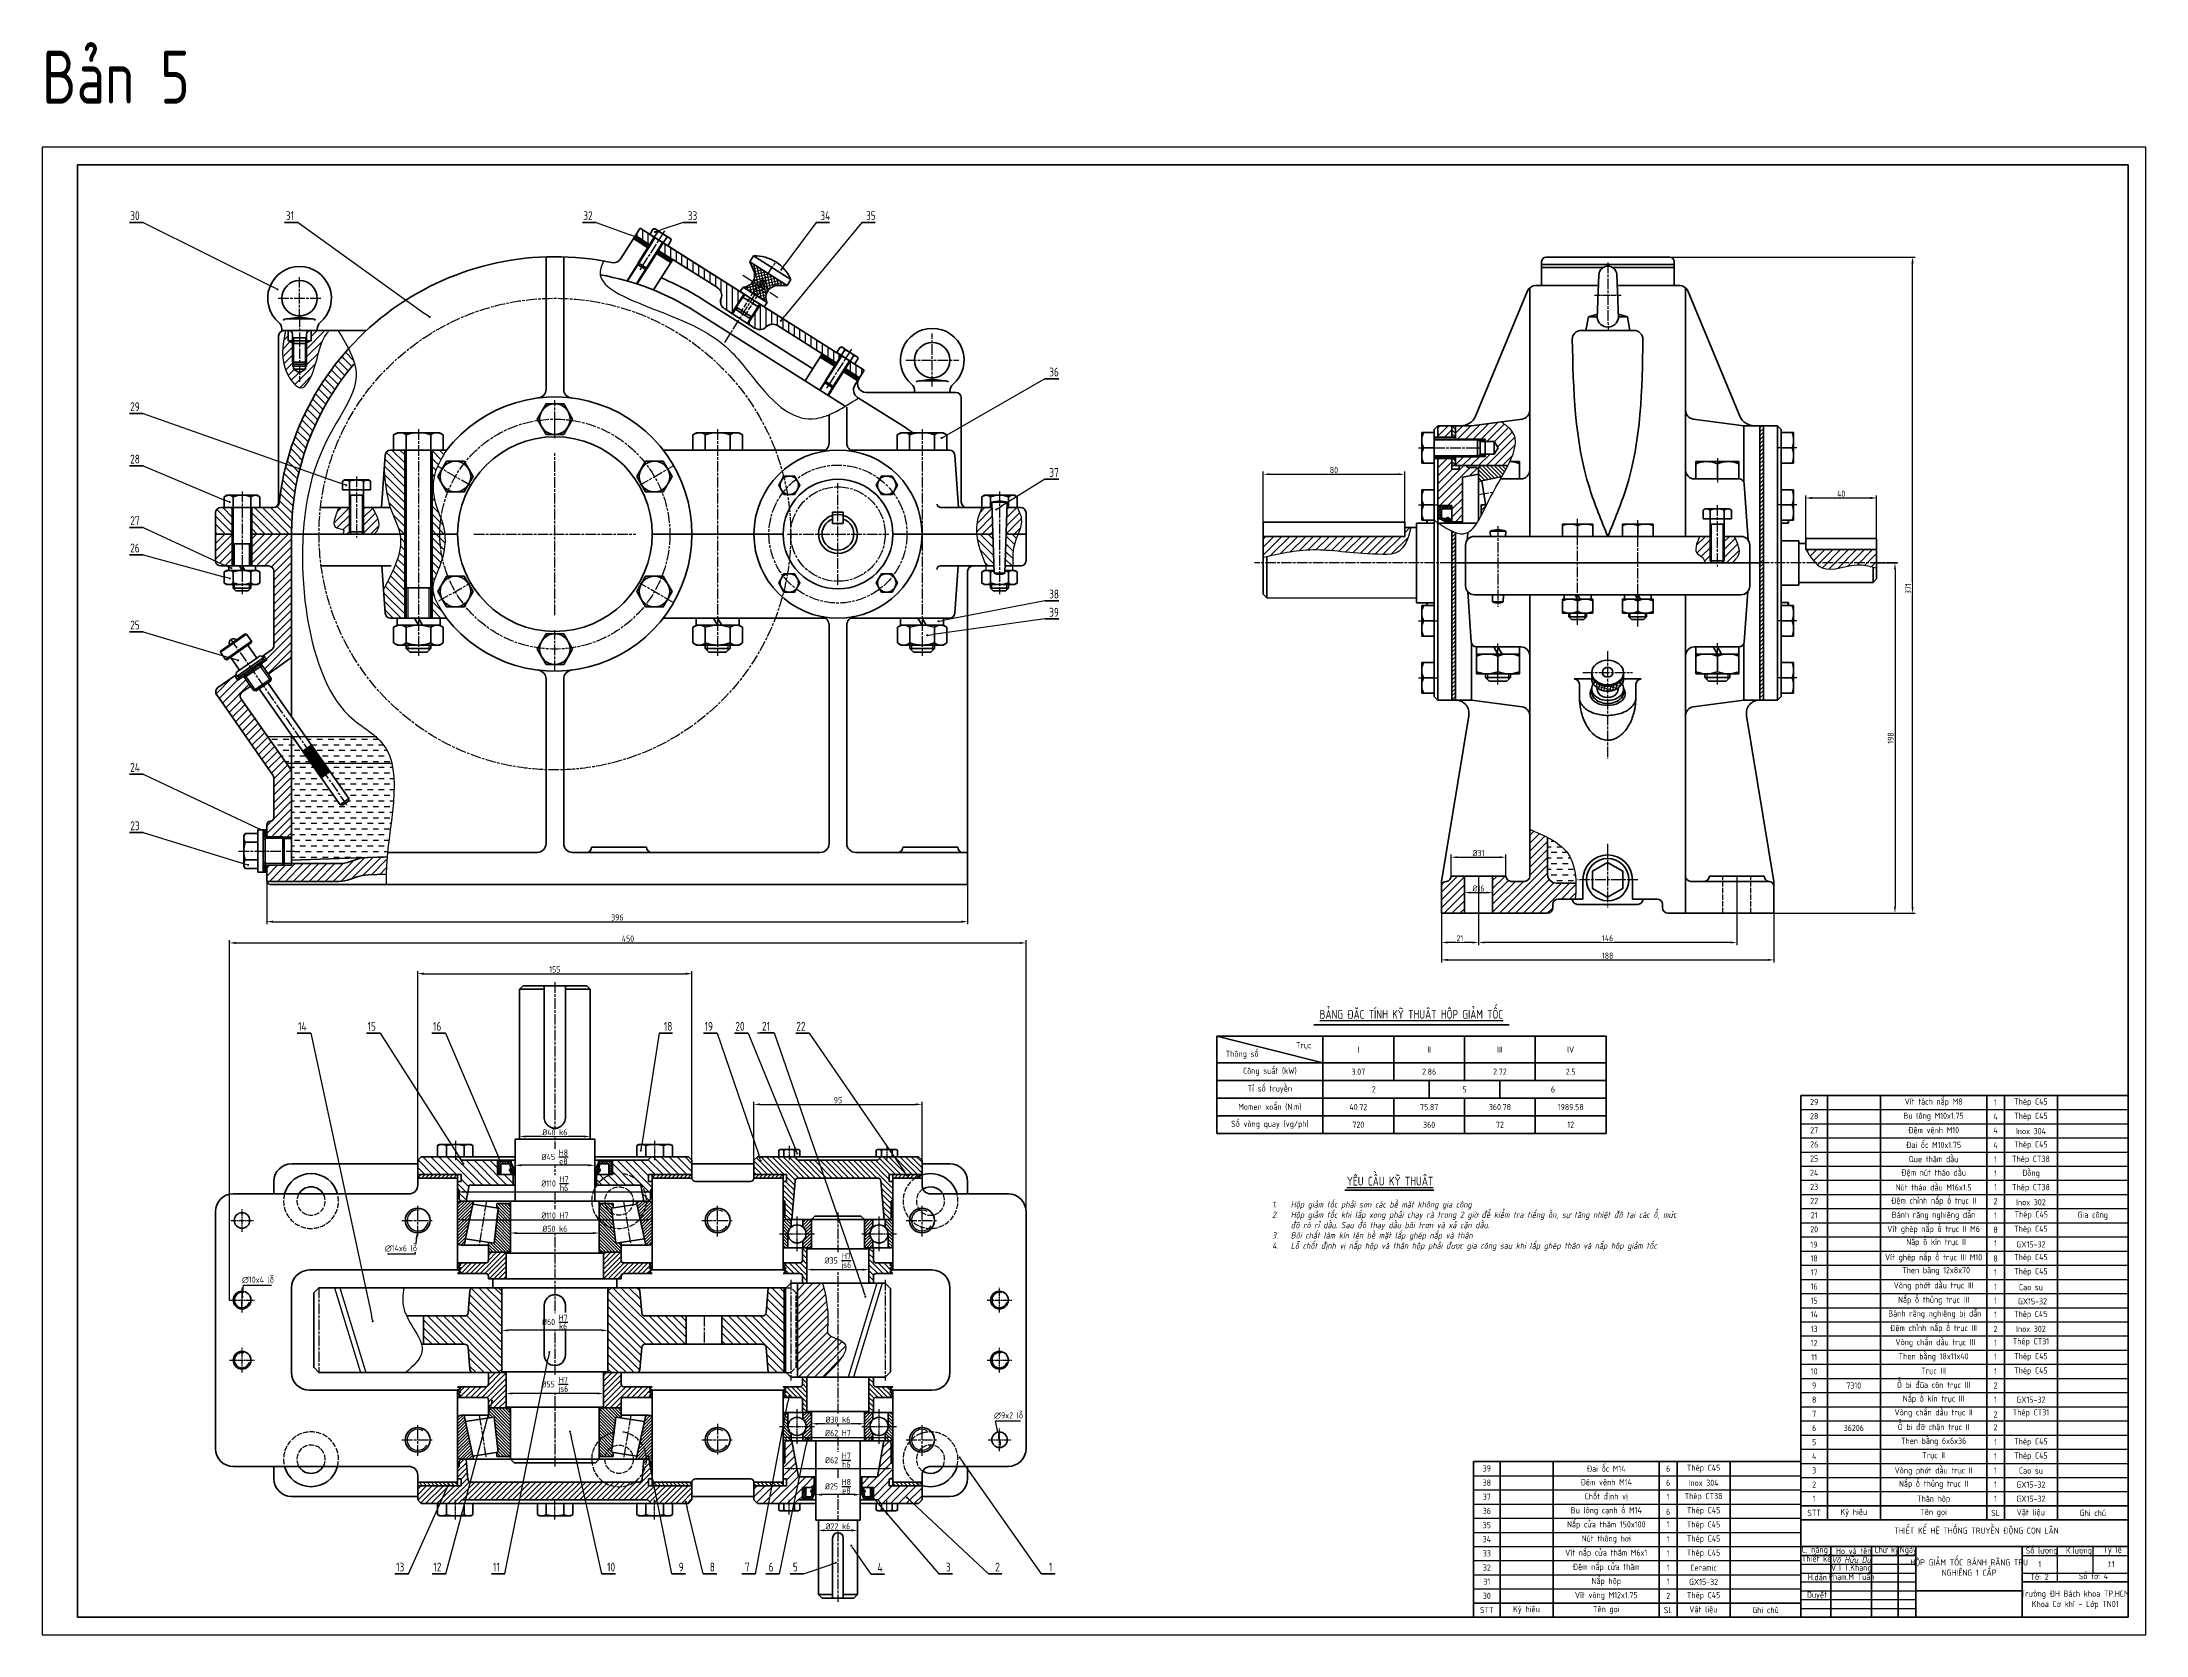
# Model space of a CAD drawing. Header units: millimetres. Extents: x -11122 to -2883, y -3177 to -1688.
# Drawn here: x -5566 to -4377, y -3177 to -2276 of the extents above; entities that cross this region are included whole.
import ezdxf

# ---------------------------------------------------------------- set-up
doc = ezdxf.new("R2010")
doc.units = ezdxf.units.MM
doc.header["$LTSCALE"] = 0.5
for name, pattern in [('AM_ISO02W050', [7.5, 6, -1.5]), ('AM_ISO08W050', [18, 12, -1.5, 3, -1.5]), ('AM_ISO08W050x2', [9, 6, -0.75, 1.5, -0.75])]:
    doc.linetypes.add(name, pattern=pattern)
for name, color, linetype, lineweight in [('A.Net Dam Co Ban', 7, 'Continuous', 50), ('AM_0', 7, 'Continuous', 50), ('AM_0N', 7, 'Continuous', 50), ('AM_3', 6, 'AM_ISO02W050', 25), ('AM_4', 3, 'Continuous', 25), ('AM_5', 3, 'Continuous', 25), ('AM_7', 4, 'AM_ISO08W050', 25), ('AM_8N', 1, 'Continuous', 25), ('duong dam', 7, 'Continuous', 50), ('duong_dam', 7, 'Continuous', 50), ('duong_manh', 3, 'Continuous', 25), ('manh', 3, 'Continuous', 25), ('nét đậm', 7, 'Continuous', 50), ('TEXT', 7, 'Continuous', 25), ('Đường tâm', 4, 'AM_ISO08W050', 25)]:
    doc.layers.add(name, color=color, linetype=linetype, lineweight=lineweight)
doc.styles.get("Standard").update_dxf_attribs({"font": 'tcvn+7284-2003i.ttf', "width": 0.8, "height": 3.5})
doc.styles.add('TCVN', font='tcvn+7284-2003i.ttf', dxfattribs={"width": 0.8, "height": 3.5})
doc.dimstyles.new('MyTemplate$0', dxfattribs={"dimtxt": 3.5, "dimasz": 3.5, "dimexe": 1.5, "dimexo": 0, "dimtad": 1, "dimtoh": 1, "dimdec": 0, "dimzin": 0, "dimtxsty": 'TCVN', "dimcen": 0, "dimclrd": 3, "dimclre": 3, "dimclrt": 1, "dimadec": 0, "dimazin": 0, "dimtfac": 1, "dimtdec": 0, "dimtofl": 0, "dimtmove": 0, "dimatfit": 3, "dimfxl": 1, "dimtfill": 1, "dimtolj": 1, "dimtzin": 0, "dimarcsym": 0})
doc.dimstyles.new('MyTemplate$3', dxfattribs={"dimtxt": 3.5, "dimasz": 3.5, "dimexe": 1.5, "dimexo": 0, "dimtad": 1, "dimtoh": 1, "dimdec": 0, "dimzin": 0, "dimtxsty": 'TCVN', "dimcen": 0, "dimclrd": 3, "dimclre": 3, "dimclrt": 1, "dimadec": 0, "dimazin": 0, "dimtfac": 1, "dimtdec": 0, "dimtofl": 0, "dimtmove": 0, "dimatfit": 3, "dimfxl": 1, "dimtfill": 1, "dimtolj": 1, "dimtzin": 0, "dimarcsym": 0})
pattern_1 = [(45, (2778, 0), (-1.12253202, 1.12253202), [])]
pattern_2 = [(45, (2778, 0), (-2.245064, 2.245064), [])]
pattern_3 = [(135, (2778, 0), (-1.12253202, -1.12253202), [])]
pattern_4 = [(135, (2778, 0), (-2.245064, -2.245064), [])]
pattern_5 = [(45, (1389, 0), (-2.245064, 2.245064), [])]
pattern_6 = [(135, (-6949.3103, -6035.1423), (-2.245064, -2.245064), [])]
pattern_7 = [(135, (2749, 3.9097), (-0.88388348, -0.88388348), [])]
pattern_8 = [(135, (-6222.6033, -5522.9193), (-0.8980256, -0.8980256), [])]
pattern_9 = [(45, (2749, 3.9097), (-0.88388348, 0.88388348), [])]

msp = doc.modelspace()

# ---------------------------------------------------------------- texts
at = {"char_height": 3.5, "attachment_point": 5, "style": 'TCVN'}
for s, width, insert in [('Bánh răng nghiêng dẫn ', 60.055, (-4496.6, -2939.6)), ('Vít ghép nắp ổ trục II M6', 60.055, (-4496.6, -2947.6)), ('Gia công', 40, (-4406.6, -2939.6)), ('Đệm vênh M14', 60, (-4681.6, -3090.6)), ('Đai ốc M14', 60, (-4681.6, -3082.6)), ('Thép C45', 30, (-4626.6, -3082.6)), ('Inox 304', 30, (-4626.6, -3090.6)), ('Bu lông cạnh ổ M14', 60, (-4681.6, -3106.6)), ('Chốt định vị', 60, (-4681.6, -3098.6)), ('Thép CT38', 30, (-4626.6, -3098.6)), ('Nắp cửa thăm 150x100', 60, (-4681.6, -3114.6)), ('Thép C45', 30, (-4626.6, -3106.6)), ('Thép C45', 30, (-4626.6, -3114.6)), ('Nút thông hơi', 60, (-4681.6, -3122.6)), ('Thép C45', 30, (-4626.6, -3122.6)), ('Vít nắp cửa thăm M6x1', 60, (-4681.6, -3130.6)), ('Đệm nắp cửa thăm', 60, (-4681.6, -3138.6)), ('Thép C45', 30, (-4626.6, -3130.6)), ('Ceramic', 30, (-4626.6, -3138.6)), ('Nắp hộp', 60, (-4681.6, -3146.6)), ('GX15-32', 30, (-4626.6, -3146.6)), ('Vít vòng M12x1.75', 60, (-4681.6, -3154.6)), ('Thép C45', 30, (-4626.6, -3154.6))]:
    msp.add_mtext_dynamic_manual_height_columns(s, width=width, gutter_width=17.5, heights=[0], dxfattribs=dict(at, insert=insert))
at = {"char_height": 3.5, "attachment_point": 5}
for s, width, insert in [('V.T.T.Khang', 52.129, (-4543.1, -3139.1)), ('{\\fTCVN 7284|b0|i1|c0|p34;Võ Hữu Dư}', 23, (-4543.1, -3134.1)), ('Phạm.M Tuấn', 49.321, (-4543.1, -3144.1))]:
    msp.add_mtext_dynamic_manual_height_columns(s, width=width, gutter_width=17.5, heights=[0], dxfattribs=dict(at, insert=insert))
at = {"layer": 'A.Net Dam Co Ban', "lineweight": 50, "char_height": 3.5, "attachment_point": 5, "style": 'TCVN'}
for s, width, gutter_width, heights, insert in [('29', 14.945, 15, [0], (-4564.1, -2875.3)), ('1', 10, 15, [0], (-4461.6, -2875.6)), ('Thép C45', 30, 15, [0], (-4441.6, -2875.6)), ('28', 14.945, 15, [0], (-4564.1, -2883.3)), ('4', 10, 15, [0], (-4461.6, -2883.6)), ('Thép C45', 30, 15, [0], (-4441.6, -2883.7)), ('27', 14.945, 15, [0], (-4564.1, -2891.3)), ('26', 14.945, 15, [0], (-4564.1, -2899.3)), ('4', 10, 15, [0], (-4461.6, -2891.3)), ('4', 10, 15, [0], (-4461.6, -2899.8)), ('Thép C45', 30, 15, [0], (-4441.6, -2899.8)), ('Inox 304', 30, 15, [0], (-4441.6, -2891.8)), ('25', 14.945, 15, [0], (-4564.1, -2907.3)), ('1', 10, 15, [0], (-4461.6, -2907.8)), ('Thép CT38', 30, 15, [0], (-4441.6, -2908)), ('Đồng', 30, 15, [0], (-4441.6, -2915.9)), ('24', 14.945, 15, [0], (-4564.1, -2915.3)), ('23', 14.945, 15, [0], (-4564.1, -2923.3)), ('1', 10, 15, [0], (-4461.6, -2915.8)), ('1', 10, 15, [0], (-4461.6, -2923.3)), ('Thép CT38', 30, 15, [0], (-4441.6, -2924)), ('22', 14.945, 15, [0], (-4564.1, -2931.3)), ('2', 10, 15, [0], (-4461.6, -2931.4)), ('Inox 302', 30, 15, [0], (-4441.6, -2932)), ('20', 14.945, 15, [0], (-4564.1, -2947.3)), ('21', 14.945, 15, [0], (-4564.1, -2939.3)), ('8', 10, 15, [0], (-4461.6, -2947.5)), ('1', 10, 15, [0], (-4461.6, -2939.5)), ('Thép C45', 30, 15, [0], (-4441.6, -2947.5)), ('Thép C45', 30, 15, [0], (-4441.4, -2939.4)), ('Nắp ổ kín trục II', 60.055, 15, [0], (-4495.2, -2954.9)), ('1', 10, 15, [0], (-4461.6, -2955.2)), ('GX15-32', 30, 15, [0], (-4441.6, -2955.8)), ('18', 14.945, 15, [0], (-4564.1, -2963.7)), ('17', 14.945, 15, [0], (-4564.1, -2971.6)), ('Then bằng 12x8x70', 60.055, 15, [0], (-4495.2, -2970.9)), ('8', 10, 15, [0], (-4461.6, -2963.8)), ('1', 10, 15, [0], (-4461.6, -2971.6)), ('Thép C45', 30, 15, [0], (-4441.6, -2963.5)), ('Thép C45', 30, 15, [0], (-4441.6, -2971.5)), ('16', 14.945, 15, [0], (-4564.1, -2979.6)), ('Vòng phớt dầu trục III', 60.055, 15, [0], (-4496.6, -2979.5)), ('1', 10, 15, [0], (-4461.6, -2979.8)), ('Cao su', 30, 15, [0], (-4441.6, -2980)), ('15', 14.945, 15, [0], (-4564.1, -2987.6)), ('14', 14.945, 15, [0], (-4564.1, -2995.4)), ('Bánh răng nghiêng bị dẫn', 60.055, 15, [0], (-4495.9, -2995.4)), ('1', 10, 15, [1.27], (-4461.6, -2987.7)), ('1', 10, 15, [0], (-4461.6, -2995.5)), ('Thép C45', 30, 15, [0], (-4441.7, -2995.7)), ('GX15-32', 30, 15, [0], (-4440.7, -2988)), ('13', 14.945, 15, [0], (-4564.1, -3003.6)), ('2', 10, 15, [0], (-4461.6, -3003.6)), ('Inox 302', 30, 15, [0], (-4441.6, -3003.6)), ('12', 14.945, 15, [0], (-4564.1, -3011.6)), ('11', 14.945, 15, [0], (-4564.1, -3019.6)), ('1', 10, 15, [0], (-4461.6, -3011.5)), ('1', 10, 15, [0], (-4461.6, -3019.4)), ('Thép CT31', 30, 15, [0], (-4441.6, -3011.1)), ('Thép C45', 30, 15, [0], (-4441.6, -3019.5)), ('10', 14.945, 15, [0], (-4564.1, -3027.6)), ('Trục III', 60.055, 15, [0], (-4496.6, -3027.6)), ('1', 10, 15, [0], (-4461.6, -3027.6)), ('Thép C45', 30, 15, [0], (-4441.6, -3027.6)), ('9', 14.945, 15, [0], (-4564.1, -3035.6)), ('8', 14.945, 15, [0], (-4564.1, -3043.6)), ('Nắp ổ kín trục III', 60.055, 15, [0], (-4496.6, -3043.5)), ('2', 10, 15, [0], (-4461.6, -3035.6)), ('1', 10, 15, [0], (-4461.6, -3043.6)), ('GX15-32', 30, 15, [0], (-4441.6, -3043.6)), ('7', 14.945, 15, [0], (-4564.1, -3051.6)), ('Vòng chắn dầu trục II', 60.055, 15, [0], (-4496.6, -3051.3)), ('Ổ bi đỡ chặn trục II', 60.055, 15, [0], (-4496.6, -3059.4)), ('2', 10, 15, [0], (-4461.6, -3052)), ('Thép CT31', 30, 15, [0], (-4441.6, -3051.3)), ('5', 14.945, 15, [0], (-4564.1, -3067.6)), ('6', 14.945, 15, [0], (-4564.1, -3059.6)), ('Then bằng 6x6x36 ', 60.055, 15, [0], (-4496.6, -3067.4)), ('2', 10, 15, [0], (-4461.6, -3059.2)), ('1', 10, 15, [0], (-4461.6, -3067.6)), ('Thép C45', 30, 15, [0], (-4441.6, -3067.7)), ('4', 14.945, 15, [0], (-4564.1, -3075.6)), ('Trục II', 60.055, 15, [0], (-4496.6, -3075.3)), ('1', 10, 15, [0], (-4461.6, -3075.6)), ('Thép C45', 30, 15, [0], (-4441.6, -3075.7)), ('39', 14.945, 15, [0], (-4749.1, -3082.5)), ('38', 14.945, 15, [0], (-4749.1, -3090.5)), ('6', 10, 15, [0], (-4646.6, -3082.6)), ('6', 10, 15, [0], (-4646.6, -3090.6)), ('3', 14.945, 15, [0], (-4564.1, -3083.6)), ('2', 14.945, 15, [0], (-4564.1, -3091.6)), ('Vòng phớt dầu trục II', 60.055, 15, [0], (-4496.6, -3084.1)), ('Nắp ổ thủng trục II', 60.055, 15, [0], (-4496.6, -3091.6)), ('1', 10, 15, [0], (-4461.6, -3083.6)), ('1', 10, 15, [0], (-4461.6, -3091.6)), ('GX15-32', 30, 15, [0], (-4441.6, -3091.6)), ('Cao su', 30, 15, [0], (-4441.6, -3083.7)), ('37', 14.945, 15, [0], (-4749.1, -3098.5)), ('1', 10, 15, [0], (-4646.6, -3098.6)), ('1', 14.945, 15, [0], (-4564.1, -3099.6)), ('Thân hộp', 60.055, 15, [0], (-4496.6, -3100.1)), ('1', 10, 15, [0], (-4461.6, -3099.6)), ('GX15-32', 30, 15, [0], (-4441.6, -3099.6)), ('36', 14.945, 15, [0], (-4749.1, -3106.5)), ('35', 14.945, 15, [0], (-4749.1, -3114.5)), ('6', 10, 15, [0], (-4646.6, -3107)), ('1', 10, 15, [0], (-4646.6, -3114.1)), ('STT', 14.945, 17.5, [0], (-4564.1, -3107.6)), ('Ký hiệu', 29.856, 17.5, [0], (-4541.7, -3107.6)), ('Tên gọi', 60.055, 17.5, [0], (-4496.6, -3107.6)), ('SL', 10, 17.5, [0], (-4461.6, -3107.6)), ('Vật liệu', 29.856, 17.5, [0], (-4441.7, -3107.6)), ('Ghi chú', 40, 17.5, [0], (-4406.6, -3107.6)), ('34', 14.945, 15, [0], (-4749.1, -3122.5)), ('1', 10, 15, [0], (-4646.6, -3122.6)), ('33', 14.945, 15, [0], (-4749.1, -3130.5)), ('32', 14.945, 15, [0], (-4749.1, -3138.5)), ('1', 10, 15, [0], (-4646.6, -3130.6)), ('1', 10, 15, [0], (-4646.6, -3138.6)), ('31', 14.945, 15, [0], (-4749.1, -3146.5)), ('1', 10, 15, [0], (-4646.6, -3146.5)), ('STT', 14.945, 17.5, [0], (-4749.1, -3162.5)), ('30', 14.945, 15, [0], (-4749.1, -3154.5)), ('Ký hiệu', 29.856, 17.5, [0], (-4726.7, -3162.5)), ('Tên gọi', 60.055, 17.5, [0], (-4681.6, -3162.5)), ('SL', 10, 17.5, [0], (-4646.6, -3162.5)), ('2', 10, 15, [0], (-4646.6, -3154.5)), ('Vật liệu', 29.856, 17.5, [0], (-4626.7, -3162.5)), ('Ghi chú', 40, 17.5, [0], (-4591.6, -3162.5))]:
    msp.add_mtext_dynamic_manual_height_columns(s, width=width, gutter_width=gutter_width, heights=heights, dxfattribs=dict(at, insert=insert))
at = {"layer": 'A.Net Dam Co Ban', "lineweight": 50, "insert": (-4564.2, -2956), "char_height": 3.5, "attachment_point": 5, "style": 'TCVN'}
msp.add_mtext('19', dxfattribs=at)
at = {"layer": 'AM_0', "style": 'TCVN'}
for s, width, insert, char_height, attachment_point in [('Bản 5', 196.687, (-5565.6, -2281), 30, 1), ('IV', 40, (-4701.7, -2845.7), 3.5, 5), ('2.5', 40, (-4701.7, -2858.2), 3.5, 5), ('75.87', 40, (-4781.7, -2878.2), 3.5, 5), ('5', 40, (-4761.7, -2868.2), 3.5, 5), ('360.78', 40, (-4741.7, -2878.2), 3.5, 5), ('6', 60, (-4711.7, -2868.2), 3.5, 5), ('1989.58', 40, (-4701.7, -2878.2), 3.5, 5), ('12', 40, (-4701.7, -2888.2), 3.5, 5), ('Then bằng 18x11x40', 60.055, (-4496.6, -3019.6), 3.5, 5), ('Ổ bi đũa côn trục III', 60.055, (-4496.6, -3035.6), 3.5, 5), ('7310', 30, (-4541.7, -3035.6), 3.5, 5), ('36206', 30, (-4541.7, -3059.6), 3.5, 5)]:
    msp.add_mtext_dynamic_manual_height_columns(s, width=width, gutter_width=17.5, heights=[0], dxfattribs=dict(at, insert=insert, char_height=char_height, attachment_point=attachment_point))
at = {"layer": 'AM_0', "lineweight": 25, "char_height": 3.5, "attachment_point": 5, "style": 'TCVN'}
for s, insert in [('Vít tách nắp M8', (-4496.6, -2875.6)), ('Bu lông M10x1.75', (-4496.6, -2883.6)), ('Đai ốc M10x1.75', (-4496.6, -2899.6)), ('Đệm vênh M10', (-4496.6, -2891.6)), ('Đệm nút tháo dầu', (-4496.6, -2915.6)), ('Que thăm dầu', (-4496.6, -2907.6)), ('Nút tháo dầu M16x1.5', (-4496.6, -2923.6)), ('Đệm chỉnh nắp ổ trục II', (-4496.6, -2931.6)), ('Vít ghép nắp ổ trục III M10', (-4496.6, -2963.6)), ('Nắp ổ thủng trục III', (-4496.6, -2987.6)), ('Đệm chỉnh nắp ổ trục III', (-4496.6, -3003.6)), (' Vòng chắn dầu trục III', (-4496.6, -3011.6))]:
    msp.add_mtext_dynamic_manual_height_columns(s, width=60.055, gutter_width=12.7, heights=[0], dxfattribs=dict(at, insert=insert))
at = {"layer": 'AM_5', "color": 1, "char_height": 5, "attachment_point": 8}
for s, insert in [('30', (-5513.1, -2376.8)), ('31', (-5425.6, -2376.8)), ('32', (-5257.1, -2376.8)), ('33', (-5198, -2376.8)), ('34', (-5123, -2376.8)), ('35', (-5097.2, -2376.8)), ('36', (-4993.7, -2465.2)), ('29', (-5513.1, -2484.8)), ('28', (-5513.1, -2514.4)), ('37', (-4993.7, -2522)), ('27', (-5513.1, -2549.2)), ('26', (-5513.1, -2564.7)), ('38', (-4993.7, -2590.7)), ('25', (-5513.1, -2608.2)), ('39', (-4993.7, -2601)), ('24', (-5513.1, -2688.7)), ('23', (-5513.1, -2721.7)), ('13', (-5363.2, -3140.7)), ('12', (-5342.2, -3140.7)), ('11', (-5308.8, -3140.7)), ('10', (-5244, -3140.7)), ('9', (-5204.4, -3140.7)), ('8', (-5186.8, -3140.7)), ('7', (-5167.1, -3140.7)), ('6', (-5153.6, -3140.7)), ('5', (-5139.9, -3140.7)), ('4', (-5092, -3140.9)), ('3', (-5053.5, -3140.7)), ('2', (-5025.6, -3140.7)), ('1', (-4995.6, -3140.7))]:
    msp.add_mtext(s, dxfattribs=dict(at, insert=insert))
at = {"layer": 'duong_dam', "char_height": 3.5, "attachment_point": 5, "style": 'TCVN'}
for s, width, insert in [('III', 40, (-4741.7, -2845.7)), ('{\\fTCVN 7284|b0|i0|c163|p34;2}.72', 40, (-4741.7, -2858.2)), ('\\pt10.5;72', 40, (-4741.7, -2888.2)), ('1', 20, (-4436.6, -3136.6))]:
    msp.add_mtext_dynamic_manual_height_columns(s, width=width, gutter_width=17.5, heights=[0], dxfattribs=dict(at, insert=insert))
at = {"layer": 'duong_dam', "char_height": 3.5}
for s, width, gutter_width, heights, insert, attachment_point in [('\\pi52.96151;THIẾT KẾ HỆ THỐNG TRUYỀN ĐỘNG CON LĂN', 184.902, 17.5, [11.9], (-4571.7, -3115.9), 1), ('C. năng', 23.065, 14.9, [0], (-4571.1, -3126.6), 1), ('\\pi2.83128;Chữ ký', 17.291, 14.9, [0], (-4532.9, -3126.6), 1), ('\\pi4.51022;Ngày', 17.291, 14.9, [0], (-4520.2, -3126.6), 1), ('\\pi1.06855;Số lượng', 17.291, 14.9, [0], (-4445.6, -3127.1), 1), ('\\pi4.39037;Tỷ lệ', 17.291, 14.9, [0], (-4405, -3126.6), 1), ('\\pi1.2531;Thiết kế', 17.291, 14.9, [0], (-4572.3, -3131.7), 1), ('\\pi-0.0822;Họ và tên', 17.291, 14.9, [0], (-4551.7, -3127.4), 1), ('HỘP GIẢM TỐC BÁNH RĂNG TRỤ NGHIÊNG 1 CẤP', 60, 17.5, [0], (-4476.5, -3138.5), 5), ('\\pi6.48899;K.lượng', 25.309, 14.9, [0], (-4428.3, -3127.1), 1), ('\\pi4.12204;H.dẫn', 17.291, 14.9, [0], (-4571.8, -3142.2), 1), ('\\pi4.50916;Tờ: 2', 17.291, 14.9, [0], (-4446.4, -3142), 1), ('\\pi12.82822;Số tờ: 4', 39.928, 14.9, [3.48], (-4427.4, -3141.6), 1), ('\\pi3.62992;Duyệt', 17.291, 14.9, [0], (-4571.8, -3152.1), 1), ('Trường ĐH Bách khoa TP.HCM\\PKhoa Cơ khí - Lớp TN01', 78.383, 17.5, [0], (-4416.6, -3156.7), 5)]:
    msp.add_mtext_dynamic_manual_height_columns(s, width=width, gutter_width=gutter_width, heights=heights, dxfattribs=dict(at, insert=insert, attachment_point=attachment_point))
at = {"layer": 'duong_dam', "insert": (-4396.4, -3136.6), "char_height": 3.5, "width": 9.038, "attachment_point": 5, "style": 'TCVN'}
msp.add_mtext('{\\fTCVN 7284|b0|i1|c163|p34;1}:1', dxfattribs=at)
at = {"layer": 'TEXT', "style": 'TCVN'}
for s, width, gutter_width, insert, char_height, attachment_point in [('{\\LBẢNG ĐẶC TÍNH KỸ THUẬT HỘP GIẢM TỐC}', 180.879, 35, (-4791.7, -2826.3), 5, 5), ('Trục', 25.106, 35, (-4852.6, -2843.6), 3.5, 5), ('Thông số', 27.259, 35, (-4887.4, -2848.6), 3.5, 5), ('I', 40, 35, (-4821.7, -2845.7), 3.5, 5), ('II', 40, 35, (-4781.7, -2845.7), 3.5, 5), ('Công suất (kW)', 60, 35, (-4871.7, -2858.2), 3.5, 5), ('Tỉ số truyền', 60, 35, (-4871.7, -2868.2), 3.5, 5), ('3.07', 40, 35, (-4821.7, -2858.2), 3.5, 5), ('2.86', 40, 35, (-4781.7, -2858.2), 3.5, 5), ('Momen xoắn (N.m)', 60, 35, (-4871.7, -2878.2), 3.5, 5), ('40.72', 40, 35, (-4821.7, -2878.2), 3.5, 5), ('2', 46.667, 35, (-4813, -2868.2), 3.5, 5), ('Số vòng quay (vg/ph)', 60, 35, (-4871.7, -2888.2), 3.5, 5), ('720', 40, 35, (-4821.7, -2888.2), 3.5, 5), ('360', 40, 35, (-4781.7, -2888.2), 3.5, 5), ('{\\fTCVN 7284|b1|i0|c0|p34;\\LYÊU CẦU KỸ THUẬT}', 145.071, 20, (-4828.2, -2920.6), 5, 4), ('\\pi-10.5,l14,t14;{\\fTCVN 7284|b0|i1|c163|p34;1.^IHộp giảm tốc phải sơn các bề mặt không gia công\\P2.^IHộp giảm tốc khi lắp xong phải chạy rà trong 2 giờ để kiểm tra tiếng ồn, sự tăng nhiệt độ tại các ổ, mức độ rò rỉ dầu. Sau đó thay dầu bôi trơn và xả cặn dầu.\\P3.^IBôi chất làm kín lên bề mặt lắp ghép nắp và thân \\P4.^ILỗ chốt định vị nắp hộp và thân hộp phải được gia công sau khi lắp ghép thân và nắp hộp giảm tốc}', 192.902, 20, (-4873.9, -2931.5), 3.5, 1)]:
    msp.add_mtext_dynamic_manual_height_columns(s, width=width, gutter_width=gutter_width, heights=[0], dxfattribs=dict(at, insert=insert, char_height=char_height, attachment_point=attachment_point))

# ---------------------------------------------------------------- blocks, each defined once
blk = doc.blocks.new('lo_tham_dau')
at = {"layer": 'AM_4'}
h = blk.add_hatch(dxfattribs=at)
h.set_pattern_fill('ANSI37', color=256, scale=0.5, angle=30, style=0)
h.set_pattern_definition([(75, (-3835.982, -874.5052), (-1.53340725, 0.41087523), []), (165, (-3835.982, -874.5052), (-0.41087523, -1.53340725), [])])
edge = h.paths.add_edge_path()
edge.add_ellipse((1483.6, 1037.2), major_axis=(-9, 0), ratio=0.773643, start_angle=491.81, end_angle=514.889)
edge.add_ellipse((1483.6, 1037.2), major_axis=(-9, 0), ratio=0.773643, start_angle=514.889, end_angle=538.4686)
edge.add_ellipse((1483.6, 1037.2), major_axis=(-9, 0), ratio=0.773643, start_angle=538.4686, end_angle=540)
edge.add_line((1492.6, 1037.2), (1492.6, 1040))
edge.add_ellipse((1483.6, 1040), major_axis=(-9, 0), ratio=0.773643, start_angle=450, end_angle=540, ccw=False)
edge.add_line((1483.6, 1033), (1483.6, 1030.3))
edge.add_ellipse((1483.6, 1037.2), major_axis=(-9, 0), ratio=0.773643, start_angle=450, end_angle=491.81)
edge = h.paths.add_edge_path()
edge.add_ellipse((1483.6, 1040), major_axis=(-9, 0), ratio=0.773643, start_angle=360, end_angle=450, ccw=False)
edge.add_line((1474.6, 1040), (1474.6, 1037.2))
edge.add_ellipse((1483.6, 1037.2), major_axis=(-9, 0), ratio=0.773643, start_angle=360, end_angle=361.5314)
edge.add_ellipse((1483.6, 1037.2), major_axis=(-9, 0), ratio=0.773643, start_angle=361.5314, end_angle=385.111)
edge.add_ellipse((1483.6, 1037.2), major_axis=(-9, 0), ratio=0.773643, start_angle=385.111, end_angle=408.19)
edge.add_ellipse((1483.6, 1037.2), major_axis=(-9, 0), ratio=0.773643, start_angle=408.19, end_angle=450)
edge.add_line((1483.6, 1030.3), (1483.6, 1033))
at = {"layer": 'AM_0'}
for p, q in [((1464.6, 1037.1), (1474.6, 1037.1)), ((1474.6, 1037.2), (1474.6, 1040.7)), ((1492.6, 1037.2), (1492.6, 1040.7)), ((1502.6, 1037.1), (1492.6, 1037.1)), ((1467.6, 1026.9), (1467.6, 1027.7)), ((1474.6, 1031.5), (1474.6, 1029.8)), ((1477.6, 1032.1), (1477.6, 1031.5)), ((1489.6, 1031.5), (1489.6, 1032.1)), ((1492.6, 1029.8), (1492.6, 1031.5)), ((1499.6, 1026.9), (1499.6, 1027.8))]:
    blk.add_line(p, q, dxfattribs=at)
for centre, start, end in [((1464.6, 1034.1), 0, 90), ((1483.6, 1040.7), 0, 180), ((1502.6, 1034.1), 90, 180)]:
    blk.add_arc(centre, 3, start, end, dxfattribs=at)
blk.add_ellipse((1483.6, 1040.7), major_axis=(-9, 0), ratio=0.773643, dxfattribs=at)
for centre, major_axis, ratio, start_param, end_param in [((1483.6, 1040), (-9, 0), 0.773643, 6.233158, 9.474806), ((1483.6, 1037.2), (-9, 0), 0.773643, 6.283185, 9.424778), ((1483.6, 1040.7), (-3, 0), 0.819152, 0, 3.141593), ((1483.6, 1028.7), (-10, 0), 0.655313, -0.439024, 3.580617), ((1483.6, 1031.5), (-9, 0), 0.728134, -0.43827, 3.579862), ((1483.6, 1029.8), (-9, 0), 0.728134, 0, 3.141593), ((1483.6, 1031.5), (-6, 0), 0.819152, 6.283185, 9.424778)]:
    blk.add_ellipse(centre, major_axis=major_axis, ratio=ratio, start_param=start_param, end_param=end_param, dxfattribs=at)
for points, knots in [([(1467.6, 1034.1), (1467.6, 1033.3), (1467.6, 1031.6), (1467.6, 1029.4), (1467.6, 1027.8), (1467.6, 1027.2), (1467.6, 1026.7), (1467.6, 1026.5), (1467.6, 1026.1), (1467.6, 1026), (1467.6, 1025.8), (1467.7, 1025.7), (1467.7, 1025.4), (1467.8, 1025.1), (1468, 1024.4), (1468.2, 1023.9), (1468.7, 1022.9), (1469.1, 1022.4), (1470, 1021.3), (1470.5, 1020.8), (1471.8, 1019.8), (1472.6, 1019.3), (1474.3, 1018.3), (1475.3, 1017.9), (1477.5, 1017.2), (1478.6, 1017), (1481, 1016.6), (1482.3, 1016.5), (1484.8, 1016.5), (1486.1, 1016.6), (1488.5, 1017), (1489.7, 1017.2), (1491.8, 1017.9), (1492.8, 1018.3), (1494.6, 1019.3), (1495.3, 1019.8), (1496.6, 1020.8), (1497.2, 1021.3), (1498.1, 1022.4), (1498.4, 1022.9), (1499, 1023.9), (1499.2, 1024.4), (1499.4, 1025.1), (1499.4, 1025.4), (1499.5, 1025.7), (1499.5, 1025.8), (1499.5, 1026), (1499.5, 1026.1), (1499.6, 1026.5), (1499.6, 1026.7), (1499.6, 1027.2), (1499.6, 1027.8), (1499.6, 1029.4), (1499.6, 1031.6), (1499.6, 1033.3), (1499.6, 1034.1)], [0.0694226, 0.0694226, 0.0694226, 0.0694226, 0.125, 0.1875, 0.21875, 0.234375, 0.234375, 0.25, 0.25, 0.2578125, 0.2578125, 0.265625, 0.265625, 0.28125, 0.28125, 0.3125, 0.3125, 0.34375, 0.34375, 0.375, 0.375, 0.40625, 0.40625, 0.4375, 0.4375, 0.46875, 0.46875, 0.5, 0.5, 0.53125, 0.53125, 0.5625, 0.5625, 0.59375, 0.59375, 0.625, 0.625, 0.65625, 0.65625, 0.6875, 0.6875, 0.71875, 0.71875, 0.734375, 0.734375, 0.7421875, 0.7421875, 0.75, 0.75, 0.765625, 0.765625, 0.78125, 0.8125, 0.875, 0.9305774, 0.9305774, 0.9305774, 0.9305774]), ([(1499.6, 1027.8), (1499.5, 1026.6), (1499.5, 1023.6), (1498.8, 1019.3), (1497.6, 1015.1), (1496.1, 1011.7), (1494.1, 1008.5), (1492, 1006.1), (1489.9, 1004.5), (1488, 1003.4), (1486, 1002.7), (1483.3, 1002.4), (1480.2, 1002.9), (1477.2, 1004.4), (1474.9, 1006.4), (1472.8, 1008.9), (1470.9, 1012), (1469.1, 1016.4), (1467.8, 1021.7), (1467.6, 1025.7), (1467.6, 1027.8), (1467.6, 1027.8)], [0, 0, 0, 0, 0.054398, 0.139687, 0.195807, 0.252727, 0.308924, 0.366857, 0.398742, 0.431354, 0.463296, 0.496484, 0.552181, 0.60611, 0.647589, 0.690235, 0.752447, 0.816358, 0.905984, 0.998151, 1, 1, 1, 1])]:
    blk.add_open_spline(points, degree=3, knots=knots, dxfattribs=at)
at = {"layer": 'AM_7'}
for p, q in [((1483.6, 1052.9), (1483.6, 992)), ((1469.6, 1040.7), (1497.6, 1040.7))]:
    blk.add_line(p, q, dxfattribs=at)
blk = doc.blocks.new('Vitnapcuatham')
at = {"layer": 'AM_0'}
for p, q in [((-7790.6, -2456.9), (-7799.7, -2471.4)), ((-7794.7, -2474.6), (-7785.5, -2460.2)), ((-7791.1, -2452.2), (-7793.1, -2455.3)), ((-7793.1, -2455.3), (-7788, -2458.5)), ((-7791.1, -2452.2), (-7790.1, -2452.3)), ((-7788.6, -2453.8), (-7790.6, -2456.9)), ((-7790.6, -2456.9), (-7785.5, -2460.2)), ((-7785.5, -2460.2), (-7790.6, -2456.9)), ((-7785.8, -2455), (-7790.1, -2452.3)), ((-7783, -2461.8), (-7788, -2458.5)), ((-7785.8, -2455), (-7781.5, -2457.7)), ((-7783.5, -2457), (-7785.5, -2460.2)), ((-7781, -2458.6), (-7783, -2461.8)), ((-7781, -2458.6), (-7781.5, -2457.7)), ((-7799.7, -2471.4), (-7799.4, -2472.6)), ((-7799.7, -2471.4), (-7794.7, -2474.6)), ((-7799.4, -2472.6), (-7795.9, -2474.9)), ((-7794.7, -2474.6), (-7795.9, -2474.9))]:
    blk.add_line(p, q, dxfattribs=at)
for centre, radius, start, end in [((-7790.8, -2454.6), 2.37, 19.1649, 87.6632), ((-7790.6, -2462.6), 9, 57.6632, 77.1344), ((-7790.6, -2462.6), 9, 38.1919, 57.6632), ((-7783.3, -2459.4), 2.37, 27.6632, 96.1614)]:
    blk.add_arc(centre, radius, start, end, dxfattribs=at)
at = {"layer": 'AM_4'}
for p, q in [((-7790.2, -2457.2), (-7799.6, -2472)), ((-7795.3, -2474.7), (-7785.9, -2459.9)), ((-7799.7, -2471.4), (-7802.9, -2476.4)), ((-7792.9, -2461.4), (-7799.6, -2472)), ((-7788.6, -2464.1), (-7795.3, -2474.7)), ((-7794.7, -2474.6), (-7797.8, -2479.6))]:
    blk.add_line(p, q, dxfattribs=at)
blk = doc.blocks.new('*D187')
at = {"color": 3, "lineweight": -2, "transparency": 16777216}
for p, q in [((-5438.6, -2750), (-5438.6, -2774.9)), ((-5042.5, -2752.3), (-5042.5, -2774.9)), ((-5435.1, -2773.4), (-5046, -2773.4))]:
    blk.add_line(p, q, dxfattribs=at)
at = {"color": 3, "transparency": 16777216}
for points in [[(-5435.1, -2772.8), (-5435.1, -2774), (-5438.6, -2773.4)], [(-5046, -2772.8), (-5046, -2774), (-5042.5, -2773.4)]]:
    blk.add_solid(points, dxfattribs=at)
at = {"color": 1, "transparency": 16777216, "insert": (-5240.5, -2771), "char_height": 3.5, "attachment_point": 5, "style": 'TCVN', "bg_fill": 3, "box_fill_scale": 1.1, "bg_fill_color": 256, "bg_fill_true_color": 13158600, "bg_fill_transparency": 0}
blk.add_mtext('\\A1;396', dxfattribs=at)
blk = doc.blocks.new('*D188')
at = {"color": 3, "lineweight": -2, "transparency": 16777216}
for p, q in [((-4774.8, -2768.6), (-4774.8, -2796.5)), ((-4586.8, -2768.6), (-4586.8, -2796.5)), ((-4771.3, -2795), (-4590.3, -2795))]:
    blk.add_line(p, q, dxfattribs=at)
at = {"color": 3, "transparency": 16777216}
for points in [[(-4771.3, -2794.4), (-4771.3, -2795.6), (-4774.8, -2795)], [(-4590.3, -2794.4), (-4590.3, -2795.6), (-4586.8, -2795)]]:
    blk.add_solid(points, dxfattribs=at)
at = {"color": 1, "transparency": 16777216, "insert": (-4680.8, -2792.6), "char_height": 3.5, "attachment_point": 5, "style": 'TCVN', "bg_fill": 3, "box_fill_scale": 1.1, "bg_fill_color": 256, "bg_fill_true_color": 13158600, "bg_fill_transparency": 0}
blk.add_mtext('\\A1;188', dxfattribs=at)
blk = doc.blocks.new('*D173')
at = {"color": 3, "lineweight": -2, "transparency": 16777216}
for p, q in [((-4645.7, -2397.7), (-4507, -2397.7)), ((-4508.5, -2765.1), (-4508.5, -2401.2)), ((-4585, -2768.6), (-4507, -2768.6))]:
    blk.add_line(p, q, dxfattribs=at)
at = {"color": 3, "transparency": 16777216}
for points in [[(-4509.1, -2401.2), (-4507.9, -2401.2), (-4508.5, -2397.7)], [(-4509.1, -2765.1), (-4507.9, -2765.1), (-4508.5, -2768.6)]]:
    blk.add_solid(points, dxfattribs=at)
at = {"color": 1, "transparency": 16777216, "insert": (-4510.9, -2585.2), "char_height": 3.5, "attachment_point": 5, "rotation": 90, "style": 'TCVN', "bg_fill": 3, "box_fill_scale": 1.1, "bg_fill_color": 256, "bg_fill_true_color": 13158600, "bg_fill_transparency": 0}
blk.add_mtext('\\A1;371', dxfattribs=at)
blk = doc.blocks.new('M10_dau_lu_long')
at = {"layer": 'AM_0'}
for p, q in [((3376.7, 3414.7), (3375.6, 3414)), ((3375.6, 3407.7), (3375.6, 3414)), ((3394.4, 3414.7), (3376.7, 3414.7)), ((3394.4, 3414.7), (3376.7, 3414.7)), ((3380.6, 3407.7), (3380.6, 3414)), ((3390.6, 3407.7), (3390.6, 3414)), ((3394.4, 3414.7), (3395.6, 3414)), ((3395.6, 3407.7), (3395.6, 3414)), ((3395.6, 3407.7), (3375.6, 3407.7))]:
    blk.add_line(p, q, dxfattribs=at)
for centre, radius, start, end in [((3378.1, 3409.7), 5, 60, 120), ((3385.6, 3395.7), 19, 74.7385, 105.2615), ((3393.1, 3409.7), 5, 60, 120)]:
    blk.add_arc(centre, radius, start, end, dxfattribs=at)
blk = doc.blocks.new('Đệm vênh M10')
at = {"layer": 'AM_0', "lineweight": 50}
for p, q in [((-8238.1, -2574.8), (-8238.1, -2572.3)), ((-8223, -2574.8), (-8238.1, -2574.8)), ((-8230.6, -2574.8), (-8232, -2572.3)), ((-8230.6, -2572.3), (-8229.1, -2574.8)), ((-8223, -2574.8), (-8223, -2572.3))]:
    blk.add_line(p, q, dxfattribs=at)
blk = doc.blocks.new('*D195')
at = {"color": 3, "lineweight": -2, "transparency": 16777216}
for p, q in [((-4761.8, -2747.6), (-4761.8, -2758.5)), ((-4758.3, -2757), (-4749.3, -2757)), ((-4745.8, -2747.6), (-4745.8, -2758.5))]:
    blk.add_line(p, q, dxfattribs=at)
at = {"color": 3, "transparency": 16777216}
for points in [[(-4758.3, -2756.4), (-4758.3, -2757.5), (-4761.8, -2757)], [(-4749.3, -2756.4), (-4749.3, -2757.5), (-4745.8, -2757)]]:
    blk.add_solid(points, dxfattribs=at)
at = {"color": 1, "transparency": 16777216, "insert": (-4753.8, -2754.6), "char_height": 3.5, "attachment_point": 5, "style": 'TCVN', "bg_fill": 3, "box_fill_scale": 1.1, "bg_fill_color": 256, "bg_fill_true_color": 13158600, "bg_fill_transparency": 0}
blk.add_mtext('%%c16', dxfattribs=at)
blk = doc.blocks.new('*D196')
at = {"color": 3, "lineweight": -2, "transparency": 16777216}
for p, q in [((-4769.3, -2747.6), (-4769.3, -2735.5)), ((-4765.8, -2737), (-4741.8, -2737)), ((-4738.3, -2747.6), (-4738.3, -2735.5))]:
    blk.add_line(p, q, dxfattribs=at)
at = {"color": 3, "transparency": 16777216}
for points in [[(-4765.8, -2736.4), (-4765.8, -2737.5), (-4769.3, -2737)], [(-4741.8, -2736.4), (-4741.8, -2737.5), (-4738.3, -2737)]]:
    blk.add_solid(points, dxfattribs=at)
at = {"color": 1, "transparency": 16777216, "insert": (-4753.8, -2734.6), "char_height": 3.5, "attachment_point": 5, "style": 'TCVN', "bg_fill": 3, "box_fill_scale": 1.1, "bg_fill_color": 256, "bg_fill_true_color": 13158600, "bg_fill_transparency": 0}
blk.add_mtext('%%c31', dxfattribs=at)
blk = doc.blocks.new('*D197')
at = {"color": 3, "lineweight": -2, "transparency": 16777216}
for p, q in [((-4528.8, -2570.6), (-4516.9, -2570.6)), ((-4518.4, -2574.1), (-4518.4, -2765.1)), ((-4586.8, -2768.6), (-4516.9, -2768.6))]:
    blk.add_line(p, q, dxfattribs=at)
at = {"color": 3, "transparency": 16777216}
for points in [[(-4519, -2574.1), (-4517.9, -2574.1), (-4518.4, -2570.6)], [(-4519, -2765.1), (-4517.9, -2765.1), (-4518.4, -2768.6)]]:
    blk.add_solid(points, dxfattribs=at)
at = {"color": 1, "transparency": 16777216, "insert": (-4520.8, -2669.6), "char_height": 3.5, "attachment_point": 5, "rotation": 90, "style": 'TCVN', "bg_fill": 3, "box_fill_scale": 1.1, "bg_fill_color": 256, "bg_fill_true_color": 13158600, "bg_fill_transparency": 0}
blk.add_mtext('\\A1;198', dxfattribs=at)
blk = doc.blocks.new('*D189')
at = {"layer": 'AM_5', "color": 3, "lineweight": -2, "transparency": 16777216}
for p, q in [((-4753.8, -2747.6), (-4753.8, -2786.7)), ((-4607.8, -2747.6), (-4607.8, -2786.7)), ((-4611.3, -2785.2), (-4750.3, -2785.2))]:
    blk.add_line(p, q, dxfattribs=at)
at = {"layer": 'AM_5', "color": 3, "transparency": 16777216}
for points in [[(-4750.3, -2784.6), (-4750.3, -2785.7), (-4753.8, -2785.2)], [(-4611.3, -2784.6), (-4611.3, -2785.7), (-4607.8, -2785.2)]]:
    blk.add_solid(points, dxfattribs=at)
at = {"layer": 'AM_5', "color": 1, "transparency": 16777216, "insert": (-4680.8, -2782.8), "char_height": 3.5, "attachment_point": 5, "style": 'TCVN', "bg_fill": 3, "box_fill_scale": 1.1, "bg_fill_color": 256, "bg_fill_true_color": 13158600, "bg_fill_transparency": 0}
blk.add_mtext('\\A1;146', dxfattribs=at)
blk = doc.blocks.new('*D190')
at = {"layer": 'AM_5', "color": 3, "lineweight": -2, "transparency": 16777216}
for p, q in [((-4753.8, -2747.6), (-4753.8, -2786.7)), ((-4774.8, -2768.6), (-4774.8, -2786.7)), ((-4757.3, -2785.2), (-4771.3, -2785.2))]:
    blk.add_line(p, q, dxfattribs=at)
at = {"layer": 'AM_5', "color": 3, "transparency": 16777216}
for points in [[(-4771.3, -2784.6), (-4771.3, -2785.7), (-4774.8, -2785.2)], [(-4757.3, -2784.6), (-4757.3, -2785.7), (-4753.8, -2785.2)]]:
    blk.add_solid(points, dxfattribs=at)
at = {"layer": 'AM_5', "color": 1, "transparency": 16777216, "insert": (-4764.3, -2782.8), "char_height": 3.5, "attachment_point": 5, "style": 'TCVN', "bg_fill": 3, "box_fill_scale": 1.1, "bg_fill_color": 256, "bg_fill_true_color": 13158600, "bg_fill_transparency": 0}
blk.add_mtext('\\A1;21', dxfattribs=at)
blk = doc.blocks.new('*D174')
at = {"layer": 'AM_5', "color": 3, "lineweight": -2, "transparency": 16777216}
for p, q in [((-5300.8, -2946.3), (-5300.8, -2950.9)), ((-5250.8, -2946.3), (-5250.8, -2950.9)), ((-5297.3, -2949.4), (-5254.3, -2949.4))]:
    blk.add_line(p, q, dxfattribs=at)
at = {"layer": 'AM_5', "color": 3, "transparency": 16777216}
for points in [[(-5297.3, -2948.8), (-5297.3, -2950), (-5300.8, -2949.4)], [(-5254.3, -2948.8), (-5254.3, -2950), (-5250.8, -2949.4)]]:
    blk.add_solid(points, dxfattribs=at)
at = {"layer": 'AM_5', "color": 1, "transparency": 16777216, "insert": (-5275.8, -2947), "char_height": 3.5, "attachment_point": 5, "style": 'TCVN', "bg_fill": 3, "box_fill_scale": 1.1, "bg_fill_color": 256, "bg_fill_true_color": 13158600, "bg_fill_transparency": 0}
blk.add_mtext('\\A1;%%c50{}{\\C2; k6}', dxfattribs=at)
blk = doc.blocks.new('*D175')
at = {"layer": 'AM_5', "color": 3, "lineweight": -2, "transparency": 16777216}
for p, q in [((-5298.3, -2920.3), (-5298.3, -2909.6)), ((-5256.8, -2911.1), (-5294.8, -2911.1)), ((-5253.3, -2920.3), (-5253.3, -2909.6))]:
    blk.add_line(p, q, dxfattribs=at)
at = {"layer": 'AM_5', "color": 3, "transparency": 16777216}
for points in [[(-5294.8, -2910.5), (-5294.8, -2911.7), (-5298.3, -2911.1)], [(-5256.8, -2910.5), (-5256.8, -2911.7), (-5253.3, -2911.1)]]:
    blk.add_solid(points, dxfattribs=at)
at = {"layer": 'AM_5', "color": 1, "transparency": 16777216, "insert": (-5275.8, -2906.4), "char_height": 3.5, "attachment_point": 5, "style": 'TCVN', "bg_fill": 3, "box_fill_scale": 1.1, "bg_fill_color": 256, "bg_fill_true_color": 13158600, "bg_fill_transparency": 0}
blk.add_mtext('\\A1;%%C45{}{\\C2; \\SH8/e8;}', dxfattribs=at)
blk = doc.blocks.new('*D176')
at = {"layer": 'AM_5', "color": 3, "lineweight": -2, "transparency": 16777216}
for p, q in [((-5295.8, -2875.9), (-5295.8, -2896.3)), ((-5255.8, -2875.9), (-5255.8, -2896.3)), ((-5259.3, -2894.8), (-5292.3, -2894.8))]:
    blk.add_line(p, q, dxfattribs=at)
at = {"layer": 'AM_5', "color": 3, "transparency": 16777216}
for points in [[(-5292.3, -2894.3), (-5292.3, -2895.4), (-5295.8, -2894.8)], [(-5259.3, -2894.3), (-5259.3, -2895.4), (-5255.8, -2894.8)]]:
    blk.add_solid(points, dxfattribs=at)
at = {"layer": 'AM_5', "color": 1, "transparency": 16777216, "insert": (-5275.8, -2892.5), "char_height": 3.5, "attachment_point": 5, "style": 'TCVN', "bg_fill": 3, "box_fill_scale": 1.1, "bg_fill_color": 256, "bg_fill_true_color": 13158600, "bg_fill_transparency": 0}
blk.add_mtext('\\A1;%%C40{}{\\C2; k6}', dxfattribs=at)
blk = doc.blocks.new('*D177')
at = {"layer": 'AM_5', "color": 3, "lineweight": -2, "transparency": 16777216}
for p, q in [((-5305.8, -3004.3), (-5305.8, -3005.9)), ((-5249.3, -3004.4), (-5302.3, -3004.4)), ((-5245.8, -3004.3), (-5245.8, -3005.9))]:
    blk.add_line(p, q, dxfattribs=at)
at = {"layer": 'AM_5', "color": 3, "transparency": 16777216}
for points in [[(-5302.3, -3003.9), (-5302.3, -3005), (-5305.8, -3004.4)], [(-5249.3, -3003.9), (-5249.3, -3005), (-5245.8, -3004.4)]]:
    blk.add_solid(points, dxfattribs=at)
at = {"layer": 'AM_5', "color": 1, "transparency": 16777216, "insert": (-5275.8, -2999.7), "char_height": 3.5, "attachment_point": 5, "style": 'TCVN', "bg_fill": 3, "box_fill_scale": 1.1, "bg_fill_color": 256, "bg_fill_true_color": 13158600, "bg_fill_transparency": 0}
blk.add_mtext('\\A1;%%c60{}{\\C2; \\SH7/k6;}', dxfattribs=at)
blk = doc.blocks.new('*D178')
at = {"layer": 'AM_5', "color": 3, "lineweight": -2, "transparency": 16777216}
for p, q in [((-5303.3, -3038.1), (-5303.3, -3041.6)), ((-5251.8, -3040.1), (-5299.8, -3040.1)), ((-5248.3, -3038.3), (-5248.3, -3041.6))]:
    blk.add_line(p, q, dxfattribs=at)
at = {"layer": 'AM_5', "color": 3, "transparency": 16777216}
for points in [[(-5299.8, -3039.5), (-5299.8, -3040.7), (-5303.3, -3040.1)], [(-5251.8, -3039.5), (-5251.8, -3040.7), (-5248.3, -3040.1)]]:
    blk.add_solid(points, dxfattribs=at)
at = {"layer": 'AM_5', "color": 1, "transparency": 16777216, "insert": (-5275.8, -3034.9), "char_height": 3.5, "attachment_point": 5, "style": 'TCVN', "bg_fill": 3, "box_fill_scale": 1.1, "bg_fill_color": 256, "bg_fill_true_color": 13158600, "bg_fill_transparency": 0}
blk.add_mtext('\\A1;%%c55{}{\\C2; \\SH7/js6;}', dxfattribs=at)
blk = doc.blocks.new('*D179')
at = {"layer": 'AM_5', "color": 3, "lineweight": -2, "transparency": 16777216}
for p, q in [((-5133.3, -2967.8), (-5133.3, -2971.6)), ((-5129.8, -2970.1), (-5101.8, -2970.1)), ((-5098.3, -2967.8), (-5098.3, -2971.6))]:
    blk.add_line(p, q, dxfattribs=at)
at = {"layer": 'AM_5', "color": 3, "transparency": 16777216}
for points in [[(-5129.8, -2969.5), (-5129.8, -2970.7), (-5133.3, -2970.1)], [(-5101.8, -2969.5), (-5101.8, -2970.7), (-5098.3, -2970.1)]]:
    blk.add_solid(points, dxfattribs=at)
at = {"layer": 'AM_5', "color": 1, "transparency": 16777216, "insert": (-5115.8, -2964.9), "char_height": 3.5, "attachment_point": 5, "style": 'TCVN', "bg_fill": 3, "box_fill_scale": 1.1, "bg_fill_color": 256, "bg_fill_true_color": 13158600, "bg_fill_transparency": 0}
blk.add_mtext('\\A1;%%c35{}{\\C2; \\SH7/js6;}', dxfattribs=at)
blk = doc.blocks.new('*D180')
at = {"layer": 'AM_5', "color": 3, "lineweight": -2, "transparency": 16777216}
for p, q in [((-5130.8, -3058.8), (-5130.8, -3055.7)), ((-5104.3, -3057.2), (-5127.3, -3057.2)), ((-5100.8, -3058.7), (-5100.8, -3055.7))]:
    blk.add_line(p, q, dxfattribs=at)
at = {"layer": 'AM_5', "color": 3, "transparency": 16777216}
for points in [[(-5127.3, -3056.7), (-5127.3, -3057.8), (-5130.8, -3057.2)], [(-5104.3, -3056.7), (-5104.3, -3057.8), (-5100.8, -3057.2)]]:
    blk.add_solid(points, dxfattribs=at)
at = {"layer": 'AM_5', "color": 1, "transparency": 16777216, "insert": (-5115.8, -3054.9), "char_height": 3.5, "attachment_point": 5, "style": 'TCVN', "bg_fill": 3, "box_fill_scale": 1.1, "bg_fill_color": 256, "bg_fill_true_color": 13158600, "bg_fill_transparency": 0}
blk.add_mtext('\\A1;%%c30{}{\\C2; k6}', dxfattribs=at)
blk = doc.blocks.new('*D181')
at = {"layer": 'AM_5', "color": 3, "lineweight": -2, "transparency": 16777216}
for p, q in [((-5128.3, -3087.3), (-5128.3, -3098.8)), ((-5103.3, -3087.3), (-5103.3, -3098.8)), ((-5106.8, -3097.3), (-5124.8, -3097.3))]:
    blk.add_line(p, q, dxfattribs=at)
at = {"layer": 'AM_5', "color": 3, "transparency": 16777216}
for points in [[(-5124.8, -3096.7), (-5124.8, -3097.9), (-5128.3, -3097.3)], [(-5106.8, -3096.7), (-5106.8, -3097.9), (-5103.3, -3097.3)]]:
    blk.add_solid(points, dxfattribs=at)
at = {"layer": 'AM_5', "color": 1, "transparency": 16777216, "insert": (-5115.8, -3092.6), "char_height": 3.5, "attachment_point": 5, "style": 'TCVN', "bg_fill": 3, "box_fill_scale": 1.1, "bg_fill_color": 256, "bg_fill_true_color": 13158600, "bg_fill_transparency": 0}
blk.add_mtext('\\A1;%%C25{}{\\C2; \\SH8/e8;}', dxfattribs=at)
blk = doc.blocks.new('*D182')
at = {"layer": 'AM_5', "color": 3, "lineweight": -2, "transparency": 16777216}
for p, q in [((-5126.8, -3126.3), (-5126.8, -3116)), ((-5108.3, -3117.5), (-5123.3, -3117.5)), ((-5104.8, -3126.3), (-5104.8, -3116))]:
    blk.add_line(p, q, dxfattribs=at)
at = {"layer": 'AM_5', "color": 3, "transparency": 16777216}
for points in [[(-5123.3, -3116.9), (-5123.3, -3118.1), (-5126.8, -3117.5)], [(-5108.3, -3116.9), (-5108.3, -3118.1), (-5104.8, -3117.5)]]:
    blk.add_solid(points, dxfattribs=at)
at = {"layer": 'AM_5', "color": 1, "transparency": 16777216, "insert": (-5115.8, -3115.2), "char_height": 3.5, "attachment_point": 5, "style": 'TCVN', "bg_fill": 3, "box_fill_scale": 1.1, "bg_fill_color": 256, "bg_fill_true_color": 13158600, "bg_fill_transparency": 0}
blk.add_mtext('\\A1;%%C22{}{\\C2; k6}', dxfattribs=at)
blk = doc.blocks.new('*D191')
at = {"layer": 'AM_5', "color": 3, "lineweight": -2, "transparency": 16777216}
for p, q in [((-5163.3, -2918.3), (-5163.3, -2875.2)), ((-5159.8, -2876.7), (-5071.8, -2876.7)), ((-5068.3, -2918.3), (-5068.3, -2875.2))]:
    blk.add_line(p, q, dxfattribs=at)
at = {"layer": 'AM_5', "color": 3, "transparency": 16777216}
for points in [[(-5159.8, -2876.1), (-5159.8, -2877.2), (-5163.3, -2876.7)], [(-5071.8, -2876.1), (-5071.8, -2877.2), (-5068.3, -2876.7)]]:
    blk.add_solid(points, dxfattribs=at)
at = {"layer": 'AM_5', "color": 1, "transparency": 16777216, "insert": (-5115.8, -2874.3), "char_height": 3.5, "attachment_point": 5, "style": 'TCVN', "bg_fill": 3, "box_fill_scale": 1.1, "bg_fill_color": 256, "bg_fill_true_color": 13158600, "bg_fill_transparency": 0}
blk.add_mtext('\\A1;95', dxfattribs=at)
blk = doc.blocks.new('*D192')
at = {"layer": 'AM_5', "color": 3, "lineweight": -2, "transparency": 16777216}
for p, q in [((-5353.3, -2918.3), (-5353.3, -2801.3)), ((-5349.8, -2802.8), (-5201.8, -2802.8)), ((-5198.3, -2918.3), (-5198.3, -2801.3))]:
    blk.add_line(p, q, dxfattribs=at)
at = {"layer": 'AM_5', "color": 3, "transparency": 16777216}
for points in [[(-5349.8, -2802.2), (-5349.8, -2803.4), (-5353.3, -2802.8)], [(-5201.8, -2802.2), (-5201.8, -2803.4), (-5198.3, -2802.8)]]:
    blk.add_solid(points, dxfattribs=at)
at = {"layer": 'AM_5', "color": 1, "transparency": 16777216, "insert": (-5275.8, -2800.4), "char_height": 3.5, "attachment_point": 5, "style": 'TCVN', "bg_fill": 3, "box_fill_scale": 1.1, "bg_fill_color": 256, "bg_fill_true_color": 13158600, "bg_fill_transparency": 0}
blk.add_mtext('\\A1;155', dxfattribs=at)
blk = doc.blocks.new('*D193')
at = {"layer": 'AM_5', "color": 3, "lineweight": -2, "transparency": 16777216}
for p, q in [((-5459.6, -2987.3), (-5459.6, -2783.9)), ((-5456.1, -2785.4), (-5013, -2785.4)), ((-5009.5, -2987.3), (-5009.5, -2783.9))]:
    blk.add_line(p, q, dxfattribs=at)
at = {"layer": 'AM_5', "color": 3, "transparency": 16777216}
for points in [[(-5456.1, -2784.8), (-5456.1, -2786), (-5459.6, -2785.4)], [(-5013, -2784.8), (-5013, -2786), (-5009.5, -2785.4)]]:
    blk.add_solid(points, dxfattribs=at)
at = {"layer": 'AM_5', "color": 1, "transparency": 16777216, "insert": (-5234.5, -2783), "char_height": 3.5, "attachment_point": 5, "style": 'TCVN', "bg_fill": 3, "box_fill_scale": 1.1, "bg_fill_color": 256, "bg_fill_true_color": 13158600, "bg_fill_transparency": 0}
blk.add_mtext('\\A1;450', dxfattribs=at)
blk = doc.blocks.new('*D194')
at = {"layer": 'AM_5', "color": 3, "lineweight": -2, "transparency": 16777216}
for p, q in [((-4568.8, -2563.1), (-4568.8, -2532.4)), ((-4528.8, -2563.1), (-4528.8, -2532.4)), ((-4565.3, -2533.9), (-4532.3, -2533.9))]:
    blk.add_line(p, q, dxfattribs=at)
at = {"layer": 'AM_5', "color": 3, "transparency": 16777216}
for points in [[(-4565.3, -2533.3), (-4565.3, -2534.5), (-4568.8, -2533.9)], [(-4532.3, -2533.3), (-4532.3, -2534.5), (-4528.8, -2533.9)]]:
    blk.add_solid(points, dxfattribs=at)
at = {"layer": 'AM_5', "color": 1, "transparency": 16777216, "insert": (-4548.8, -2531.5), "char_height": 3.5, "attachment_point": 5, "style": 'TCVN', "bg_fill": 3, "box_fill_scale": 1.1, "bg_fill_color": 256, "bg_fill_true_color": 13158600, "bg_fill_transparency": 0}
blk.add_mtext('\\A1;40', dxfattribs=at)
blk = doc.blocks.new('*D198')
at = {"layer": 'AM_5', "color": 3, "lineweight": -2, "transparency": 16777216}
for p, q in [((-4875.5, -2547.5), (-4875.5, -2519)), ((-4872, -2520.5), (-4799, -2520.5)), ((-4795.5, -2547.6), (-4795.5, -2519))]:
    blk.add_line(p, q, dxfattribs=at)
at = {"layer": 'AM_5', "color": 3, "transparency": 16777216}
for points in [[(-4872, -2519.9), (-4872, -2521), (-4875.5, -2520.5)], [(-4799, -2519.9), (-4799, -2521), (-4795.5, -2520.5)]]:
    blk.add_solid(points, dxfattribs=at)
at = {"layer": 'AM_5', "color": 1, "transparency": 16777216, "insert": (-4835.5, -2518.1), "char_height": 3.5, "attachment_point": 5, "style": 'TCVN', "bg_fill": 3, "box_fill_scale": 1.1, "bg_fill_color": 256, "bg_fill_true_color": 13158600, "bg_fill_transparency": 0}
blk.add_mtext('\\A1;80', dxfattribs=at)
blk = doc.blocks.new('*D183')
at = {"color": 3, "lineweight": -2, "transparency": 16777216}
for p, q in [((-5330.8, -2922.3), (-5330.8, -2927.7)), ((-5220.8, -2922.3), (-5220.8, -2927.7)), ((-5327.3, -2926.2), (-5224.3, -2926.2))]:
    blk.add_line(p, q, dxfattribs=at)
at = {"color": 3, "transparency": 16777216}
for points in [[(-5327.3, -2925.6), (-5327.3, -2926.7), (-5330.8, -2926.2)], [(-5224.3, -2925.6), (-5224.3, -2926.7), (-5220.8, -2926.2)]]:
    blk.add_solid(points, dxfattribs=at)
at = {"color": 1, "transparency": 16777216, "insert": (-5275.8, -2921.4), "char_height": 3.5, "attachment_point": 5, "style": 'TCVN', "bg_fill": 3, "box_fill_scale": 1.1, "bg_fill_color": 256, "bg_fill_true_color": 13158600, "bg_fill_transparency": 0}
blk.add_mtext('\\A1;%%c110{}{\\C2; \\SH7/h6;}', dxfattribs=at)
blk = doc.blocks.new('*D184')
at = {"color": 3, "lineweight": -2, "transparency": 16777216}
for p, q in [((-5330.8, -2938.2), (-5330.8, -2943.4)), ((-5327.3, -2941.9), (-5224.3, -2941.9)), ((-5220.8, -2938.2), (-5220.8, -2943.4))]:
    blk.add_line(p, q, dxfattribs=at)
at = {"color": 3, "transparency": 16777216}
for points in [[(-5327.3, -2941.3), (-5327.3, -2942.5), (-5330.8, -2941.9)], [(-5224.3, -2941.3), (-5224.3, -2942.5), (-5220.8, -2941.9)]]:
    blk.add_solid(points, dxfattribs=at)
at = {"color": 1, "transparency": 16777216, "insert": (-5275.8, -2939.5), "char_height": 3.5, "attachment_point": 5, "style": 'TCVN', "bg_fill": 3, "box_fill_scale": 1.1, "bg_fill_color": 256, "bg_fill_true_color": 13158600, "bg_fill_transparency": 0}
blk.add_mtext('\\A1;%%c110{}{\\C2; H7}', dxfattribs=at)
blk = doc.blocks.new('*D185')
at = {"color": 3, "lineweight": -2, "transparency": 16777216}
for p, q in [((-5146.8, -3063.9), (-5146.8, -3066.4)), ((-5143.3, -3064.9), (-5088.3, -3064.9)), ((-5084.8, -3063.9), (-5084.8, -3066.4))]:
    blk.add_line(p, q, dxfattribs=at)
at = {"color": 3, "transparency": 16777216}
for points in [[(-5143.3, -3064.4), (-5143.3, -3065.5), (-5146.8, -3064.9)], [(-5088.3, -3064.4), (-5088.3, -3065.5), (-5084.8, -3064.9)]]:
    blk.add_solid(points, dxfattribs=at)
at = {"color": 1, "transparency": 16777216, "insert": (-5115.8, -3062.5), "char_height": 3.5, "attachment_point": 5, "style": 'TCVN', "bg_fill": 3, "box_fill_scale": 1.1, "bg_fill_color": 256, "bg_fill_true_color": 13158600, "bg_fill_transparency": 0}
blk.add_mtext('\\A1;%%c62{}{\\C2; H7}', dxfattribs=at)
blk = doc.blocks.new('*D186')
at = {"color": 3, "lineweight": -2, "transparency": 16777216}
for p, q in [((-5146.8, -3082.3), (-5146.8, -3084)), ((-5143.3, -3082.5), (-5088.3, -3082.5)), ((-5084.8, -3082.3), (-5084.8, -3084))]:
    blk.add_line(p, q, dxfattribs=at)
at = {"color": 3, "transparency": 16777216}
for points in [[(-5143.3, -3081.9), (-5143.3, -3083.1), (-5146.8, -3082.5)], [(-5088.3, -3081.9), (-5088.3, -3083.1), (-5084.8, -3082.5)]]:
    blk.add_solid(points, dxfattribs=at)
at = {"color": 1, "transparency": 16777216, "insert": (-5115.8, -3077.8), "char_height": 3.5, "attachment_point": 5, "style": 'TCVN', "bg_fill": 3, "box_fill_scale": 1.1, "bg_fill_color": 256, "bg_fill_true_color": 13158600, "bg_fill_transparency": 0}
blk.add_mtext('\\A1;%%c62{}{\\C2; \\SH7/h6;}', dxfattribs=at)
blk = doc.blocks.new('*D218')
at = {"layer": 'AM_5', "color": 3, "lineweight": -2, "transparency": 16777216}
for p, q in [((-5452.1, -2982.3), (-5451.8, -2978.8)), ((-5451.8, -2978.8), (-5436, -2978.8)), ((-5452.7, -2988.8), (-5452.5, -2985.8))]:
    blk.add_line(p, q, dxfattribs=at)
at = {"layer": 'AM_5', "color": 3, "transparency": 16777216}
for points in [[(-5453, -2985.8), (-5451.9, -2985.9), (-5452.1, -2982.3)], [(-5453.3, -2988.8), (-5452.1, -2988.9), (-5453, -2992.3)]]:
    blk.add_solid(points, dxfattribs=at)
at = {"layer": 'AM_5', "color": 1, "transparency": 16777216, "insert": (-5443.6, -2975.9), "char_height": 3.5, "attachment_point": 5, "style": 'TCVN', "bg_fill": 3, "box_fill_scale": 1.1, "bg_fill_color": 256, "bg_fill_true_color": 13158600, "bg_fill_transparency": 0}
blk.add_mtext('\\A1;∅10x4 lỗ', dxfattribs=at)
blk = doc.blocks.new('*D219')
at = {"layer": 'AM_5', "color": 3, "lineweight": -2, "transparency": 16777216}
for p, q in [((-5354.6, -2961.1), (-5354, -2952.8)), ((-5370.4, -2961.1), (-5354.6, -2961.1))]:
    blk.add_line(p, q, dxfattribs=at)
at = {"layer": 'AM_5', "color": 1, "transparency": 16777216, "insert": (-5362.8, -2958.1), "char_height": 3.5, "attachment_point": 5, "style": 'TCVN', "bg_fill": 3, "box_fill_scale": 1.1, "bg_fill_color": 256, "bg_fill_true_color": 13158600, "bg_fill_transparency": 0}
blk.add_mtext('\\A1;∅14x6 lỗ', dxfattribs=at)
at = {"layer": 'AM_5', "color": 3, "transparency": 16777216}
blk.add_solid([(-5354.6, -2952.7), (-5353.4, -2952.8), (-5353.7, -2949.3)], dxfattribs=at)
blk = doc.blocks.new('*D224')
at = {"layer": 'AM_5', "color": 3, "lineweight": -2, "transparency": 16777216}
for p, q in [((-5025.4, -3062), (-5026.8, -3055.6)), ((-5026.8, -3055.6), (-5012.7, -3055.6)), ((-5024.3, -3067.2), (-5024.7, -3065.4))]:
    blk.add_line(p, q, dxfattribs=at)
at = {"layer": 'AM_5', "color": 3, "transparency": 16777216}
for points in [[(-5024.1, -3065.3), (-5025.3, -3065.6), (-5025.4, -3062)], [(-5023.7, -3067.1), (-5024.9, -3067.3), (-5023.6, -3070.6)]]:
    blk.add_solid(points, dxfattribs=at)
at = {"layer": 'AM_5', "color": 1, "transparency": 16777216, "insert": (-5019.4, -3052.6), "char_height": 3.5, "attachment_point": 5, "style": 'TCVN', "bg_fill": 3, "box_fill_scale": 1.1, "bg_fill_color": 256, "bg_fill_true_color": 13158600, "bg_fill_transparency": 0}
blk.add_mtext('\\A1;∅9x2 lỗ', dxfattribs=at)

# ---------------------------------------------------------------- hatches: boundary and pattern name
at = {"lineweight": 25}
h = msp.add_hatch(dxfattribs=at)
h.set_pattern_fill('ANSI37', color=256, scale=0.1, angle=-32.3368)
h.set_pattern_definition([(12.663152, (-11913.33815, -1458.967), (-0.06960196, 0.309777044), []), (102.663152, (-11913.33815, -1458.967), (-0.309777044, -0.06960196), [])])
h.paths.add_polyline_path([(-5209.2, -2399), (-5216.4, -2394.5), (-5217.4, -2396.1), (-5210.3, -2400.7)])
h.paths.add_polyline_path([(-5223.1, -2390.2), (-5230.3, -2385.6), (-5231.4, -2387.3), (-5224.2, -2391.9)])
h.paths.add_polyline_path([(-5103.6, -2465.9), (-5110.7, -2461.3), (-5111.8, -2463), (-5104.6, -2467.6)])
h.paths.add_polyline_path([(-5117.5, -2457), (-5124.7, -2452.5), (-5125.8, -2454.2), (-5118.6, -2458.7)])
h = msp.add_hatch()
h.set_pattern_fill('ANSI31', color=1, scale=10)
h.set_pattern_definition(pattern_9)
h.paths.add_polyline_path([(-5327.1, -3052.3), (-5328.8, -3052.3, 0.414214), (-5330.8, -3054.3), (-5330.8, -3075.3, 0.414214), (-5328.8, -3077.3), (-5321.8, -3077.3)])
h.paths.add_polyline_path([(-5220.8, -3054.3, 0.414214), (-5222.8, -3052.3), (-5224.4, -3052.3), (-5229.8, -3077.3), (-5222.8, -3077.3, 0.414214), (-5220.8, -3075.3)])
h = msp.add_hatch()
h.set_pattern_fill('ANSI31', color=1, scale=10, angle=90)
h.set_pattern_definition(pattern_7)
h.paths.add_polyline_path([(-5307.8, -3073.2), (-5308.6, -3073.4), (-5308.6, -3075.8), (-5302.8, -3075.8, 0.414214), (-5300.8, -3073.8), (-5300.8, -3050.8, 0.414214), (-5303.3, -3048.3), (-5313.3, -3048.3), (-5313.3, -3053.9), (-5310.1, -3053.4)])
h.paths.add_polyline_path([(-5250.8, -3073.8, 0.414214), (-5248.8, -3075.8), (-5242.9, -3075.8), (-5242.9, -3073.4), (-5243.7, -3073.2), (-5241.4, -3053.4), (-5238.3, -3053.9), (-5238.3, -3048.3), (-5248.3, -3048.3, 0.414214), (-5250.8, -3050.8)])
at = {"layer": 'AM_4'}
h = msp.add_hatch(dxfattribs=at)
h.set_pattern_fill('ANSI31', color=256, angle=45)
h.set_pattern_definition([(90, (2778, 0), (-3.175, 0), [])])
h.paths.add_polyline_path([(-5212, -2391.3), (-5214.5, -2389.7), (-5217.2, -2393.9), (-5216.9, -2394.1), (-5216.4, -2394.5), (-5183.8, -2415, -0.356394), (-5181.8, -2421, 0.356394), (-5179.8, -2427), (-5175.9, -2429.6), (-5168.9, -2418.6)])
h.paths.add_polyline_path([(-5219.6, -2386.5), (-5222.1, -2384.9), (-5227.6, -2381.4), (-5230.3, -2385.6), (-5223.1, -2390.2), (-5222.3, -2390.7)])
h.paths.add_polyline_path([(-5159.6, -2424.5), (-5160.6, -2426.1), (-5166.6, -2435.4), (-5162.6, -2438, 0.356394), (-5156.3, -2437.2, -0.356394), (-5150, -2436.4), (-5124.7, -2452.5), (-5117.5, -2457), (-5116.7, -2457.6), (-5114, -2453.3), (-5116.5, -2451.7)])
h.paths.add_polyline_path([(-5148.3, -2433.7, -1), (-5147.8, -2433.7, -1)], flags=16)
h.paths.add_polyline_path([(-5108.9, -2456.6), (-5111.6, -2460.8), (-5111.3, -2461), (-5110.7, -2461.3), (-5103.6, -2465.9), (-5100.9, -2461.6)])
h = msp.add_hatch(dxfattribs=at)
h.set_pattern_fill('ANSI37', color=256, scale=0.5, angle=-32.3368)
h.set_pattern_definition([(12.663152, (-11178.9496, -3298.7007), (-0.3480098, 1.54888522), []), (102.663152, (-11178.9496, -3298.7007), (-1.54888522, -0.3480098), [])])
h.paths.add_polyline_path([(-5149.8, -2413.8), (-5144.6, -2413.8), (-5165.7, -2400.4), (-5163.5, -2405.2, -0.539915), (-5169.4, -2414.7), (-5155.9, -2423.3, -0.539915)])
h = msp.add_hatch(dxfattribs=at)
h.set_pattern_fill('ANSI31', color=256)
h.set_pattern_definition(pattern_2)
edge = h.paths.add_edge_path()
edge.add_spline(control_points=[(-4873.5, -2567.1), (-4863.5, -2565), (-4846.3, -2561.3), (-4819.7, -2566.3), (-4794.9, -2565.8), (-4792.1, -2550.6)], knot_values=[0, 0, 0, 0, 26.503004, 54.053891, 64.494647, 64.494647, 64.494647, 64.494647], degree=3, periodic=0)
edge.add_line((-4792.1, -2550.6), (-4795.5, -2550.6))
edge.add_line((-4795.5, -2550.6), (-4795.5, -2555.6))
edge.add_line((-4795.5, -2555.6), (-4875.5, -2555.6))
edge.add_line((-4875.5, -2555.6), (-4875.5, -2567.5))
edge.add_spline(control_points=[(-4875.5, -2567.5), (-4874.8, -2567.3), (-4874.1, -2567.2), (-4873.5, -2567.1)], knot_values=[64.494647, 64.494647, 64.494647, 64.494647, 66.254625, 66.254625, 66.254625, 66.254625], degree=3, periodic=0)
at = {"layer": 'AM_4', "lineweight": 25}
h = msp.add_hatch(dxfattribs=at)
h.set_pattern_fill('ANSI31', color=256)
h.set_pattern_definition([(45, (-6339.58, -5495.487), (-2.245064, 2.245064), [])])
edge = h.paths.add_edge_path()
edge.add_spline(control_points=[(-4609.3, -2555.6), (-4607.5, -2559.4), (-4604.8, -2565.2), (-4609.1, -2569.3), (-4610.5, -2570.6)], knot_values=[0, 0, 0, 0, 11.002155, 16.478927, 16.478927, 16.478927, 16.478927], degree=3, periodic=0)
edge.add_line((-4610.5, -2570.6), (-4614.9, -2570.6))
edge.add_line((-4614.9, -2570.6), (-4614.9, -2555.6))
edge.add_line((-4614.9, -2555.6), (-4609.3, -2555.6))
edge = h.paths.add_edge_path()
edge.add_spline(control_points=[(-4626.2, -2570.6), (-4625.8, -2570.6), (-4626.3, -2566.8), (-4632.9, -2565.8), (-4630.5, -2559.6), (-4628.9, -2555.6)], knot_values=[0, 0, 0, 0, 1.584357, 6.86236, 16.793703, 16.793703, 16.793703, 16.793703], degree=3, periodic=0)
edge.add_line((-4628.9, -2555.6), (-4622.9, -2555.6))
edge.add_line((-4622.9, -2555.6), (-4622.9, -2570.6))
edge.add_line((-4622.9, -2570.6), (-4626.2, -2570.6))
at = {"layer": 'AM_4'}
h = msp.add_hatch(dxfattribs=at)
h.set_pattern_fill('ANSI31', color=256)
h.set_pattern_definition(pattern_2)
edge = h.paths.add_edge_path()
edge.add_line((-4528.8, -2563.1), (-4568.8, -2563.1))
edge.add_spline(control_points=[(-4568.8, -2563.1), (-4567.1, -2565.8), (-4565.4, -2568.5), (-4563.4, -2570.6)], knot_values=[0, 0, 0, 0, 8.623943, 8.623943, 8.623943, 8.623943], degree=3, periodic=0)
edge.add_line((-4563.4, -2570.6), (-4528.8, -2570.6))
edge.add_line((-4528.8, -2570.6), (-4528.8, -2563.1))
edge = h.paths.add_edge_path()
edge.add_line((-4528.8, -2570.6), (-4563.4, -2570.6))
edge.add_spline(control_points=[(-4563.4, -2570.6), (-4562.2, -2571.9), (-4555.9, -2576.8), (-4542, -2569.8), (-4532, -2572.7), (-4528.8, -2573.6)], knot_values=[8.623943, 8.623943, 8.623943, 8.623943, 13.895324, 34.750713, 44.859364, 44.859364, 44.859364, 44.859364], degree=3, periodic=0)
edge.add_line((-4528.8, -2573.6), (-4528.8, -2570.6))
h = msp.add_hatch(color=256, dxfattribs=at)
h.paths.add_polyline_path([(-5450.9, -2634), (-5451.5, -2633.2), (-5454.8, -2635.4), (-5454.2, -2636.3)])
h.paths.add_polyline_path([(-5443.3, -2627.4), (-5442.7, -2628.2), (-5439.5, -2625.9), (-5440, -2625.1)])
at = {"layer": 'AM_5'}
h = msp.add_hatch(color=256, dxfattribs=at)
edge = h.paths.add_edge_path(flags=0)
edge.add_arc((-5230, -2386.4), 0.625, 0, 360)
h = msp.add_hatch(color=256, dxfattribs=at)
edge = h.paths.add_edge_path(flags=0)
edge.add_arc((-5219.2, -2383.5), 0.625, 0, 360)
h = msp.add_hatch(color=256, dxfattribs=at)
edge = h.paths.add_edge_path(flags=0)
edge.add_arc((-5147.8, -2404.8), 0.625, 0, 360)
h = msp.add_hatch(color=256, dxfattribs=at)
edge = h.paths.add_edge_path(flags=0)
edge.add_arc((-5432.6, -2416), 0.625, 0, 360)
h = msp.add_hatch(color=256, dxfattribs=at)
edge = h.paths.add_edge_path(flags=0)
edge.add_arc((-5346.6, -2431.6), 0.625, 0, 360)
h = msp.add_hatch(color=256, dxfattribs=at)
edge = h.paths.add_edge_path(flags=0)
edge.add_arc((-5148.1, -2433.7), 0.625, 0, 360)
h = msp.add_hatch(color=256, dxfattribs=at)
edge = h.paths.add_edge_path(flags=0)
edge.add_arc((-5057.3, -2500), 0.625, 0, 360)
h = msp.add_hatch(color=256, dxfattribs=at)
edge = h.paths.add_edge_path(flags=0)
edge.add_arc((-5393.7, -2526.7), 0.625, 0, 360)
h = msp.add_hatch(color=256, dxfattribs=at)
edge = h.paths.add_edge_path(flags=0)
edge.add_arc((-5459.6, -2536.2), 0.625, 0, 360)
h = msp.add_hatch(color=256, dxfattribs=at)
edge = h.paths.add_edge_path(flags=0)
edge.add_arc((-5026.4, -2540.4), 0.625, 0, 360)
h = msp.add_hatch(color=256, dxfattribs=at)
edge = h.paths.add_edge_path(flags=0)
edge.add_arc((-5459.5, -2579.4), 0.625, 0, 360)
h = msp.add_hatch(color=256, dxfattribs=at)
edge = h.paths.add_edge_path(flags=0)
edge.add_arc((-5458.6, -2573.6), 0.625, 0, 360)
h = msp.add_hatch(color=256, dxfattribs=at)
edge = h.paths.add_edge_path(flags=0)
edge.add_arc((-5059, -2603.6), 0.625, 0, 360)
h = msp.add_hatch(color=256, dxfattribs=at)
edge = h.paths.add_edge_path(flags=0)
edge.add_arc((-5065.4, -2611.5), 0.625, 0, 360)
h = msp.add_hatch(color=256, dxfattribs=at)
edge = h.paths.add_edge_path(flags=0)
edge.add_arc((-5454.8, -2625.7), 0.625, 0, 360)
h = msp.add_hatch(color=256, dxfattribs=at)
edge = h.paths.add_edge_path(flags=0)
edge.add_arc((-5439.7, -2722.4), 0.625, 0, 360)
h = msp.add_hatch(color=256, dxfattribs=at)
edge = h.paths.add_edge_path(flags=0)
edge.add_arc((-5449.2, -2741.3), 0.625, 0, 360)
h = msp.add_hatch(color=256, dxfattribs=at)
edge = h.paths.add_edge_path(flags=0)
edge.add_arc((-5378.7, -2999.3), 0.625, 0, 360)
h = msp.add_hatch(color=256, dxfattribs=at)
edge = h.paths.add_edge_path(flags=0)
edge.add_arc((-5278.9, -3016.7), 0.625, 0, 360)
h = msp.add_hatch(color=256, dxfattribs=at)
edge = h.paths.add_edge_path(flags=0)
edge.add_arc((-5311.3, -3044.2), 0.625, 0, 360)
h = msp.add_hatch(color=256, dxfattribs=at)
edge = h.paths.add_edge_path(flags=0)
edge.add_arc((-5143.4, -3041.6), 0.625, 0, 360)
h = msp.add_hatch(color=256, dxfattribs=at)
edge = h.paths.add_edge_path(flags=0)
edge.add_arc((-5267.2, -3061.7), 0.625, 0, 360)
h = msp.add_hatch(color=256, dxfattribs=at)
edge = h.paths.add_edge_path(flags=0)
edge.add_arc((-5223.1, -3075.8), 0.625, 0, 360)
h = msp.add_hatch(color=256, dxfattribs=at)
edge = h.paths.add_edge_path(flags=0)
edge.add_arc((-5047, -3076.3), 0.625, 0, 360)
h = msp.add_hatch(color=256, dxfattribs=at)
edge = h.paths.add_edge_path(flags=0)
edge.add_arc((-5335.8, -3091.4), 0.625, 0, 360)
h = msp.add_hatch(color=256, dxfattribs=at)
edge = h.paths.add_edge_path(flags=0)
edge.add_arc((-5201.8, -3101.4), 0.625, 0, 360)
h = msp.add_hatch(color=256, dxfattribs=at)
edge = h.paths.add_edge_path(flags=0)
edge.add_arc((-5096.6, -3098.1), 0.625, 0, 360)
h = msp.add_hatch(color=256, dxfattribs=at)
edge = h.paths.add_edge_path(flags=0)
edge.add_arc((-5076.8, -3099), 0.625, 0, 360)
h = msp.add_hatch(color=256, dxfattribs=at)
edge = h.paths.add_edge_path(flags=0)
edge.add_arc((-5117, -3135.8), 0.625, 0, 360)
at = {"layer": 'AM_7'}
h = msp.add_hatch(dxfattribs=at)
h.set_pattern_fill('ANSI31', color=256)
h.set_pattern_definition(pattern_5)
edge = h.paths.add_edge_path()
edge.add_spline(control_points=[(-5428.1, -2439.3), (-5429.7, -2447.6), (-5431.8, -2459.1), (-5418.2, -2476.1), (-5409.4, -2456.5), (-5408.8, -2445.9), (-5403.8, -2439.8), (-5403.4, -2439.3)], knot_values=[0, 0, 0, 0, 25.291246, 35.380512, 48.20083, 69.950496, 71.738504, 71.738504, 71.738504, 71.738504], degree=3, periodic=0)
edge.add_line((-5403.4, -2439.3), (-5413.6, -2439.3))
edge.add_line((-5413.6, -2439.3), (-5413.6, -2445.1))
edge.add_line((-5413.6, -2445.1), (-5414.1, -2445.1))
edge.add_line((-5414.1, -2445.1), (-5416.1, -2446.2))
edge.add_line((-5416.1, -2446.2), (-5416.1, -2457.1))
edge.add_line((-5416.1, -2457.1), (-5416.1, -2459.4))
edge.add_line((-5416.1, -2459.4), (-5416.7, -2459.4))
edge.add_line((-5416.7, -2459.4), (-5416.7, -2461.1))
edge.add_line((-5416.7, -2461.1), (-5420.1, -2463.1))
edge.add_line((-5420.1, -2463.1), (-5423.5, -2461.1))
edge.add_line((-5423.5, -2461.1), (-5423.5, -2459.4))
edge.add_line((-5423.5, -2459.4), (-5424.1, -2459.4))
edge.add_line((-5424.1, -2459.4), (-5424.1, -2446.2))
edge.add_line((-5424.1, -2446.2), (-5426.1, -2445.1))
edge.add_line((-5426.1, -2445.1), (-5426.6, -2445.1))
edge.add_line((-5426.6, -2445.1), (-5426.6, -2439.3))
edge.add_line((-5426.6, -2439.3), (-5428.1, -2439.3))
at = {"layer": 'AM_7', "lineweight": 25}
h = msp.add_hatch(dxfattribs=at)
h.set_pattern_fill('ANSI31', color=256, angle=90)
h.set_pattern_definition(pattern_4)
edge = h.paths.add_edge_path()
edge.add_spline(control_points=[(-5392.4, -2449.5), (-5391.8, -2450.7), (-5390, -2454.7), (-5389.1, -2457.8)], knot_values=[10.705236, 10.705236, 10.705236, 10.705236, 18.592735, 18.592735, 18.592735, 18.592735], degree=3, periodic=0)
edge.add_arc((-5275.8, -2554.3), 148.8, 139.5771, 180)
edge.add_line((-5424.6, -2554.3), (-5447.1, -2554.3))
edge.add_line((-5447.1, -2554.3), (-5447.1, -2539.3))
edge.add_line((-5447.1, -2539.3), (-5442.6, -2539.3))
edge.add_line((-5442.6, -2539.3), (-5434.6, -2539.3))
edge.add_arc((-5434.6, -2536.3), 3, 270, 353.5338)
edge.add_arc((-5275.8, -2554.3), 156.8, 138.0524, 173.5338, ccw=False)
edge = h.paths.add_edge_path()
edge.add_arc((-5464.6, -2542.3), 3, 90, 180, ccw=False)
edge.add_line((-5464.6, -2539.3), (-5462.6, -2539.3))
edge.add_line((-5462.6, -2539.3), (-5458.1, -2539.3))
edge.add_line((-5458.1, -2539.3), (-5458.1, -2554.3))
edge.add_line((-5458.1, -2554.3), (-5467.6, -2554.3))
edge.add_line((-5467.6, -2554.3), (-5467.6, -2542.3))
h = msp.add_hatch(dxfattribs=at)
h.set_pattern_fill('ANSI31', color=256)
h.set_pattern_definition(pattern_2)
h.paths.add_polyline_path([(-4776.8, -2493.1), (-4768.8, -2493.1), (-4768.8, -2499.6), (-4776.8, -2499.6)])
h.paths.add_polyline_path([(-4774.8, -2546.1), (-4771.2, -2548.1), (-4769.6, -2547.1), (-4770.4, -2545.7, 1), (-4772, -2545.7), (-4774.8, -2545.1), (-4776.8, -2545.7)])
h.paths.add_polyline_path([(-4771.4, -2547.7), (-4771.6, -2547.9), (-4772.5, -2547.4), (-4772.1, -2547)], flags=16)
h = msp.add_hatch(dxfattribs=at)
h.set_pattern_fill('ANSI31', color=256, scale=0.5, angle=90)
h.set_pattern_definition(pattern_3)
h.paths.add_polyline_path([(-4766.8, -2493.1), (-4768.8, -2493.1), (-4768.8, -2499.6), (-4766.8, -2499.6)])
h = msp.add_hatch(dxfattribs=at)
h.set_pattern_fill('ANSI31', color=256)
h.set_pattern_definition([(45, (-6148.6462, -5495.487), (-2.245064, 2.245064), [])])
edge = h.paths.add_edge_path()
edge.add_spline(control_points=[(-4737.2, -2515.6), (-4732.9, -2507.2), (-4730.3, -2498), (-4739.3, -2492.2), (-4740.9, -2490.8)], knot_values=[59.983485, 59.983485, 59.983485, 59.983485, 84.165029, 90.145296, 90.145296, 90.145296, 90.145296], degree=3, periodic=0)
edge.add_line((-4740.9, -2490.8), (-4757.8, -2493.1))
edge.add_line((-4757.8, -2493.1), (-4763.8, -2493.1))
edge.add_line((-4763.8, -2493.1), (-4766.8, -2493.1))
edge.add_line((-4766.8, -2493.1), (-4766.8, -2500.6))
edge.add_line((-4766.8, -2500.6), (-4754.3, -2500.6))
edge.add_line((-4754.3, -2500.6), (-4753.5, -2501.3))
edge.add_line((-4753.5, -2501.3), (-4750.1, -2501.3))
edge.add_line((-4750.1, -2501.3), (-4750.1, -2502))
edge.add_line((-4750.1, -2502), (-4745, -2502))
edge.add_line((-4745, -2502), (-4742.7, -2505.6))
edge.add_line((-4742.7, -2505.6), (-4745, -2509.1))
edge.add_line((-4745, -2509.1), (-4750.1, -2509.1))
edge.add_line((-4750.1, -2509.1), (-4750.1, -2509.8))
edge.add_line((-4750.1, -2509.8), (-4753.5, -2509.8))
edge.add_line((-4753.5, -2509.8), (-4754.3, -2510.6))
edge.add_line((-4754.3, -2510.6), (-4766.8, -2510.6))
edge.add_line((-4766.8, -2510.6), (-4766.8, -2515.6))
edge.add_line((-4766.8, -2515.6), (-4737.9, -2515.6))
edge.add_line((-4737.9, -2515.6), (-4737.2, -2515.6))
h = msp.add_hatch(dxfattribs=at)
h.set_pattern_fill('ANSI31', color=256, scale=0.5)
h.set_pattern_definition(pattern_1)
h.paths.add_polyline_path([(-4592.8, -2493.1), (-4594.8, -2493.1), (-4594.8, -2648.1), (-4592.8, -2648.1)])
at = {"layer": 'AM_7'}
h = msp.add_hatch(dxfattribs=at)
h.set_pattern_fill('ANSI31', color=256, angle=90)
h.set_pattern_definition(pattern_6)
edge = h.paths.add_edge_path()
edge.add_line((-5360.6, -2506.8), (-5366.9, -2506.8))
edge.add_line((-5366.9, -2506.8), (-5368.7, -2506.8))
edge.add_arc((-5368.7, -2509.8), 3, 90, 175.9478)
edge.add_line((-5371.7, -2509.6), (-5372.3, -2517.9))
edge.add_spline(control_points=[(-5372.3, -2517.9), (-5371.8, -2525.1), (-5371.2, -2532.4), (-5368.8, -2539.3)], knot_values=[0, 0, 0, 0, 21.704705, 21.704705, 21.704705, 21.704705], degree=3, periodic=0)
edge.add_spline(control_points=[(-5368.8, -2539.3), (-5367.1, -2544.4), (-5364.3, -2549.3), (-5363.4, -2554.3)], knot_values=[0, 0, 0, 0, 15.971932, 15.971932, 15.971932, 15.971932], degree=3, periodic=0)
edge.add_line((-5363.4, -2554.3), (-5360.6, -2554.3))
edge.add_line((-5360.6, -2554.3), (-5360.6, -2506.8))
h = msp.add_hatch(dxfattribs=at)
h.set_pattern_fill('ANSI31', color=256, angle=90)
h.set_pattern_definition(pattern_6)
edge = h.paths.add_edge_path()
edge.add_spline(control_points=[(-5344, -2521.8), (-5343.8, -2520.8), (-5342.4, -2515.4), (-5339.4, -2510.7), (-5337, -2506.8)], knot_values=[0, 0, 0, 0, 3.083121, 16.621132, 16.621132, 16.621132, 16.621132], degree=3, periodic=0)
edge.add_line((-5337, -2506.8), (-5345.2, -2506.8))
edge.add_line((-5345.2, -2506.8), (-5345.2, -2521.8))
edge.add_line((-5345.2, -2521.8), (-5344, -2521.8))
at = {"layer": 'AM_7', "lineweight": 25}
h = msp.add_hatch(dxfattribs=at)
h.set_pattern_fill('ANSI31', color=256)
h.set_pattern_definition(pattern_2)
h.paths.add_polyline_path([(-4762.8, -2522.1), (-4753.8, -2520.5), (-4753.8, -2517.6), (-4754.8, -2516.6), (-4759.8, -2516.6), (-4760.8, -2515.6), (-4764.8, -2515.6), (-4764.8, -2517.6), (-4768.8, -2517.6), (-4768.8, -2511.6), (-4776.8, -2511.6), (-4776.8, -2538), (-4776.7, -2538.1), (-4768.8, -2538.1), (-4768.8, -2547.1), (-4762.8, -2547.1)])
at = {"layer": 'AM_7'}
h = msp.add_hatch(dxfattribs=at)
h.set_pattern_fill('ANSI31', color=256, scale=0.5, angle=90)
h.set_pattern_definition(pattern_3)
h.paths.add_polyline_path([(-4766.8, -2511.6), (-4768.8, -2511.6), (-4768.8, -2515.6), (-4766.8, -2515.6)])
h = msp.add_hatch(dxfattribs=at)
h.set_pattern_fill('ANSI31', color=256, scale=0.5, angle=90)
edge = h.paths.add_edge_path()
edge.add_spline(control_points=[(-4740.5, -2521.7), (-4739.3, -2519.6), (-4738.2, -2517.6), (-4737.2, -2515.6)], knot_values=[54.244773, 54.244773, 54.244773, 54.244773, 59.983485, 59.983485, 59.983485, 59.983485], degree=3, periodic=0)
edge.add_line((-4737.2, -2515.6), (-4751.8, -2515.6))
edge.add_arc((-4751.8, -2517.6), 2, 90, 180)
edge.add_line((-4753.8, -2517.6), (-4753.8, -2524.6))
edge.add_line((-4753.8, -2524.6), (-4740.5, -2521.7))
h = msp.add_hatch(dxfattribs=at)
h.set_pattern_fill('ANSI31', color=256, angle=90)
h.set_pattern_definition(pattern_6)
edge = h.paths.add_edge_path()
edge.add_spline(control_points=[(-5338, -2554.3), (-5338.2, -2552.9), (-5339.2, -2547), (-5344.4, -2537), (-5345, -2526.8), (-5344, -2521.8)], knot_values=[16.621132, 16.621132, 16.621132, 16.621132, 20.828975, 34.787135, 49.906174, 49.906174, 49.906174, 49.906174], degree=3, periodic=0)
edge.add_line((-5344, -2521.8), (-5345.2, -2521.8))
edge.add_line((-5345.2, -2521.8), (-5345.2, -2554.3))
edge.add_line((-5345.2, -2554.3), (-5338, -2554.3))
at = {"layer": 'AM_7', "lineweight": 25}
h = msp.add_hatch(dxfattribs=at)
h.set_pattern_fill('ANSI31', color=256)
h.set_pattern_definition(pattern_2)
edge = h.paths.add_edge_path()
edge.add_spline(control_points=[(-5377.8, -2554.3), (-5377.1, -2553.5), (-5373.6, -2549.2), (-5376.5, -2543.7), (-5378.9, -2539.3)], knot_values=[0, 0, 0, 0, 3.140591, 15.906065, 15.906065, 15.906065, 15.906065], degree=3, periodic=0)
edge.add_line((-5378.9, -2539.3), (-5383.9, -2539.3))
edge.add_line((-5383.9, -2539.3), (-5383.9, -2554.3))
edge.add_line((-5383.9, -2554.3), (-5377.8, -2554.3))
edge = h.paths.add_edge_path()
edge.add_spline(control_points=[(-5397.9, -2539.3), (-5400.1, -2544.6), (-5402.5, -2550.5), (-5397.3, -2551.1), (-5394.5, -2551.9), (-5395.3, -2553.6), (-5395.7, -2554.3)], knot_values=[0, 0, 0, 0, 11.588207, 12.843494, 15.830586, 17.801559, 17.801559, 17.801559, 17.801559], degree=3, periodic=0)
edge.add_line((-5395.7, -2554.3), (-5391.9, -2554.3))
edge.add_line((-5391.9, -2554.3), (-5391.9, -2539.3))
edge.add_line((-5391.9, -2539.3), (-5397.9, -2539.3))
at = {"layer": 'AM_7'}
h = msp.add_hatch(dxfattribs=at)
h.set_pattern_fill('ANSI31', color=256)
h.set_pattern_definition(pattern_2)
edge = h.paths.add_edge_path()
edge.add_line((-5020.7, -2554.3), (-5013.9, -2554.3))
edge.add_spline(control_points=[(-5013.9, -2554.3), (-5012.8, -2551.4), (-5011.2, -2546.3), (-5013.5, -2541.4), (-5014.5, -2539.3)], knot_values=[0, 0, 0, 0, 9.086771, 15.779452, 15.779452, 15.779452, 15.779452], degree=3, periodic=0)
edge.add_line((-5014.5, -2539.3), (-5020.2, -2539.3))
edge.add_line((-5020.2, -2539.3), (-5020.7, -2554.3))
edge = h.paths.add_edge_path()
edge.add_line((-5028.8, -2539.3), (-5034.5, -2539.3))
edge.add_spline(control_points=[(-5034.5, -2539.3), (-5035.6, -2542), (-5037.6, -2546.9), (-5037.7, -2552), (-5037.5, -2554.3)], knot_values=[0, 0, 0, 0, 8.44134, 15.704348, 15.704348, 15.704348, 15.704348], degree=3, periodic=0)
edge.add_line((-5037.5, -2554.3), (-5028.3, -2554.3))
edge.add_line((-5028.3, -2554.3), (-5028.8, -2539.3))
h = msp.add_hatch(dxfattribs=at)
h.set_pattern_fill('ANSI31', color=256, scale=0.5)
edge = h.paths.add_edge_path()
edge.add_line((-4749.7, -2538.7), (-4749.8, -2537.7))
edge.add_line((-4749.8, -2537.7), (-4752.3, -2537.7))
edge.add_line((-4752.3, -2537.7), (-4752.3, -2543.8))
edge.add_spline(control_points=[(-4752.3, -2543.8), (-4751.4, -2542.2), (-4750.6, -2540.5), (-4749.7, -2538.7)], knot_values=[34.466235, 34.466235, 34.466235, 34.466235, 39.215293, 39.215293, 39.215293, 39.215293], degree=3, periodic=0)
h = msp.add_hatch(dxfattribs=at)
h.set_pattern_fill('ANSI31', color=256)
h.set_pattern_definition(pattern_5)
h.paths.add_polyline_path([(-5458.1, -2554.3), (-5467.6, -2554.3), (-5467.6, -2569.3, 0.013569), (-5467.6, -2569.5), (-5461.8, -2572.2), (-5461.5, -2572.3), (-5458.1, -2572.3)])
h.paths.add_polyline_path([(-5453.3, -2647.2, -0.414214), (-5452.7, -2643.7), (-5447.7, -2640.3), (-5451.2, -2635.4), (-5451.7, -2634.5), (-5455, -2636.8), (-5456.7, -2634.4), (-5466.2, -2641, 0.414214), (-5466.9, -2645.2), (-5435.1, -2690.6, -0.153915), (-5434.6, -2692.3), (-5434.6, -2714.6, -0.414214), (-5436.6, -2716.6, 0.414214), (-5438.6, -2718.6), (-5438.6, -2724.5), (-5437.6, -2725.5), (-5429.6, -2725.5), (-5424.6, -2725.5), (-5424.6, -2689.2, 0.153915), (-5425.1, -2687.4)])
h = msp.add_hatch(dxfattribs=at)
h.set_pattern_fill('ANSI31', color=256)
h.set_pattern_definition(pattern_5)
h.paths.add_polyline_path([(-5424.6, -2554.3), (-5447.1, -2554.3), (-5447.1, -2572.3), (-5445, -2572.3), (-5442.1, -2572.3), (-5437.6, -2572.3, -0.414214), (-5434.6, -2575.3), (-5434.6, -2617.3, -0.244698), (-5435.9, -2619.8), (-5440.4, -2622.9), (-5438.6, -2625.4), (-5441.9, -2627.7), (-5441.3, -2628.5), (-5437.9, -2633.4), (-5425.7, -2624.8, 0.244698), (-5424.6, -2622.8)])
h = msp.add_hatch(dxfattribs=at)
h.set_pattern_fill('ANSI31', color=256, angle=90)
h.set_pattern_definition(pattern_6)
edge = h.paths.add_edge_path()
edge.add_line((-5360.6, -2554.3), (-5363.4, -2554.3))
edge.add_spline(control_points=[(-5363.4, -2554.3), (-5361.4, -2564.5), (-5367, -2575.1), (-5372.7, -2585.7)], knot_values=[0, 0, 0, 0, 32.714038, 32.714038, 32.714038, 32.714038], degree=3, periodic=0)
edge.add_line((-5372.7, -2585.7), (-5371.7, -2599))
edge.add_arc((-5368.7, -2598.8), 3, 184.0522, 270)
edge.add_line((-5368.7, -2601.8), (-5367.9, -2601.8))
edge.add_line((-5367.9, -2601.8), (-5367.9, -2601.8))
edge.add_line((-5367.9, -2601.8), (-5360.6, -2601.8))
edge.add_line((-5360.6, -2601.8), (-5360.6, -2554.3))
h = msp.add_hatch(dxfattribs=at)
h.set_pattern_fill('ANSI31', color=256, angle=90)
h.set_pattern_definition(pattern_6)
edge = h.paths.add_edge_path()
edge.add_spline(control_points=[(-5344.6, -2586.8), (-5344.7, -2585.8), (-5344.9, -2581.3), (-5339.4, -2570.8), (-5337.4, -2560.4), (-5338, -2554.3)], knot_values=[49.906174, 49.906174, 49.906174, 49.906174, 53.075656, 64.740824, 83.245017, 83.245017, 83.245017, 83.245017], degree=3, periodic=0)
edge.add_line((-5338, -2554.3), (-5345.2, -2554.3))
edge.add_line((-5345.2, -2554.3), (-5345.2, -2586.8))
edge.add_line((-5345.2, -2586.8), (-5344.6, -2586.8))
h = msp.add_hatch(dxfattribs=at)
h.set_pattern_fill('ANSI31', color=256, angle=90)
h.set_pattern_definition(pattern_4)
edge = h.paths.add_edge_path()
edge.add_line((-5028.3, -2554.3), (-5037.5, -2554.3))
edge.add_spline(control_points=[(-5037.5, -2554.3), (-5036.9, -2560.2), (-5034.5, -2566.3), (-5032.1, -2572.3)], knot_values=[15.704348, 15.704348, 15.704348, 15.704348, 33.973081, 33.973081, 33.973081, 33.973081], degree=3, periodic=0)
edge.add_line((-5032.1, -2572.3), (-5027.6, -2572.3))
edge.add_line((-5027.6, -2572.3), (-5028.3, -2554.3))
edge = h.paths.add_edge_path()
edge.add_spline(control_points=[(-5016.9, -2572.3), (-5017.1, -2568.5), (-5017.3, -2562.4), (-5014.8, -2556.5), (-5013.9, -2554.3)], knot_values=[15.779452, 15.779452, 15.779452, 15.779452, 27.205418, 33.941173, 33.941173, 33.941173, 33.941173], degree=3, periodic=0)
edge.add_line((-5013.9, -2554.3), (-5020.7, -2554.3))
edge.add_line((-5020.7, -2554.3), (-5021.4, -2572.3))
edge.add_line((-5021.4, -2572.3), (-5016.9, -2572.3))
h = msp.add_hatch(dxfattribs=at)
h.set_pattern_fill('ANSI31', color=256, scale=0.5)
h.set_pattern_definition(pattern_1)
h.paths.add_polyline_path([(-4768.4, -2552.9), (-4768.8, -2552.7), (-4768.8, -2648.1), (-4766.8, -2648.1), (-4766.8, -2553.5), (-4767.2, -2553.3), (-4767.6, -2553.2), (-4768, -2553)])
h = msp.add_hatch(dxfattribs=at)
h.set_pattern_fill('ANSI31', color=256, angle=90)
h.set_pattern_definition(pattern_6)
edge = h.paths.add_edge_path()
edge.add_spline(control_points=[(-5337, -2601.8), (-5340.4, -2596.8), (-5343.8, -2591.8), (-5344.6, -2586.8)], knot_values=[83.245017, 83.245017, 83.245017, 83.245017, 99.590234, 99.590234, 99.590234, 99.590234], degree=3, periodic=0)
edge.add_line((-5344.6, -2586.8), (-5345.2, -2586.8))
edge.add_line((-5345.2, -2586.8), (-5345.2, -2601.8))
edge.add_line((-5345.2, -2601.8), (-5337.9, -2601.8))
edge.add_line((-5337.9, -2601.8), (-5337, -2601.8))
h = msp.add_hatch(dxfattribs=at)
h.set_pattern_fill('DASH', color=256)
h.set_pattern_definition([(0, (2778, 0), (3.175, 3.175), [3.175, -3.175])])
edge = h.paths.add_edge_path()
edge.add_spline(control_points=[(-5366.6, -2698.2), (-5366.6, -2695.9), (-5366.6, -2693.6), (-5366.8, -2691.5)], knot_values=[228.287874, 228.287874, 228.287874, 228.287874, 234.953778, 234.953778, 234.953778, 234.953778], degree=3, periodic=0)
edge.add_spline(control_points=[(-5366.8, -2691.5), (-5366.9, -2690.1), (-5367, -2688.8), (-5367.2, -2687.6)], knot_values=[224.237197, 224.237197, 224.237197, 224.237197, 228.287874, 228.287874, 228.287874, 228.287874], degree=3, periodic=0)
edge.add_spline(control_points=[(-5367.2, -2687.6), (-5367.4, -2686.3), (-5367.7, -2685.1), (-5367.9, -2683.9)], knot_values=[220.199355, 220.199355, 220.199355, 220.199355, 224.237197, 224.237197, 224.237197, 224.237197], degree=3, periodic=0)
edge.add_spline(control_points=[(-5367.9, -2683.9), (-5368.1, -2683.2), (-5368.3, -2682.4), (-5368.5, -2681.7)], knot_values=[217.766993, 217.766993, 217.766993, 217.766993, 220.199355, 220.199355, 220.199355, 220.199355], degree=3, periodic=0)
edge.add_spline(control_points=[(-5368.5, -2681.7), (-5368.7, -2681.1), (-5368.9, -2680.5), (-5369.2, -2679.9)], knot_values=[215.53402, 215.53402, 215.53402, 215.53402, 217.766993, 217.766993, 217.766993, 217.766993], degree=3, periodic=0)
edge.add_spline(control_points=[(-5369.2, -2679.9), (-5369.4, -2679.3), (-5369.6, -2678.7), (-5369.8, -2678.2)], knot_values=[213.452083, 213.452083, 213.452083, 213.452083, 215.53402, 215.53402, 215.53402, 215.53402], degree=3, periodic=0)
edge.add_spline(control_points=[(-5369.8, -2678.2), (-5370.1, -2677.6), (-5370.4, -2677), (-5370.7, -2676.4)], knot_values=[211.220273, 211.220273, 211.220273, 211.220273, 213.452083, 213.452083, 213.452083, 213.452083], degree=3, periodic=0)
edge.add_spline(control_points=[(-5370.7, -2676.4), (-5371, -2675.9), (-5371.3, -2675.4), (-5371.6, -2674.9)], knot_values=[209.118597, 209.118597, 209.118597, 209.118597, 211.220273, 211.220273, 211.220273, 211.220273], degree=3, periodic=0)
edge.add_spline(control_points=[(-5371.6, -2674.9), (-5372.2, -2673.9), (-5373, -2672.9), (-5373.8, -2672), (-5373.8, -2671.9)], knot_values=[204.825958, 204.825958, 204.825958, 204.825958, 208.778893, 209.118597, 209.118597, 209.118597, 209.118597], degree=3, periodic=0)
edge.add_spline(control_points=[(-5373.8, -2671.9), (-5374.3, -2671.4), (-5374.7, -2670.9), (-5375.2, -2670.4)], knot_values=[202.583409, 202.583409, 202.583409, 202.583409, 204.825958, 204.825958, 204.825958, 204.825958], degree=3, periodic=0)
edge.add_spline(control_points=[(-5375.2, -2670.4), (-5375.7, -2669.9), (-5376.3, -2669.4), (-5376.9, -2668.9)], knot_values=[200.022357, 200.022357, 200.022357, 200.022357, 202.583409, 202.583409, 202.583409, 202.583409], degree=3, periodic=0)
edge.add_line((-5376.9, -2668.9), (-5416.7, -2668.9))
edge.add_line((-5416.7, -2668.9), (-5392.3, -2703.8))
edge.add_line((-5392.3, -2703.8), (-5392.5, -2705.2))
edge.add_line((-5392.5, -2705.2), (-5394.1, -2706.4))
edge.add_line((-5394.1, -2706.4), (-5395.8, -2707.5))
edge.add_line((-5395.8, -2707.5), (-5397.2, -2707.3))
edge.add_line((-5397.2, -2707.3), (-5413.5, -2683.9))
edge.add_line((-5413.5, -2683.9), (-5424.6, -2683.9))
edge.add_line((-5424.6, -2683.9), (-5424.6, -2738.6))
edge.add_line((-5424.6, -2738.6), (-5370.6, -2736.8))
edge.add_spline(control_points=[(-5370.6, -2736.8), (-5370.4, -2734.5), (-5370.2, -2732.2), (-5369.9, -2729.8)], knot_values=[263.835919, 263.835919, 263.835919, 263.835919, 270.338263, 270.338263, 270.338263, 270.338263], degree=3, periodic=0)
edge.add_line((-5370.4, -2734.3), (-5370.4, -2734.3))
edge.add_spline(control_points=[(-5370.6, -2736.8), (-5370.4, -2734.5), (-5370.2, -2732.2), (-5369.9, -2729.8)], knot_values=[263.835919, 263.835919, 263.835919, 263.835919, 270.338263, 270.338263, 270.338263, 270.338263], degree=3, periodic=0)
edge.add_spline(control_points=[(-5369.9, -2729.8), (-5369, -2722.5), (-5367.9, -2714.9), (-5367.2, -2707.7)], knot_values=[243.846869, 243.846869, 243.846869, 243.846869, 263.835919, 263.835919, 263.835919, 263.835919], degree=3, periodic=0)
edge.add_spline(control_points=[(-5367.2, -2707.7), (-5366.9, -2704.4), (-5366.7, -2701.3), (-5366.6, -2698.2)], knot_values=[234.953778, 234.953778, 234.953778, 234.953778, 243.846869, 243.846869, 243.846869, 243.846869], degree=3, periodic=0)
h.paths.add_polyline_path([(-5424.6, -2668.9), (-5438.1, -2668.9), (-5427.6, -2683.9), (-5424.6, -2683.9)])
h.paths.add_polyline_path([(-5424, -2668.9), (-5424.6, -2668.9), (-5424.6, -2683.9), (-5413.5, -2683.9)], flags=17)
h.paths.add_polyline_path([(-5424.6, -2683.9), (-5427.6, -2683.9), (-5425.1, -2687.4, -0.153915), (-5424.6, -2689.2)])
at = {"layer": 'AM_7', "lineweight": 25}
h = msp.add_hatch(dxfattribs=at)
h.set_pattern_fill('ANSI37', color=256, scale=0.2, angle=45)
h.set_pattern_definition([(90, (2775.0167, 4.2606), (-0.635, 0), []), (180, (2775.0167, 4.2606), (-1e-16, -0.635), [])])
h.paths.add_polyline_path([(-5413.4, -2673.6), (-5415.8, -2675.4), (-5406.5, -2688.6), (-5402.9, -2688.6)])
h.paths.add_polyline_path([(-5415.8, -2675.4), (-5418.3, -2677.1), (-5410.2, -2688.6), (-5406.5, -2688.6)])
h.paths.add_polyline_path([(-5405.3, -2690.4), (-5406.5, -2688.6), (-5410.2, -2688.6), (-5407.8, -2692.1)])
h.paths.add_polyline_path([(-5402.9, -2688.6), (-5406.5, -2688.6), (-5405.3, -2690.4)])
h = msp.add_hatch(dxfattribs=at)
h.set_pattern_fill('ANSI31', color=256)
h.set_pattern_definition([(45, (-6148.6462, -5495.487), (-2.245064, 2.245064), [])])
edge = h.paths.add_edge_path()
edge.add_spline(control_points=[(-4699.1, -2760.6), (-4698.8, -2757.5), (-4698.7, -2754.5), (-4698.8, -2751.6)], knot_values=[44.267208, 44.267208, 44.267208, 44.267208, 52.627024, 52.627024, 52.627024, 52.627024], degree=3, periodic=0)
edge.add_line((-4698.8, -2751.6), (-4709.8, -2751.6))
edge.add_arc((-4709.8, -2746.6), 5, 180, 270, ccw=False)
edge.add_line((-4714.8, -2746.6), (-4714.8, -2725.8))
edge.add_spline(control_points=[(-4714.8, -2725.8), (-4718, -2724.1), (-4721.4, -2722.7), (-4724.8, -2721.2)], knot_values=[0.011874, 0.011874, 0.011874, 0.011874, 10.258252, 10.258252, 10.258252, 10.258252], degree=3, periodic=0)
edge.add_line((-4724.8, -2721.2), (-4724.8, -2747.6))
edge.add_arc((-4727.8, -2747.6), 3, -90, 0, ccw=False)
edge.add_line((-4727.8, -2750.6), (-4735.3, -2750.6))
edge.add_arc((-4735.3, -2747.6), 3, 180, 270, ccw=False)
edge.add_line((-4738.3, -2747.6), (-4745.8, -2747.6))
edge.add_line((-4745.8, -2747.6), (-4745.8, -2768.6))
edge.add_line((-4745.8, -2768.6), (-4714.8, -2768.6))
edge.add_arc((-4714.8, -2765.6), 3, 270, 360)
edge.add_line((-4711.8, -2765.6), (-4711.8, -2763.6))
edge.add_arc((-4708.8, -2763.6), 3, 90, 180, ccw=False)
edge.add_line((-4708.8, -2760.6), (-4699.1, -2760.6))
h.paths.add_polyline_path([(-4761.8, -2747.6), (-4769.3, -2747.6, -0.391911), (-4772, -2750.6, 0.390066), (-4774.8, -2753.6), (-4774.8, -2768.6), (-4761.8, -2768.6)])
at = {"layer": 'AM_7'}
h = msp.add_hatch(dxfattribs=at)
h.set_pattern_fill('DASH', color=256)
h.set_pattern_definition([(0, (-8659.249, -3289.8262), (3.175, 3.175), [3.175, -3.175])])
edge = h.paths.add_edge_path()
edge.add_spline(control_points=[(-4698.8, -2751.6), (-4698.9, -2744.8), (-4701.2, -2733.9), (-4711, -2727.7), (-4715.8, -2725.3)], knot_values=[9.183929, 9.183929, 9.183929, 9.183929, 28.950222, 44.267208, 44.267208, 44.267208, 44.267208], degree=3, periodic=0)
edge.add_line((-4714.8, -2725.5), (-4714.8, -2746.9))
edge.add_arc((-4709.5, -2746.5), 5.26, 183.9865, 256.2683)
edge.add_line((-4710.8, -2751.6), (-4698.8, -2751.6))
h = msp.add_hatch(dxfattribs=at)
h.set_pattern_fill('ANSI31', color=256)
h.set_pattern_definition(pattern_2)
edge = h.paths.add_edge_path()
edge.add_arc((-5398.1, -2730.6), 20, 270, 290)
edge.add_line((-5391.3, -2749.4), (-5387.5, -2748.1))
edge.add_arc((-5380.7, -2766.9), 20, 91.9092, 110, ccw=False)
edge.add_line((-5381.3, -2746.9), (-5371.2, -2746.5))
edge.add_spline(control_points=[(-5371.2, -2746.5), (-5371.1, -2743.4), (-5370.9, -2740.1), (-5370.6, -2736.8)], knot_values=[270.238673, 270.238673, 270.238673, 270.238673, 279.633953, 279.633953, 279.633953, 279.633953], degree=3, periodic=0)
edge.add_line((-5370.6, -2736.8), (-5382.3, -2737.2))
edge.add_arc((-5381.7, -2757.2), 20, 91.9092, 110)
edge.add_line((-5388.5, -2738.4), (-5391.3, -2739.4))
edge.add_arc((-5398.1, -2720.6), 20, 270, 290, ccw=False)
edge.add_line((-5398.1, -2740.6), (-5424.6, -2740.6))
edge.add_line((-5424.6, -2740.6), (-5424.6, -2741.5))
edge.add_line((-5424.6, -2741.5), (-5429.6, -2741.5))
edge.add_line((-5429.6, -2741.5), (-5437.6, -2741.5))
edge.add_line((-5437.6, -2741.5), (-5438.6, -2742.5))
edge.add_line((-5438.6, -2742.5), (-5438.6, -2745.5))
edge.add_line((-5438.6, -2745.5), (-5438.6, -2750.3))
edge.add_arc((-5436.6, -2750.3), 2, 180, 189.5931)
edge.add_line((-5438.6, -2750.6), (-5398.1, -2750.6))
at = {"layer": 'AM_7', "lineweight": 25}
h = msp.add_hatch(dxfattribs=at)
h.set_pattern_fill('ANSI31', color=256, scale=0.6)
h.set_pattern_definition([(45, (-6222.6033, -5522.9193), (-1.3470384, 1.3470384), [])])
h.paths.add_polyline_path([(-5248.3, -2975.3), (-5238.3, -2975.3), (-5238.3, -2973.8, -0.414214), (-5236.8, -2972.3), (-5220.8, -2972.3), (-5222.5, -2971.3), (-5220.8, -2970.3), (-5222.5, -2969.3), (-5220.8, -2968.3), (-5222.5, -2967.3), (-5220.8, -2966.3), (-5236.8, -2966.3, -0.414214), (-5238.3, -2964.8), (-5238.3, -2960.3), (-5248.3, -2960.3)])
h.paths.add_polyline_path([(-5303.3, -2960.3), (-5313.3, -2960.3), (-5313.3, -2964.8, -0.414214), (-5314.8, -2966.3), (-5330.8, -2966.3), (-5329, -2967.3), (-5330.8, -2968.3), (-5329, -2969.3), (-5330.8, -2970.3), (-5329, -2971.3), (-5330.8, -2972.3), (-5314.8, -2972.3, -0.414214), (-5313.3, -2973.8), (-5313.3, -2975.3), (-5303.3, -2975.3)])
at = {"layer": 'AM_7'}
h = msp.add_hatch(dxfattribs=at)
h.set_pattern_fill('ANSI31', color=256)
h.set_pattern_definition(pattern_2)
edge = h.paths.add_edge_path()
edge.add_spline(control_points=[(-5115.8, -3009.4), (-5117.6, -3008.6), (-5125.5, -3006.1), (-5118.5, -3000.1), (-5124.5, -2977.8)], knot_values=[0, 0, 0, 0, 6.170488, 25.158334, 25.158334, 25.158334, 25.158334], degree=3, periodic=0)
edge.add_line((-5124.5, -2977.8), (-5135.8, -2977.8))
edge.add_line((-5135.8, -2977.8), (-5138.7, -2977.8))
edge.add_line((-5138.7, -2977.8), (-5138.7, -3030.8))
edge.add_line((-5138.7, -3030.8), (-5124, -3030.8))
edge.add_spline(control_points=[(-5124, -3030.8), (-5122.1, -3029.3), (-5118.6, -3025.9), (-5115.8, -3022.4)], knot_values=[40.173751, 40.173751, 40.173751, 40.173751, 48.466243, 48.466243, 48.466243, 48.466243], degree=3, periodic=0)
edge.add_line((-5115.8, -3022.4), (-5115.8, -3009.4))
edge = h.paths.add_edge_path()
edge.add_spline(control_points=[(-5115.8, -3022.4), (-5113.4, -3019.5), (-5109.1, -3013), (-5113.3, -3010.5), (-5115.8, -3009.4)], knot_values=[25.158334, 25.158334, 25.158334, 25.158334, 32.067325, 40.173751, 40.173751, 40.173751, 40.173751], degree=3, periodic=0)
edge.add_line((-5115.8, -3009.4), (-5115.8, -3022.4))

# ---------------------------------------------------------------- linework, layer by layer
for p, q in [((-5163.9, -2411.6), (-5163.7, -2411.2)), ((-5157.5, -2425.8), (-5155.9, -2423.3)), ((-5155.4, -2416.9), (-5155.2, -2416.6)), ((-5166.2, -2432.1), (-5173, -2427.8)), ((-5104.1, -2466.6), (-5103.6, -2465.9)), ((-4753.8, -2517.6), (-4753.8, -2520.5)), ((-5458, -2582.8), (-5447.1, -2582.8)), ((-5029.9, -2582.8), (-5019, -2582.8)), ((-5442.2, -2629.1), (-5443.3, -2627.4)), ((-5449.1, -2627.8), (-5454, -2631.3)), ((-5450.3, -2634.8), (-5451.5, -2633.2)), ((-5446, -2642.7), (-5451.2, -2635.4)), ((-5440.5, -2640.1), (-5436.4, -2637.2)), ((-5440.5, -2640.1), (-5444.6, -2643)), ((-5440.6, -2721.5), (-5440.6, -2725.5)), ((-5440.6, -2725.5), (-5438.6, -2725.5)), ((-5440.6, -2726.3), (-5440.6, -2725.5)), ((-5440.6, -2740.6), (-5440.6, -2726.3)), ((-5438.6, -2725.5), (-5429.6, -2725.5)), ((-5440.6, -2740.6), (-5440.6, -2741.5)), ((-5440.6, -2745.5), (-5440.6, -2741.5)), ((-5429.6, -2741.5), (-5439.6, -2741.5)), ((-5303.3, -2960.3), (-5303.3, -2975.3)), ((-5303.3, -2960.3), (-5303.3, -2975.3)), ((-5250.8, -2960.3), (-5238.3, -2960.3)), ((-5248.3, -2960.3), (-5248.3, -2975.3)), ((-5100.8, -2957.8), (-5095.8, -2957.8)), ((-5307.8, -2980.3), (-5305.8, -2982.3)), ((-5305.8, -2975.3), (-5245.8, -2975.3)), ((-5135.8, -2977.8), (-5135.8, -2977.8)), ((-5135.8, -2977.8), (-5095.8, -2977.8)), ((-5095.8, -2977.8), (-5095.8, -2977.8)), ((-5227.9, -3028.3), (-5144.9, -3028.3)), ((-5135.8, -3030.8), (-5135.8, -3030.8)), ((-5095.8, -3030.8), (-5135.8, -3030.8)), ((-5095.8, -3030.8), (-5095.8, -3030.8)), ((-5300.8, -3048.3), (-5313.3, -3048.3)), ((-5303.3, -3048.3), (-5300.8, -3048.3)), ((-5248.3, -3048.3), (-5250.8, -3048.3)), ((-5245.8, -3048.3), (-5250.8, -3048.3)), ((-5238.3, -3048.3), (-5250.8, -3048.3)), ((-5130.8, -3050.8), (-5135.8, -3050.8)), ((-5146.8, -3090.3), (-5163.3, -3090.3)), ((-5084.8, -3090.3), (-5068.3, -3090.3))]:
    msp.add_line(p, q)
at = {"lineweight": 50}
msp.add_line((-5171, -2417.2), (-5157.5, -2425.8), dxfattribs=at)
at = {"linetype": 'Continuous'}
msp.add_line((-5169.2, -2601.8), (-5169.2, -2601.8), dxfattribs=at)
for p in [(-5188.8, -2601.8), (-5073.3, -2601.8)]:
    msp.add_point(p)
at = {"layer": 'A.Net Dam Co Ban', "lineweight": 50}
for p, q in [((-4571.6, -3111.6), (-4571.6, -2871.6)), ((-4756.6, -3166.6), (-4756.6, -3078.6)), ((-4571.6, -3166.6), (-4571.6, -3111.8)), ((-4756.6, -3166.7), (-4756.6, -3166.6))]:
    msp.add_line(p, q, dxfattribs=at)
at = {"layer": 'AM_0'}
for p, q in [((-4386.6, -2345.6), (-5545.6, -2345.6)), ((-5545.6, -2345.6), (-5545.6, -3166.6)), ((-4386.6, -3166.6), (-4386.6, -2345.6)), ((-5508.4, -2378.1), (-5516.1, -2378.1)), ((-5420.9, -2378.1), (-5428.5, -2378.1)), ((-5252.4, -2378.1), (-5260.1, -2378.1)), ((-5222.1, -2384.9), (-5143, -2435)), ((-5219.6, -2386.5), (-5214.5, -2389.7)), ((-5214.5, -2389.7), (-5219.6, -2386.5)), ((-5195.5, -2378.1), (-5203.2, -2378.1)), ((-5120.5, -2378.1), (-5128.2, -2378.1)), ((-5094.7, -2378.1), (-5102.4, -2378.1)), ((-5280.8, -2472.4), (-5280.8, -2397.6)), ((-5270.8, -2472.4), (-5270.8, -2397.6)), ((-5228.6, -2401.6), (-5234.7, -2411.2)), ((-5228.5, -2402.2), (-5228.8, -2400.9)), ((-5212, -2391.3), (-5143, -2435)), ((-5210.3, -2400.7), (-5209.2, -2399)), ((-5165.7, -2400.4), (-5163.5, -2397)), ((-5144.6, -2413.8), (-5165.7, -2400.4)), ((-5163.5, -2405.2), (-5165.7, -2400.4)), ((-5163.5, -2397), (-5142.4, -2410.4)), ((-5224.3, -2404.3), (-5229.7, -2412.8)), ((-5142.4, -2410.4), (-5144.6, -2413.8)), ((-5168.9, -2418.6), (-5169.9, -2420.2)), ((-5159.6, -2424.5), (-5160.6, -2426.1)), ((-5144.6, -2413.8), (-5149.8, -2413.8)), ((-4755.5, -2487.6), (-4726.1, -2416.8)), ((-4636.8, -2555.6), (-4636.8, -2415)), ((-4606.1, -2487.6), (-4635.5, -2416.8)), ((-5420.1, -2431.7), (-5428.4, -2432.8)), ((-5427.8, -2432.7), (-5412.5, -2432.7)), ((-5420.1, -2431.7), (-5411.9, -2432.8)), ((-5150, -2436.4), (-5117.5, -2457)), ((-4691.7, -2431.4), (-4693.2, -2439.2)), ((-4686.6, -2430), (-4691.7, -2431.4)), ((-4674.7, -2430), (-4669.6, -2431.4)), ((-4669.6, -2431.4), (-4668.2, -2439.2)), ((-5431.9, -2536.3), (-5431.9, -2442.3)), ((-5430.1, -2439.3), (-5430.1, -2438.4)), ((-5426.1, -2439.3), (-5430.1, -2439.3)), ((-5428.9, -2439.3), (-5382.4, -2439.3)), ((-5426.6, -2439.3), (-5426.6, -2445.1)), ((-5413.6, -2439.3), (-5426.6, -2439.3)), ((-5426.1, -2445.1), (-5426.6, -2445.1)), ((-5420.1, -2439.3), (-5426.1, -2439.3)), ((-5413.6, -2445.1), (-5426.1, -2445.1)), ((-5426.1, -2445.1), (-5423.5, -2446.6)), ((-5424.1, -2441.3), (-5424.1, -2457.1)), ((-5424.1, -2443.3), (-5416.1, -2443.3)), ((-5423.5, -2446.6), (-5423.5, -2461.1)), ((-5423.5, -2446.6), (-5416.7, -2446.6)), ((-5420.1, -2439.3), (-5414.1, -2439.3)), ((-5414.1, -2445.1), (-5416.7, -2446.6)), ((-5416.7, -2446.6), (-5416.7, -2461.1)), ((-5416.1, -2441.3), (-5416.1, -2457.1)), ((-5414.1, -2439.3), (-5410.1, -2439.3)), ((-5413.6, -2445.1), (-5413.6, -2439.3)), ((-5410.1, -2439.3), (-5410.1, -2438.4)), ((-4665.9, -2439.2), (-4695.8, -2439.2)), ((-5424.1, -2457.1), (-5416.1, -2457.1)), ((-5422.9, -2458.3), (-5417.3, -2458.3)), ((-5125.8, -2454.2), (-5124.7, -2452.5)), ((-5125.8, -2454.2), (-5117.7, -2459.3)), ((-5117.5, -2457), (-5118.6, -2458.7)), ((-5123, -2468.4), (-5125.9, -2473)), ((-5118.7, -2471.1), (-5121.6, -2475.7)), ((-5112.7, -2462.5), (-5104.6, -2467.6)), ((-5110.7, -2461.3), (-5111.8, -2463)), ((-5110.7, -2461.3), (-5103.6, -2465.9)), ((-5103.6, -2465.9), (-5104.6, -2467.6)), ((-5103.6, -2465.9), (-5100.9, -2461.6)), ((-5062.5, -2466.7), (-5070.8, -2467.8)), ((-5070.1, -2467.7), (-5054.9, -2467.7)), ((-5062.5, -2466.7), (-5054.2, -2467.8)), ((-4998.8, -2466.6), (-4990.9, -2466.6)), ((-5110.8, -2502.8), (-5110.8, -2482.6)), ((-5077.6, -2494.1), (-5104.7, -2477)), ((-5049.1, -2474.3), (-5099.8, -2474.3)), ((-5072.5, -2474.3), (-5072.5, -2473.4)), ((-5068.5, -2474.3), (-5072.5, -2474.3)), ((-5056, -2474.3), (-5069, -2474.3)), ((-5062.5, -2474.3), (-5068.5, -2474.3)), ((-5062.5, -2474.3), (-5056.5, -2474.3)), ((-5056.5, -2474.3), (-5052.5, -2474.3)), ((-5052.5, -2474.3), (-5052.5, -2473.4)), ((-5046.1, -2536.3), (-5046.1, -2477.3)), ((-5508.4, -2486.1), (-5516.1, -2486.1)), ((-5120.8, -2502.8), (-5120.8, -2486.8)), ((-4776.8, -2493.1), (-4778.8, -2495.1)), ((-4778.8, -2646.1), (-4778.8, -2495.1)), ((-4778.8, -2548.1), (-4778.8, -2495.1)), ((-4776.8, -2493.1), (-4763.8, -2493.1)), ((-4776.8, -2499.6), (-4776.8, -2493.1)), ((-4776.8, -2493.1), (-4766.8, -2493.1)), ((-4768.8, -2493.1), (-4768.8, -2499.6)), ((-4766.8, -2500.6), (-4766.8, -2493.1)), ((-4763.8, -2493.1), (-4757.8, -2493.1)), ((-4757.8, -2493.1), (-4729.1, -2489.3)), ((-4603.8, -2493.1), (-4632.4, -2489.3)), ((-4603.8, -2525.2), (-4603.8, -2493.1)), ((-4584.8, -2493.1), (-4603.8, -2493.1)), ((-4594.8, -2493.1), (-4594.8, -2648.1)), ((-4594.8, -2648.1), (-4594.8, -2493.1)), ((-4592.8, -2648.1), (-4592.8, -2493.1)), ((-4584.8, -2493.1), (-4582.8, -2495.1)), ((-5337, -2506.8), (-5368.7, -2506.8)), ((-5366.9, -2498.2), (-5364.8, -2497)), ((-5366.9, -2498.2), (-5366.9, -2506.8)), ((-5366.9, -2506.8), (-5352.9, -2506.8)), ((-5352.9, -2497), (-5364.8, -2497)), ((-5360.6, -2506.8), (-5360.6, -2601.8)), ((-5359.9, -2498.2), (-5359.9, -2506.8)), ((-5359.9, -2506.8), (-5359.9, -2601.8)), ((-5345.9, -2506.8), (-5359.9, -2506.8)), ((-5352.9, -2497), (-5340.9, -2497)), ((-5338.9, -2506.8), (-5352.9, -2506.8)), ((-5345.9, -2498.2), (-5345.9, -2506.8)), ((-5345.9, -2601.8), (-5345.9, -2506.8)), ((-5345.2, -2506.8), (-5345.2, -2601.8)), ((-5338.9, -2498.2), (-5340.9, -2497)), ((-5338.9, -2498.2), (-5338.9, -2506.8)), ((-5214.5, -2506.8), (-5122.8, -2506.8)), ((-5197.8, -2498.2), (-5195.7, -2497)), ((-5197.8, -2498.2), (-5197.8, -2506.8)), ((-5197.8, -2506.8), (-5183.8, -2506.8)), ((-5183.8, -2497), (-5195.7, -2497)), ((-5173.8, -2506.8), (-5193.8, -2506.8)), ((-5190.8, -2498.2), (-5190.8, -2506.8)), ((-5176.8, -2506.8), (-5190.8, -2506.8)), ((-5183.8, -2497), (-5171.8, -2497)), ((-5169.8, -2506.8), (-5183.8, -2506.8)), ((-5176.8, -2498.2), (-5176.8, -2506.8)), ((-5169.8, -2498.2), (-5171.8, -2497)), ((-5169.8, -2498.2), (-5169.8, -2506.8)), ((-5108.7, -2506.8), (-5052.8, -2506.8)), ((-5082.3, -2498.2), (-5080.2, -2497)), ((-5082.3, -2498.2), (-5082.3, -2506.8)), ((-5082.3, -2506.8), (-5068.3, -2506.8)), ((-5068.3, -2497), (-5080.2, -2497)), ((-5058.3, -2506.8), (-5078.3, -2506.8)), ((-5075.3, -2498.2), (-5075.3, -2506.8)), ((-5061.3, -2506.8), (-5075.3, -2506.8)), ((-5068.3, -2497), (-5056.4, -2497)), ((-5054.3, -2506.8), (-5068.3, -2506.8)), ((-5061.3, -2498.2), (-5061.3, -2506.8)), ((-5054.3, -2498.2), (-5056.4, -2497)), ((-5054.3, -2498.2), (-5054.3, -2506.8)), ((-4766.8, -2499.6), (-4778.8, -2499.6)), ((-4754.3, -2500.6), (-4777.8, -2500.6)), ((-4754.3, -2500.6), (-4752.8, -2502.1)), ((-4754.3, -2510.6), (-4754.3, -2500.6)), ((-4750.1, -2501.3), (-4753.5, -2501.3)), ((-4752.8, -2509.1), (-4752.8, -2502.1)), ((-4750.1, -2501.3), (-4750.1, -2500.6)), ((-5508.4, -2515.8), (-5516.1, -2515.8)), ((-5371.7, -2509.6), (-5373.8, -2539.3)), ((-5047.7, -2539.3), (-5049.8, -2509.6)), ((-4778.8, -2511.6), (-4766.8, -2511.6)), ((-4777.8, -2510.6), (-4754.3, -2510.6)), ((-4776.8, -2648.1), (-4776.8, -2511.6)), ((-4768.8, -2511.6), (-4768.8, -2517.6)), ((-4768.8, -2515.6), (-4737.9, -2515.6)), ((-4768.8, -2517.6), (-4764.8, -2517.6)), ((-4766.8, -2515.6), (-4766.8, -2510.6)), ((-4764.8, -2517.6), (-4764.8, -2515.6)), ((-4753.8, -2520.5), (-4762.8, -2522.1)), ((-4760.8, -2515.6), (-4759.8, -2516.6)), ((-4759.8, -2516.6), (-4754.8, -2516.6)), ((-4754.8, -2516.6), (-4753.8, -2517.6)), ((-4754.8, -2516.6), (-4753.8, -2517.6)), ((-4754.3, -2510.6), (-4752.8, -2509.1)), ((-4753.8, -2517.6), (-4753.8, -2520.5)), ((-4753.8, -2517.6), (-4753.8, -2546.6)), ((-4750.1, -2509.8), (-4753.5, -2509.8)), ((-4737.2, -2515.6), (-4751.8, -2515.6)), ((-4750.1, -2509.8), (-4750.1, -2510.6)), ((-5462.6, -2533.2), (-5461.1, -2532.3)), ((-5461.1, -2532.3), (-5444.1, -2532.3)), ((-5442.6, -2533.2), (-5444.1, -2532.3)), ((-5395.9, -2524.4), (-5394.7, -2523.7)), ((-5395.9, -2524.4), (-5395.9, -2529.3)), ((-5395.9, -2529.3), (-5387.9, -2529.3)), ((-5387.9, -2523.7), (-5394.7, -2523.7)), ((-5391.9, -2524.4), (-5391.9, -2529.3)), ((-5391.9, -2529.3), (-5391.9, -2553.1)), ((-5383.9, -2529.3), (-5391.9, -2529.3)), ((-5391.9, -2532.3), (-5383.9, -2532.3)), ((-5387.9, -2523.7), (-5381.1, -2523.7)), ((-5379.9, -2529.3), (-5387.9, -2529.3)), ((-5383.9, -2524.4), (-5383.9, -2529.3)), ((-5383.9, -2553.1), (-5383.9, -2529.3)), ((-5379.9, -2524.4), (-5381.1, -2523.7)), ((-5379.9, -2524.4), (-5379.9, -2529.3)), ((-5034.5, -2533.2), (-5033, -2532.3)), ((-5033, -2532.3), (-5016, -2532.3)), ((-5014.5, -2533.2), (-5016, -2532.3)), ((-4998.8, -2523.3), (-4990.9, -2523.3)), ((-4762.8, -2522.1), (-4762.8, -2548.1)), ((-4753.8, -2524.6), (-4740.5, -2521.7)), ((-4752, -2524.2), (-4749.7, -2538.7)), ((-4741.3, -2523.1), (-4729.8, -2523.1)), ((-4730.6, -2523.1), (-4741.3, -2523.1)), ((-4606.6, -2523.1), (-4631.8, -2523.1)), ((-4601.4, -2557.7), (-4603.6, -2525.9)), ((-4594.8, -2618.1), (-4594.8, -2523.1)), ((-5467.6, -2542.3), (-5467.6, -2569.3)), ((-5434.6, -2539.3), (-5464.6, -2539.3)), ((-5462.6, -2539.3), (-5464.6, -2539.3)), ((-5462.6, -2539.3), (-5462.6, -2533.2)), ((-5442.6, -2539.3), (-5462.6, -2539.3)), ((-5458.1, -2572.3), (-5458.1, -2539.3)), ((-5457.6, -2533.2), (-5457.6, -2539.3)), ((-5457.6, -2539.3), (-5457.6, -2554.3)), ((-5447.6, -2533.2), (-5447.6, -2539.3)), ((-5447.6, -2572.3), (-5447.6, -2539.3)), ((-5447.1, -2572.3), (-5447.1, -2539.3)), ((-5442.6, -2533.2), (-5442.6, -2539.3)), ((-5391.9, -2539.3), (-5408.2, -2539.3)), ((-5373.8, -2539.3), (-5383.9, -2539.3)), ((-5373.8, -2539.3), (-5368.8, -2539.3)), ((-5118.8, -2542), (-5112.8, -2542)), ((-5047.7, -2539.3), (-5057.7, -2539.3)), ((-5028.8, -2539.3), (-5047.7, -2539.3)), ((-5034.5, -2539.3), (-5034.5, -2533.2)), ((-5028.8, -2539.3), (-5034.5, -2539.3)), ((-5029.5, -2533.2), (-5029.5, -2539.3)), ((-5027.5, -2576.3), (-5028.9, -2536.3)), ((-5028.9, -2536.3), (-5020.1, -2536.3)), ((-5021.5, -2576.3), (-5020.1, -2536.3)), ((-5012.5, -2539.3), (-5020.2, -2539.3)), ((-5014.5, -2539.3), (-5020.2, -2539.3)), ((-5019.5, -2533.2), (-5019.5, -2539.3)), ((-5014.5, -2533.2), (-5014.5, -2539.3)), ((-5009.5, -2542.3), (-5009.5, -2569.3)), ((-4778.8, -2548.2), (-4778.8, -2537.8)), ((-4749.8, -2537.7), (-4752.3, -2537.7)), ((-4582.8, -2548.2), (-4582.8, -2537.8)), ((-5508.4, -2550.5), (-5516.1, -2550.5)), ((-5458.1, -2554.3), (-5467.6, -2554.3)), ((-5457.6, -2554.3), (-5457.6, -2572.3)), ((-5360.6, -2554.3), (-5447.1, -2554.3)), ((-5424.6, -2554.3), (-5424.6, -2657.6)), ((-5391.9, -2553.1), (-5390.7, -2554.3)), ((-5391.9, -2553.1), (-5383.9, -2553.1)), ((-5390.7, -2554.3), (-5385.1, -2554.3)), ((-5383.9, -2553.1), (-5385.1, -2554.3)), ((-5330.8, -2554.3), (-5345.2, -2554.3)), ((-5146.8, -2554.3), (-5220.8, -2554.3)), ((-5118.8, -2548.3), (-5112.8, -2548.3)), ((-5028.3, -2554.3), (-5084.8, -2554.3)), ((-5068.3, -2555.6), (-5068.3, -2553)), ((-5009.5, -2554.3), (-5020.7, -2554.3)), ((-4875.5, -2588.3), (-4875.5, -2547.6)), ((-4795.5, -2547.6), (-4875.5, -2547.6)), ((-4795.5, -2555.6), (-4875.5, -2555.6)), ((-4795.5, -2555.6), (-4795.5, -2547.6)), ((-4795.5, -2555.6), (-4795.5, -2547.6)), ((-4788.8, -2550.6), (-4795.5, -2550.6)), ((-4795.5, -2550.6), (-4795.5, -2555.6)), ((-4788.8, -2548.1), (-4778.8, -2548.1)), ((-4788.8, -2593.1), (-4788.8, -2548.1)), ((-4783, -2548.1), (-4783, -2546.5)), ((-4783, -2548.1), (-4783, -2546.8)), ((-4776.4, -2548.1), (-4754.7, -2548.1)), ((-4768.8, -2648.1), (-4768.8, -2552.7)), ((-4766.8, -2618.1), (-4766.8, -2553.5)), ((-4766.8, -2553.5), (-4766.8, -2648.1)), ((-4766.8, -2648.1), (-4766.8, -2553.5)), ((-4760.2, -2557.7), (-4759.9, -2553.8)), ((-4756.1, -2555.6), (-4622.9, -2555.6)), ((-4747.1, -2555.6), (-4747.2, -2552.6)), ((-4747.2, -2552.6), (-4738.4, -2552.6)), ((-4738.5, -2555.6), (-4738.4, -2552.6)), ((-4706.4, -2555.6), (-4706.4, -2548.6)), ((-4689.1, -2548.6), (-4706.4, -2548.6)), ((-4697.8, -2548.6), (-4706.4, -2548.6)), ((-4706.4, -2555.6), (-4689.1, -2555.6)), ((-4689.1, -2555.6), (-4706.4, -2555.6)), ((-4697.8, -2555.6), (-4697.8, -2548.6)), ((-4689.1, -2548.6), (-4697.8, -2548.6)), ((-4689.1, -2555.6), (-4689.1, -2548.6)), ((-4689.1, -2555.6), (-4689.1, -2548.6)), ((-4672.4, -2555.6), (-4672.4, -2548.6)), ((-4655.1, -2548.6), (-4672.4, -2548.6)), ((-4663.8, -2548.6), (-4672.4, -2548.6)), ((-4672.4, -2555.6), (-4655.1, -2555.6)), ((-4655.1, -2555.6), (-4672.4, -2555.6)), ((-4663.8, -2555.6), (-4663.8, -2548.6)), ((-4655.1, -2548.6), (-4663.8, -2548.6)), ((-4655.1, -2555.6), (-4655.1, -2548.6)), ((-4655.1, -2555.6), (-4655.1, -2548.6)), ((-4614.9, -2555.6), (-4608.8, -2555.6)), ((-4614.6, -2555.6), (-4605.5, -2555.6)), ((-4582.8, -2550.6), (-4582.8, -2550.6)), ((-5508.4, -2566), (-5516.1, -2566)), ((-5447.6, -2559.8), (-5457.6, -2559.8)), ((-5447.6, -2572.3), (-5447.6, -2559.8)), ((-4873.5, -2590.3), (-4873.5, -2567.1)), ((-4761.1, -2583.6), (-4761.1, -2560.6)), ((-4600.5, -2583.6), (-4600.5, -2560.6)), ((-4572.8, -2583.1), (-4572.8, -2558.1)), ((-4572.8, -2559.5), (-4572.8, -2558.1)), ((-4572.8, -2559.6), (-4568.8, -2559.6)), ((-4550.8, -2556.8), (-4528.8, -2556.8)), ((-4550.8, -2563.1), (-4528.8, -2563.1)), ((-4528.8, -2556.8), (-4528.8, -2563.1)), ((-4528.8, -2579.6), (-4528.8, -2561.6)), ((-5437.6, -2572.3), (-5464.6, -2572.3)), ((-5463.1, -2572.3), (-5442.1, -2572.3)), ((-5461.1, -2574.8), (-5462.6, -2575.7)), ((-5461.1, -2574.8), (-5462.6, -2575.7)), ((-5462.6, -2582), (-5462.6, -2575.7)), ((-5457.6, -2575.7), (-5457.6, -2582)), ((-5457.6, -2575.7), (-5457.6, -2582)), ((-5457.6, -2575.7), (-5457.6, -2582)), ((-5447.6, -2582), (-5447.6, -2575.7)), ((-5447.6, -2582), (-5447.6, -2575.7)), ((-5447.6, -2575.7), (-5447.6, -2582)), ((-5444.1, -2574.8), (-5442.6, -2575.7)), ((-5442.6, -2575.7), (-5442.6, -2582)), ((-5434.6, -2575.3), (-5434.6, -2617.3)), ((-5373.6, -2572.3), (-5407.9, -2572.3)), ((-5373.6, -2572.3), (-5371.7, -2599)), ((-5373.6, -2572.3), (-5368.3, -2572.3)), ((-5047.9, -2572.3), (-5057.9, -2572.3)), ((-5047.9, -2572.3), (-5049.8, -2599)), ((-5027.6, -2572.3), (-5047.9, -2572.3)), ((-5042.5, -2752.3), (-5042.5, -2575.3)), ((-5033, -2574.8), (-5034.5, -2575.7)), ((-5033, -2574.8), (-5034.5, -2575.7)), ((-5034.5, -2582), (-5034.5, -2575.7)), ((-5029.5, -2575.7), (-5029.5, -2582)), ((-5029.5, -2575.7), (-5029.5, -2582)), ((-5029.5, -2575.7), (-5029.5, -2582)), ((-5027.5, -2576.3), (-5021.5, -2576.3)), ((-5012.5, -2572.3), (-5021.4, -2572.3)), ((-5019.5, -2582), (-5019.5, -2575.7)), ((-5019.5, -2582), (-5019.5, -2575.7)), ((-5019.5, -2575.7), (-5019.5, -2582)), ((-5016, -2574.8), (-5014.5, -2575.7)), ((-5014.5, -2575.7), (-5014.5, -2582)), ((-4766.8, -2570.6), (-4594.8, -2570.6)), ((-4530.8, -2581.6), (-4530.8, -2573.2)), ((-4530.8, -2581.6), (-4528.8, -2579.6)), ((-5461.1, -2582.8), (-5462.6, -2582)), ((-5444.1, -2582.8), (-5461.1, -2582.8)), ((-5457.6, -2582.8), (-5457.6, -2584.8)), ((-5457.6, -2584.8), (-5457.6, -2584.8)), ((-5457.6, -2584.8), (-5456.1, -2586.3)), ((-5457.6, -2584.8), (-5447.6, -2584.8)), ((-5456.1, -2586.3), (-5449.1, -2586.3)), ((-5447.6, -2584.8), (-5449.1, -2586.3)), ((-5447.6, -2584.8), (-5447.6, -2582.8)), ((-5447.6, -2584.8), (-5447.6, -2582.8)), ((-5444.1, -2582.8), (-5442.6, -2582)), ((-5359.9, -2584.7), (-5345.9, -2584.7)), ((-5033, -2582.8), (-5034.5, -2582)), ((-5016, -2582.8), (-5033, -2582.8)), ((-5029.5, -2582.8), (-5029.5, -2584.8)), ((-5029.5, -2584.8), (-5029.5, -2584.8)), ((-5029.5, -2584.8), (-5028, -2586.3)), ((-5029.5, -2584.8), (-5019.5, -2584.8)), ((-5028, -2586.3), (-5021, -2586.3)), ((-5019.5, -2584.8), (-5021, -2586.3)), ((-5019.5, -2584.8), (-5019.5, -2582.8)), ((-5019.5, -2584.8), (-5019.5, -2582.8)), ((-5016, -2582.8), (-5014.5, -2582)), ((-4875.5, -2588.3), (-4873.5, -2590.3)), ((-4788.8, -2590.6), (-4873.5, -2590.3)), ((-4788.8, -2593.1), (-4788.8, -2590.6)), ((-4788.8, -2590.6), (-4788.8, -2590.6)), ((-4759.9, -2586.8), (-4757.9, -2615.3)), ((-4756.1, -2588.6), (-4605.5, -2588.6)), ((-4745.8, -2592.6), (-4745.9, -2588.6)), ((-4739.8, -2592.6), (-4739.6, -2588.6)), ((-4724.8, -2747.6), (-4724.8, -2588.6)), ((-4706.4, -2598.1), (-4706.4, -2591.1)), ((-4689.1, -2591.1), (-4706.4, -2591.1)), ((-4697.8, -2591.1), (-4706.4, -2591.1)), ((-4706.4, -2592), (-4706.4, -2599)), ((-4706.4, -2592), (-4706.4, -2599)), ((-4689.1, -2591.1), (-4697.8, -2591.1)), ((-4697.8, -2598.1), (-4697.8, -2592)), ((-4697.8, -2592), (-4697.8, -2598.1)), ((-4689.1, -2598.1), (-4689.1, -2591.1)), ((-4689.1, -2598.1), (-4689.1, -2591.1)), ((-4689.1, -2592), (-4689.1, -2599)), ((-4672.4, -2598.1), (-4672.4, -2591.1)), ((-4655.1, -2591.1), (-4672.4, -2591.1)), ((-4663.8, -2591.1), (-4672.4, -2591.1)), ((-4672.4, -2592), (-4672.4, -2599)), ((-4672.4, -2592), (-4672.4, -2599)), ((-4655.1, -2591.1), (-4663.8, -2591.1)), ((-4663.8, -2598.1), (-4663.8, -2592)), ((-4663.8, -2592), (-4663.8, -2598.1)), ((-4655.1, -2598.1), (-4655.1, -2591.1)), ((-4655.1, -2598.1), (-4655.1, -2591.1)), ((-4655.1, -2592), (-4655.1, -2599)), ((-4636.8, -2768.6), (-4636.8, -2588.6)), ((-4601.6, -2586.8), (-4603.6, -2615.3)), ((-4572.8, -2581.5), (-4572.8, -2583.1)), ((-4572.8, -2581.6), (-4530.8, -2581.6)), ((-5368.7, -2601.8), (-5337, -2601.8)), ((-5360.4, -2601.8), (-5360.4, -2601.8)), ((-5345.4, -2601.8), (-5345.4, -2601.8)), ((-5214.5, -2601.8), (-5122.8, -2601.8)), ((-5195.8, -2601.8), (-5165.8, -2601.8)), ((-5191.5, -2601.8), (-5191.5, -2601.8)), ((-5183.8, -2601.8), (-5183.8, -2601.8)), ((-5176.1, -2601.8), (-5176.1, -2601.8)), ((-5108.7, -2601.8), (-5052.8, -2601.8)), ((-5083.3, -2601.8), (-5053.3, -2601.8)), ((-5057.8, -2601.8), (-5078.8, -2601.8)), ((-5076, -2601.8), (-5076, -2601.8)), ((-5068.3, -2601.8), (-5068.3, -2601.8)), ((-4998.8, -2592), (-4990.9, -2592)), ((-4998.8, -2602.3), (-4990.9, -2602.3)), ((-4788.8, -2593.1), (-4778.8, -2593.1)), ((-4783, -2593.1), (-4783, -2594.4)), ((-4783, -2593.1), (-4783, -2594.7)), ((-4778.8, -2603.4), (-4778.8, -2593)), ((-4745.8, -2592.6), (-4739.8, -2592.6)), ((-4706.4, -2599), (-4689.1, -2599)), ((-4706.4, -2599), (-4697.8, -2599)), ((-4702.8, -2599.1), (-4702.8, -2601.1)), ((-4702.8, -2601.1), (-4702.8, -2601.1)), ((-4702.8, -2601.1), (-4701.3, -2602.6)), ((-4702.8, -2601.1), (-4692.8, -2601.1)), ((-4701.3, -2602.6), (-4694.3, -2602.6)), ((-4697.8, -2599), (-4689.1, -2599)), ((-4692.8, -2601.1), (-4694.3, -2602.6)), ((-4692.8, -2601.1), (-4692.8, -2599.1)), ((-4692.8, -2601.1), (-4692.8, -2599.1)), ((-4672.4, -2599), (-4655.1, -2599)), ((-4672.4, -2599), (-4663.8, -2599)), ((-4668.8, -2599.1), (-4668.8, -2601.1)), ((-4668.8, -2601.1), (-4668.8, -2601.1)), ((-4668.8, -2601.1), (-4667.3, -2602.6)), ((-4668.8, -2601.1), (-4658.8, -2601.1)), ((-4667.3, -2602.6), (-4660.3, -2602.6)), ((-4663.8, -2599), (-4655.1, -2599)), ((-4658.8, -2601.1), (-4660.3, -2602.6)), ((-4658.8, -2601.1), (-4658.8, -2599.1)), ((-4658.8, -2601.1), (-4658.8, -2599.1)), ((-5508.4, -2609.5), (-5516.1, -2609.5)), ((-5450.1, -2610.8), (-5464.8, -2621.1)), ((-5464.7, -2620.4), (-5450.8, -2610.7)), ((-5461.9, -2625.2), (-5447.2, -2614.9)), ((-5447.3, -2615.6), (-5461.2, -2625.3)), ((-5450.8, -2610.7), (-5450.1, -2610.8)), ((-5450.1, -2610.8), (-5447.2, -2614.9)), ((-5447.3, -2615.6), (-5449.4, -2617)), ((-5447.2, -2614.9), (-5447.3, -2615.6)), ((-5366.9, -2607), (-5364.8, -2605.8)), ((-5366.9, -2613.8), (-5366.9, -2607)), ((-5366.9, -2607), (-5366.9, -2615.8)), ((-5340.9, -2605.8), (-5364.8, -2605.8)), ((-5340.9, -2605.8), (-5364.8, -2605.8)), ((-5359.9, -2607), (-5359.9, -2615.8)), ((-5359.9, -2615.8), (-5359.9, -2607)), ((-5345.9, -2615.8), (-5345.9, -2607)), ((-5345.9, -2615.8), (-5345.9, -2607)), ((-5338.9, -2607), (-5340.9, -2605.8)), ((-5338.9, -2615.8), (-5338.9, -2607)), ((-5197.8, -2607), (-5195.7, -2605.8)), ((-5197.8, -2613.8), (-5197.8, -2607)), ((-5197.8, -2607), (-5197.8, -2615.8)), ((-5190.8, -2607), (-5190.8, -2619)), ((-5190.8, -2615.8), (-5190.8, -2607)), ((-5176.8, -2619), (-5176.8, -2607)), ((-5176.8, -2615.8), (-5176.8, -2607)), ((-5169.8, -2607), (-5171.8, -2605.8)), ((-5169.8, -2615.8), (-5169.8, -2607)), ((-5120.8, -2605.8), (-5120.8, -2729.3)), ((-5110.8, -2605.8), (-5110.8, -2729.3)), ((-5082.2, -2607), (-5080.1, -2605.8)), ((-5082.2, -2613.8), (-5082.2, -2607)), ((-5082.2, -2607), (-5082.2, -2615.8)), ((-5075.2, -2607), (-5075.2, -2619)), ((-5075.2, -2615.8), (-5075.2, -2607)), ((-5061.2, -2615.8), (-5061.2, -2607)), ((-5061.2, -2607), (-5061.2, -2619)), ((-5054.2, -2607), (-5056.3, -2605.8)), ((-5054.2, -2615.8), (-5054.2, -2607)), ((-5464.7, -2620.4), (-5464.8, -2621.1)), ((-5461.9, -2625.2), (-5464.8, -2621.1)), ((-5461.9, -2625.2), (-5461.2, -2625.3)), ((-5459.2, -2623.9), (-5461.2, -2625.3)), ((-5454, -2631.3), (-5459.2, -2623.9)), ((-5440.6, -2624.3), (-5455.3, -2634.6)), ((-5454, -2634.9), (-5440.8, -2625.7)), ((-5444.2, -2624.4), (-5449.4, -2617)), ((-5449.1, -2627.8), (-5444.2, -2624.4)), ((-5442.6, -2623.2), (-5444.2, -2624.4)), ((-5442.2, -2629.1), (-5443.3, -2627.4)), ((-5438.6, -2625.4), (-5442.7, -2628.2)), ((-5442.6, -2623.2), (-5441.2, -2623.5)), ((-5441.3, -2628.5), (-5441.9, -2627.7)), ((-5435.9, -2619.8), (-5441.2, -2623.5)), ((-5440.6, -2624.3), (-5441.2, -2623.5)), ((-5440.6, -2624.3), (-5440.8, -2625.7)), ((-5440.8, -2625.7), (-5440, -2625.1)), ((-5438.6, -2625.4), (-5440.4, -2622.9)), ((-5439.5, -2625.9), (-5440, -2625.1)), ((-5425.7, -2624.8), (-5437.9, -2633.4)), ((-5366.9, -2615.8), (-5364.8, -2617)), ((-5364.8, -2617), (-5340.9, -2617)), ((-5359.9, -2617), (-5359.9, -2619)), ((-5359.9, -2619), (-5357.8, -2621.1)), ((-5359.9, -2619), (-5345.9, -2619)), ((-5357.8, -2621.1), (-5348, -2621.1)), ((-5345.9, -2619), (-5348, -2621.1)), ((-5345.9, -2619), (-5345.9, -2617)), ((-5345.9, -2617), (-5345.9, -2619)), ((-5338.9, -2615.8), (-5340.9, -2617)), ((-5197.8, -2615.8), (-5195.7, -2617)), ((-5195.7, -2617), (-5171.8, -2617)), ((-5190.8, -2619), (-5188.7, -2621.1)), ((-5190.8, -2619), (-5176.8, -2619)), ((-5188.7, -2621.1), (-5178.9, -2621.1)), ((-5176.8, -2619), (-5178.9, -2621.1)), ((-5169.8, -2615.8), (-5171.8, -2617)), ((-5082.2, -2615.8), (-5080.1, -2617)), ((-5080.1, -2617), (-5056.3, -2617)), ((-5075.2, -2619), (-5073.1, -2621.1)), ((-5075.2, -2619), (-5061.2, -2619)), ((-5073.1, -2621.1), (-5063.3, -2621.1)), ((-5061.2, -2619), (-5063.3, -2621.1)), ((-5054.2, -2615.8), (-5056.3, -2617)), ((-5455.9, -2633.8), (-5466.2, -2641)), ((-5455, -2636.8), (-5456.7, -2634.4)), ((-5455.7, -2632.4), (-5455.9, -2633.8)), ((-5455.9, -2633.8), (-5455.3, -2634.6)), ((-5449.1, -2627.8), (-5455.7, -2632.4)), ((-5455.3, -2634.6), (-5454, -2634.9)), ((-5455, -2636.8), (-5450.9, -2634)), ((-5454, -2634.9), (-5454.8, -2635.4)), ((-5454.8, -2635.4), (-5454.2, -2636.3)), ((-5451.2, -2635.4), (-5451.7, -2634.5)), ((-5450.3, -2634.8), (-5451.5, -2633.2)), ((-5451.2, -2635.4), (-5441.3, -2628.5)), ((-5447.2, -2641.1), (-5451.2, -2635.4)), ((-5442.7, -2628.2), (-5450.9, -2634)), ((-5446, -2642.7), (-5436.2, -2635.9)), ((-5438.1, -2638.4), (-5443, -2641.8)), ((-5437.3, -2634.2), (-5441.6, -2628.1)), ((-5438.6, -2632.4), (-5438.6, -2632.4)), ((-5436.4, -2637.2), (-5438.1, -2638.4)), ((-5392.3, -2703.8), (-5438.1, -2638.4)), ((-5437.3, -2634.2), (-5436.2, -2635.9)), ((-5436.4, -2637.2), (-5436.2, -2635.9)), ((-5280.8, -2636.2), (-5280.8, -2729.3)), ((-5270.8, -2636.2), (-5270.8, -2729.3)), ((-4747.8, -2637.4), (-4737.8, -2637.4)), ((-4625.9, -2633.3), (-4625.9, -2635.3)), ((-4625.9, -2635.3), (-4623.8, -2637.4)), ((-4625.9, -2635.3), (-4611.7, -2635.3)), ((-4623.8, -2637.4), (-4613.8, -2637.4)), ((-4611.7, -2635.3), (-4613.8, -2637.4)), ((-4611.7, -2633.3), (-4611.7, -2635.3)), ((-5435.1, -2690.6), (-5466.9, -2645.2)), ((-5425.1, -2687.4), (-5453.3, -2647.2)), ((-5447.7, -2640.3), (-5452.7, -2643.7)), ((-5447.7, -2640.3), (-5447.7, -2640.3)), ((-5447.2, -2641.1), (-5446, -2642.7)), ((-5444.6, -2643), (-5446, -2642.7)), ((-5443, -2641.8), (-5444.6, -2643)), ((-5397.2, -2707.3), (-5443, -2641.8)), ((-4776.8, -2648.1), (-4778.8, -2646.1)), ((-4776.8, -2648.1), (-4766.8, -2648.1)), ((-4766.8, -2648.1), (-4757.8, -2648.1)), ((-4757.8, -2648.1), (-4729.1, -2651.9)), ((-4603.8, -2648.1), (-4632.4, -2651.9)), ((-4594.8, -2648.1), (-4603.8, -2648.1)), ((-4759.3, -2657), (-4774.8, -2750.6)), ((-4602.3, -2657), (-4586.8, -2750.6)), ((-5424.6, -2668.1), (-5424.6, -2672.9)), ((-5424.6, -2668.1), (-5424.6, -2741.5)), ((-5424, -2668.9), (-5418.3, -2677.1)), ((-5418.3, -2677.1), (-5413.4, -2673.6)), ((-5508.4, -2690), (-5516.1, -2690)), ((-5434.6, -2692.3), (-5434.6, -2714.6)), ((-5407.8, -2692.1), (-5402.9, -2688.6)), ((-5424.6, -2704.4), (-5424.6, -2725.5)), ((-5397.2, -2707.3), (-5392.3, -2703.8)), ((-5395.8, -2707.5), (-5397.2, -2707.3)), ((-5394.1, -2706.4), (-5395.8, -2707.5)), ((-5394.1, -2706.4), (-5392.5, -2705.2)), ((-5392.3, -2703.8), (-5392.5, -2705.2)), ((-5443.6, -2721.5), (-5440.6, -2721.5)), ((-5443.6, -2745.5), (-5443.6, -2721.5)), ((-5440.6, -2721.5), (-5438.6, -2721.5)), ((-5440.6, -2745.5), (-5440.6, -2721.5)), ((-5438.6, -2725.5), (-5438.6, -2718.6)), ((-5438.6, -2721.5), (-5438.6, -2725.5)), ((-5438.6, -2721.5), (-5438.6, -2724.5)), ((-5436.6, -2716.6), (-5436.6, -2716.6)), ((-5508.4, -2723), (-5516.1, -2723)), ((-5450.9, -2723.6), (-5451.6, -2724.9)), ((-5451.6, -2742.1), (-5451.6, -2724.9)), ((-5451.6, -2734.3), (-5451.6, -2734.3)), ((-5450.9, -2723.6), (-5443.6, -2723.6)), ((-5450.9, -2728.5), (-5443.6, -2728.5)), ((-5439.6, -2725.5), (-5440.6, -2725.5)), ((-5439.6, -2726.8), (-5440.6, -2726.8)), ((-5439.6, -2725.5), (-5429.6, -2725.5)), ((-5439.6, -2741.5), (-5439.6, -2725.5)), ((-5438.6, -2724.5), (-5437.6, -2725.5)), ((-5437.6, -2725.5), (-5429.6, -2725.5)), ((-5429.6, -2725.5), (-5428.8, -2726.3)), ((-5429.6, -2725.5), (-5429.6, -2741.5)), ((-5428.8, -2740.6), (-5428.8, -2726.3)), ((-5428.8, -2726.3), (-5424.6, -2726.3)), ((-5285.8, -2734.3), (-5370.4, -2734.3)), ((-5042.5, -2734.3), (-5105.8, -2734.3)), ((-4714.8, -2746.9), (-4714.8, -2725.8)), ((-4714.8, -2725.8), (-4714.8, -2746.6)), ((-5450.9, -2743.3), (-5451.6, -2742)), ((-5450.9, -2738.4), (-5443.6, -2738.4)), ((-5450.9, -2743.3), (-5443.6, -2743.3)), ((-5443.6, -2745.5), (-5440.6, -2745.5)), ((-5439.6, -2740.1), (-5440.6, -2740.1)), ((-5439.6, -2741.5), (-5440.6, -2741.5)), ((-5440.6, -2745.5), (-5438.6, -2745.5)), ((-5439.6, -2741.5), (-5429.6, -2741.5)), ((-5438.6, -2745.6), (-5438.6, -2741.5)), ((-5438.6, -2750.3), (-5438.6, -2741.5)), ((-5437.6, -2741.5), (-5438.6, -2742.5)), ((-5438.6, -2745.5), (-5438.6, -2742.5)), ((-5437.6, -2741.5), (-5429.6, -2741.5)), ((-5429.6, -2741.5), (-5428.8, -2740.6)), ((-5428.8, -2740.6), (-5424.6, -2740.6)), ((-5370.6, -2736.8), (-5424.6, -2738.6)), ((-5424.6, -2740.6), (-5398.1, -2740.6)), ((-5391.3, -2739.4), (-5388.5, -2738.4)), ((-5371.2, -2746.5), (-5381.3, -2746.9)), ((-5438.6, -2750.6), (-5398.1, -2750.6)), ((-5042.5, -2752.3), (-5436.6, -2752.3)), ((-5391.3, -2749.4), (-5387.5, -2748.1)), ((-4774.8, -2768.6), (-4774.8, -2750.6)), ((-4769.3, -2747.6), (-4738.3, -2747.6)), ((-4761.8, -2768.6), (-4761.8, -2747.6)), ((-4761.8, -2747.6), (-4745.8, -2747.6)), ((-4745.8, -2768.6), (-4745.8, -2747.6)), ((-4727.8, -2750.6), (-4735.3, -2750.6)), ((-4731.8, -2750.6), (-4727.8, -2750.6)), ((-4698.8, -2751.6), (-4709.8, -2751.6)), ((-4694.8, -2749.7), (-4694.8, -2760.6)), ((-4666.8, -2749.7), (-4666.8, -2760.6)), ((-4633.8, -2750.6), (-4589.8, -2750.6)), ((-4629.8, -2750.6), (-4633.8, -2750.6)), ((-4592.3, -2747.6), (-4623.3, -2747.6)), ((-4615.8, -2747.6), (-4599.8, -2747.6)), ((-4586.8, -2768.6), (-4586.8, -2750.6)), ((-4774.8, -2768.6), (-4714.8, -2768.6)), ((-4711.8, -2763.6), (-4711.8, -2765.6)), ((-4711.8, -2763.6), (-4711.8, -2765.6)), ((-4708.8, -2760.6), (-4694.8, -2760.6)), ((-4700.8, -2760.6), (-4700.8, -2760.6)), ((-4697.8, -2763.6), (-4663.8, -2763.6)), ((-4652.8, -2760.6), (-4666.8, -2760.6)), ((-4660.8, -2760.6), (-4660.8, -2760.6)), ((-4660.8, -2760.6), (-4660.8, -2760.6)), ((-4649.8, -2763.6), (-4649.8, -2765.6)), ((-4649.8, -2763.6), (-4649.8, -2765.6)), ((-4646.8, -2768.6), (-4586.8, -2768.6)), ((-5295.8, -2811.6), (-5293.8, -2809.6)), ((-5295.8, -2811.6), (-5281.8, -2811.6)), ((-5275.8, -2809.6), (-5293.8, -2809.6)), ((-5275.8, -2809.6), (-5257.8, -2809.6)), ((-5255.8, -2811.6), (-5269.8, -2811.6)), ((-5257.8, -2809.6), (-5255.8, -2811.6)), ((-5413.8, -2836.4), (-5421.4, -2836.4)), ((-5374.5, -2836.4), (-5382.1, -2836.4)), ((-5337.6, -2836.4), (-5345.2, -2836.4)), ((-5209.3, -2836.4), (-5216.9, -2836.4)), ((-5184.1, -2836.4), (-5191.7, -2836.4)), ((-5166.6, -2836.4), (-5174.2, -2836.4)), ((-5151.8, -2836.3), (-5161.3, -2836.4)), ((-5132.1, -2836.4), (-5139.7, -2836.4)), ((-4901.7, -2838.2), (-4901.7, -2893.2)), ((-4901.7, -2838.2), (-4841.7, -2853.2)), ((-4681.7, -2838.2), (-4901.7, -2838.2)), ((-4846.8, -2831.7), (-4736.5, -2831.7)), ((-4841.7, -2893.2), (-4841.7, -2838.2)), ((-4801.7, -2838.2), (-4801.7, -2863.2)), ((-4761.7, -2838.2), (-4761.7, -2863.2)), ((-4721.7, -2838.2), (-4721.7, -2863.2)), ((-4681.7, -2838.2), (-4681.7, -2893.2)), ((-4901.7, -2853.2), (-4841.7, -2853.2)), ((-4841.7, -2853.2), (-4681.7, -2853.2)), ((-4901.7, -2863.2), (-4841.7, -2863.2)), ((-4841.7, -2863.2), (-4681.7, -2863.2)), ((-4721.7, -2863.2), (-4761.7, -2863.2)), ((-4741.7, -2863.2), (-4741.7, -2873.2)), ((-4901.7, -2873.2), (-4841.7, -2873.2)), ((-4841.7, -2873.2), (-4681.7, -2873.2)), ((-4801.7, -2873.2), (-4801.7, -2893.2)), ((-4761.7, -2873.2), (-4761.7, -2893.2)), ((-4721.7, -2873.2), (-4721.7, -2893.2)), ((-4901.7, -2883.2), (-4841.7, -2883.2)), ((-4841.7, -2883.2), (-4681.7, -2883.2)), ((-4901.7, -2893.2), (-4841.7, -2893.2)), ((-4841.7, -2893.2), (-4681.7, -2893.2)), ((-5424.6, -2910.3), (-5353.3, -2910.3)), ((-5353.3, -2908.3), (-5351.3, -2906.3)), ((-5353.3, -2908.3), (-5353.3, -2918.3)), ((-5330.3, -2906.3), (-5328.3, -2908.3)), ((-5221.3, -2906.3), (-5223.3, -2908.3)), ((-5198.3, -2908.3), (-5200.3, -2906.3)), ((-5198.3, -2908.3), (-5198.3, -2918.3)), ((-5198.3, -2910.3), (-5163.3, -2910.3)), ((-5163.3, -2908.3), (-5161.3, -2906.3)), ((-5163.3, -2908.3), (-5163.3, -2918.3)), ((-5161.3, -2906.3), (-5070.3, -2906.3)), ((-5140.3, -2906.3), (-5138.3, -2908.3)), ((-5138.3, -2908.3), (-5093.3, -2908.3)), ((-5091.3, -2906.3), (-5093.3, -2908.3)), ((-5068.3, -2908.3), (-5070.3, -2906.3)), ((-5068.3, -2908.3), (-5068.3, -2918.3)), ((-5068.3, -2910.3), (-5052.5, -2910.3)), ((-5434.6, -2920.3), (-5434.6, -2927.3)), ((-5353.3, -2922.3), (-5353.3, -2918.3)), ((-5198.3, -2918.3), (-5198.3, -2918.3)), ((-5196.3, -2920.3), (-5165.3, -2920.3)), ((-5163.3, -2916.3), (-5144.8, -2916.3)), ((-5163.3, -2918.3), (-5163.3, -2918.3)), ((-5146.8, -2918.3), (-5163.3, -2918.3)), ((-5163.3, -2918.3), (-5146.8, -2918.3)), ((-5146.8, -2916.3), (-5146.8, -2930.4)), ((-5146.8, -2970.3), (-5146.8, -2918.3)), ((-5144.8, -2920.3), (-5146.8, -2920.3)), ((-5144.8, -2916.3), (-5144.8, -2920.3)), ((-5141.9, -2941.8), (-5140, -2920.1)), ((-5093.5, -2918.3), (-5138.1, -2918.3)), ((-5138.1, -2918.3), (-5093.5, -2918.3)), ((-5089.6, -2941.8), (-5091.5, -2920.1)), ((-5068.3, -2916.3), (-5086.8, -2916.3)), ((-5086.8, -2916.3), (-5086.8, -2920.3)), ((-5086.8, -2920.3), (-5084.8, -2920.3)), ((-5084.8, -2916.3), (-5084.8, -2930.4)), ((-5084.8, -2970.3), (-5084.8, -2918.3)), ((-5084.8, -2918.3), (-5068.3, -2918.3)), ((-5084.8, -2918.3), (-5068.3, -2918.3)), ((-5068.3, -2918.3), (-5068.3, -2922.3)), ((-5042.5, -2920.3), (-5042.5, -2927.3)), ((-5457.6, -2927.3), (-5358.3, -2927.3)), ((-5307.8, -2935.4), (-5310.1, -2955.2)), ((-5243.7, -2935.4), (-5241.4, -2955.2)), ((-5146.8, -2930.4), (-5145.8, -2931.4)), ((-5145.8, -2931.4), (-5145.8, -2940.8)), ((-5084.8, -2930.4), (-5085.8, -2931.4)), ((-5085.8, -2931.4), (-5085.8, -2940.8)), ((-5063.3, -2927.3), (-5019.5, -2927.3)), ((-4829.3, -2925.2), (-4779.1, -2925.2)), ((-5467.6, -2937.3), (-5467.6, -3071.3)), ((-5146.8, -2943.3), (-5146.8, -2956.3)), ((-5145.8, -2940.8), (-5144.8, -2941.8)), ((-5145.3, -2941.8), (-5132.3, -2941.8)), ((-5144.8, -2941.8), (-5141.9, -2941.8)), ((-5142.3, -2941.8), (-5142.3, -2946.1)), ((-5135.6, -2941.8), (-5135.6, -2946.1)), ((-5096, -2941.8), (-5135.6, -2941.8)), ((-5130.8, -2941.8), (-5100.8, -2941.8)), ((-5130.8, -2943.3), (-5130.8, -2958.3)), ((-5100.8, -2943.3), (-5100.8, -2958.3)), ((-5086.3, -2941.8), (-5099.3, -2941.8)), ((-5096, -2941.8), (-5096, -2946.1)), ((-5086.8, -2941.8), (-5089.6, -2941.8)), ((-5089.2, -2941.8), (-5089.2, -2946.1)), ((-5085.8, -2940.8), (-5086.8, -2941.8)), ((-5084.8, -2943.3), (-5084.8, -2956.3)), ((-5009.5, -3071.3), (-5009.5, -2937.3)), ((-5327.1, -2956.3), (-5328.8, -2956.3)), ((-5327.1, -2956.3), (-5313.3, -2956.3)), ((-5310.1, -2955.2), (-5326.4, -2952.7)), ((-5313.3, -2960.3), (-5313.3, -2954.7)), ((-5313.3, -2960.3), (-5313.3, -2964.8)), ((-5313.3, -2960.3), (-5303.3, -2960.3)), ((-5303.3, -2960.3), (-5300.8, -2960.3)), ((-5248.3, -2960.3), (-5250.8, -2960.3)), ((-5248.3, -2960.3), (-5248.3, -2975.3)), ((-5238.3, -2960.3), (-5248.3, -2960.3)), ((-5241.4, -2955.2), (-5225.1, -2952.7)), ((-5238.3, -2960.3), (-5238.3, -2954.7)), ((-5224.4, -2956.3), (-5238.3, -2956.3)), ((-5238.3, -2960.3), (-5238.3, -2964.8)), ((-5224.4, -2956.3), (-5222.8, -2956.3)), ((-5145.3, -2957.8), (-5132.3, -2957.8)), ((-5144.1, -2949.9), (-5144.1, -2957.8)), ((-5135.8, -2957.8), (-5135.8, -2964.8)), ((-5135.8, -2957.8), (-5130.8, -2957.8)), ((-5135.6, -2953.7), (-5135.6, -2957.8)), ((-5132.3, -2957.8), (-5135.6, -2957.8)), ((-5132.3, -2957.8), (-5133.3, -2957.8)), ((-5133.3, -2957.8), (-5133.3, -2977.8)), ((-5133.3, -2957.8), (-5133.3, -2977.8)), ((-5100.8, -2957.8), (-5098.3, -2957.8)), ((-5096, -2957.8), (-5100.8, -2957.8)), ((-5086.3, -2957.8), (-5099.3, -2957.8)), ((-5098.3, -2957.8), (-5098.3, -2977.8)), ((-5098.3, -2957.8), (-5098.3, -2977.8)), ((-5096, -2953.7), (-5096, -2957.8)), ((-5095.8, -2957.8), (-5095.8, -2964.8)), ((-5087.4, -2949.9), (-5087.4, -2957.8)), ((-5414.6, -2970.3), (-5330.8, -2970.3)), ((-5330.8, -2966.3), (-5314.8, -2966.3)), ((-5330.8, -2966.3), (-5329, -2967.3)), ((-5329, -2967.3), (-5330.8, -2968.3)), ((-5330.8, -2968.3), (-5329, -2969.3)), ((-5329, -2969.3), (-5330.8, -2970.3)), ((-5330.8, -2970.3), (-5329, -2971.3)), ((-5329, -2971.3), (-5330.8, -2972.3)), ((-5330.8, -2972.3), (-5314.8, -2972.3)), ((-5275.8, -2960.8), (-5303.3, -2960.8)), ((-5303.3, -2960.8), (-5303.3, -2975.3)), ((-5275.8, -2960.8), (-5248.3, -2960.8)), ((-5248.3, -2960.8), (-5248.3, -2975.3)), ((-5220.8, -2966.3), (-5236.8, -2966.3)), ((-5220.8, -2972.3), (-5236.8, -2972.3)), ((-5220.8, -2966.3), (-5222.5, -2967.3)), ((-5222.5, -2967.3), (-5220.8, -2968.3)), ((-5220.8, -2968.3), (-5222.5, -2969.3)), ((-5222.5, -2969.3), (-5220.8, -2970.3)), ((-5220.8, -2970.3), (-5222.5, -2971.3)), ((-5222.5, -2971.3), (-5220.8, -2972.3)), ((-5220.8, -2970.3), (-5146.8, -2970.3)), ((-5146.8, -2966.3), (-5137.3, -2966.3)), ((-5146.8, -2966.3), (-5145, -2967.3)), ((-5145, -2967.3), (-5146.8, -2968.3)), ((-5146.8, -2968.3), (-5145, -2969.3)), ((-5145, -2969.3), (-5146.8, -2970.3)), ((-5146.8, -2970.3), (-5145, -2971.3)), ((-5145, -2971.3), (-5146.8, -2972.3)), ((-5146.8, -2972.3), (-5137.3, -2972.3)), ((-5084.8, -2966.3), (-5094.3, -2966.3)), ((-5084.8, -2972.3), (-5094.3, -2972.3)), ((-5084.8, -2966.3), (-5086.5, -2967.3)), ((-5086.5, -2967.3), (-5084.8, -2968.3)), ((-5084.8, -2968.3), (-5086.5, -2969.3)), ((-5086.5, -2969.3), (-5084.8, -2970.3)), ((-5084.8, -2970.3), (-5086.5, -2971.3)), ((-5086.5, -2971.3), (-5084.8, -2972.3)), ((-5084.8, -2970.3), (-5062.5, -2970.3)), ((-5424.6, -3028.3), (-5424.6, -2980.3)), ((-5323.8, -2982.1), (-5324.8, -2994.5)), ((-5323.6, -2980.3), (-5321.8, -2980.3)), ((-5229.7, -2980.3), (-5321.8, -2980.3)), ((-5313.3, -2973.8), (-5313.3, -2975.3)), ((-5313.3, -2975.3), (-5238.3, -2975.3)), ((-5310.8, -2980.3), (-5310.8, -2975.3)), ((-5310.8, -2975.3), (-5275.8, -2975.3)), ((-5303.3, -2980.3), (-5310.8, -2980.3)), ((-5275.8, -2980.3), (-5305.8, -2980.3)), ((-5240.8, -2975.3), (-5275.8, -2975.3)), ((-5275.8, -2980.3), (-5245.8, -2980.3)), ((-5248.3, -2980.3), (-5240.8, -2980.3)), ((-5243.8, -2980.3), (-5245.8, -2982.3)), ((-5240.8, -2980.3), (-5240.8, -2975.3)), ((-5238.3, -2973.8), (-5238.3, -2975.3)), ((-5227.9, -2980.3), (-5229.7, -2980.3)), ((-5144.9, -2980.3), (-5227.9, -2980.3)), ((-5227.8, -2982.1), (-5226.7, -2994.5)), ((-5156.4, -2994.5), (-5155.2, -2980.3)), ((-5146.2, -2980.3), (-5146.2, -3028.3)), ((-5138.7, -2977.8), (-5138.7, -3030.8)), ((-5135.8, -2973.8), (-5135.8, -2977.8)), ((-5133.3, -2977.8), (-5135.8, -2977.8)), ((-5133.3, -2977.8), (-5115.8, -2977.8)), ((-5098.3, -2977.8), (-5115.8, -2977.8)), ((-5098.3, -2977.8), (-5095.8, -2977.8)), ((-5095.8, -2973.8), (-5095.8, -2977.8)), ((-5052.5, -2980.3), (-5052.5, -3028.3)), ((-5269.8, -3018.3), (-5269.8, -2990.3)), ((-5326.8, -2996.3), (-5359.6, -2996.3)), ((-5350, -2996.3), (-5350, -3012.3)), ((-5224.7, -2996.3), (-5158.4, -2996.3)), ((-5201.5, -2996.3), (-5201.5, -3012.3)), ((-5181.5, -2996.3), (-5181.5, -3012.3)), ((-5326.8, -3012.3), (-5351.2, -3012.3)), ((-5323.8, -3026.5), (-5324.8, -3014.1)), ((-5227.8, -3026.5), (-5226.7, -3014.1)), ((-5224.7, -3012.3), (-5158.4, -3012.3)), ((-5156.4, -3014.1), (-5155.2, -3028.3)), ((-5323.6, -3028.3), (-5321.8, -3028.3)), ((-5313.3, -3034.8), (-5313.3, -3028.3)), ((-5238.3, -3034.8), (-5238.3, -3028.3)), ((-5144.9, -3028.3), (-5229.7, -3028.3)), ((-5133.3, -3030.8), (-5135.8, -3030.8)), ((-5135.8, -3034.8), (-5135.8, -3030.8)), ((-5133.3, -3030.8), (-5133.3, -3050.8)), ((-5133.3, -3030.8), (-5115.8, -3030.8)), ((-5133.3, -3050.8), (-5133.3, -3030.8)), ((-5098.3, -3030.8), (-5115.8, -3030.8)), ((-5098.3, -3030.8), (-5098.3, -3050.8)), ((-5098.3, -3030.8), (-5095.8, -3030.8)), ((-5098.3, -3050.8), (-5098.3, -3030.8)), ((-5095.8, -3034.8), (-5095.8, -3030.8)), ((-5412.1, -3038.3), (-5414.6, -3038.3)), ((-5330.8, -3038.3), (-5412.1, -3038.3)), ((-5369.8, -3038.3), (-5381.8, -3038.3)), ((-5329, -3037.3), (-5330.8, -3036.3)), ((-5330.8, -3036.3), (-5314.8, -3036.3)), ((-5330.8, -3038.3), (-5329, -3037.3)), ((-5330.8, -3038.3), (-5330.8, -3090.3)), ((-5329, -3039.3), (-5330.8, -3038.3)), ((-5330.8, -3040.3), (-5329, -3039.3)), ((-5329, -3041.3), (-5330.8, -3040.3)), ((-5330.8, -3042.3), (-5329, -3041.3)), ((-5330.8, -3042.3), (-5314.8, -3042.3)), ((-5313.3, -3048.3), (-5313.3, -3043.8)), ((-5238.3, -3048.3), (-5238.3, -3043.8)), ((-5220.8, -3036.3), (-5236.8, -3036.3)), ((-5220.8, -3042.3), (-5236.8, -3042.3)), ((-5222.5, -3037.3), (-5220.8, -3036.3)), ((-5220.8, -3038.3), (-5222.5, -3037.3)), ((-5222.5, -3039.3), (-5220.8, -3038.3)), ((-5220.8, -3040.3), (-5222.5, -3039.3)), ((-5222.5, -3041.3), (-5220.8, -3040.3)), ((-5220.8, -3042.3), (-5222.5, -3041.3)), ((-5220.8, -3038.3), (-5146.8, -3038.3)), ((-5220.8, -3038.3), (-5220.8, -3090.3)), ((-5145, -3037.3), (-5146.8, -3036.3)), ((-5146.8, -3036.3), (-5137.3, -3036.3)), ((-5146.8, -3038.3), (-5145, -3037.3)), ((-5145, -3039.3), (-5146.8, -3038.3)), ((-5146.8, -3038.3), (-5146.8, -3092.3)), ((-5146.8, -3040.3), (-5145, -3039.3)), ((-5145, -3041.3), (-5146.8, -3040.3)), ((-5146.8, -3042.3), (-5145, -3041.3)), ((-5146.8, -3042.3), (-5137.3, -3042.3)), ((-5135.8, -3050.8), (-5135.8, -3043.8)), ((-5095.8, -3050.8), (-5095.8, -3043.8)), ((-5084.8, -3036.3), (-5094.3, -3036.3)), ((-5084.8, -3042.3), (-5094.3, -3042.3)), ((-5086.5, -3037.3), (-5084.8, -3036.3)), ((-5084.8, -3038.3), (-5086.5, -3037.3)), ((-5086.5, -3039.3), (-5084.8, -3038.3)), ((-5084.8, -3040.3), (-5086.5, -3039.3)), ((-5086.5, -3041.3), (-5084.8, -3040.3)), ((-5084.8, -3042.3), (-5086.5, -3041.3)), ((-5084.8, -3038.3), (-5062.5, -3038.3)), ((-5084.8, -3052.3), (-5084.8, -3038.3)), ((-5084.8, -3038.3), (-5084.8, -3092.3)), ((-5330.8, -3054.3), (-5330.8, -3075.3)), ((-5327.1, -3052.3), (-5328.8, -3052.3)), ((-5321.8, -3077.3), (-5327.1, -3052.3)), ((-5327.1, -3052.3), (-5313.3, -3052.3)), ((-5310.1, -3053.4), (-5326.4, -3056)), ((-5313.3, -3048.3), (-5303.3, -3048.3)), ((-5313.3, -3048.3), (-5313.3, -3053.9)), ((-5307.8, -3073.2), (-5310.1, -3053.4)), ((-5303.3, -3047.8), (-5300.8, -3047.8)), ((-5303.3, -3048.3), (-5300.8, -3048.3)), ((-5275.8, -3047.8), (-5300.8, -3047.8)), ((-5300.8, -3047.8), (-5300.8, -3077.3)), ((-5300.8, -3073.8), (-5300.8, -3048.3)), ((-5300.8, -3073.8), (-5300.8, -3048.3)), ((-5300.8, -3073.8), (-5300.8, -3048.3)), ((-5300.8, -3050.8), (-5300.8, -3073.8)), ((-5275.8, -3047.8), (-5250.8, -3047.8)), ((-5250.8, -3047.8), (-5250.8, -3077.3)), ((-5248.3, -3047.8), (-5250.8, -3047.8)), ((-5250.8, -3073.8), (-5250.8, -3048.3)), ((-5250.8, -3073.8), (-5250.8, -3048.3)), ((-5248.3, -3048.3), (-5250.8, -3048.3)), ((-5250.8, -3073.8), (-5250.8, -3048.3)), ((-5250.8, -3050.8), (-5250.8, -3073.8)), ((-5238.3, -3048.3), (-5248.3, -3048.3)), ((-5243.7, -3073.2), (-5241.4, -3053.4)), ((-5241.4, -3053.4), (-5225.1, -3056)), ((-5238.3, -3048.3), (-5238.3, -3053.9)), ((-5224.4, -3052.3), (-5238.3, -3052.3)), ((-5229.8, -3077.3), (-5224.4, -3052.3)), ((-5224.4, -3052.3), (-5222.8, -3052.3)), ((-5220.8, -3054.3), (-5220.8, -3075.3)), ((-5146.8, -3065.3), (-5146.8, -3052.3)), ((-5145.3, -3050.8), (-5132.3, -3050.8)), ((-5144.1, -3058.7), (-5144.1, -3050.8)), ((-5135.6, -3054.9), (-5135.6, -3050.8)), ((-5135.6, -3050.8), (-5130.8, -3050.8)), ((-5133.3, -3050.8), (-5130.8, -3050.8)), ((-5130.8, -3065.3), (-5130.8, -3052.3)), ((-5086.3, -3050.8), (-5099.3, -3050.8)), ((-5096, -3054.9), (-5096, -3050.8)), ((-5087.4, -3058.7), (-5087.4, -3050.8)), ((-5084.8, -3065.3), (-5084.8, -3052.3)), ((-5145.8, -3067.8), (-5144.8, -3066.8)), ((-5145.3, -3066.8), (-5132.3, -3066.8)), ((-5144.8, -3066.8), (-5141.8, -3066.8)), ((-5142.3, -3066.8), (-5142.3, -3062.6)), ((-5141.8, -3066.8), (-5138.1, -3087.3)), ((-5135.6, -3066.8), (-5135.6, -3062.6)), ((-5086.3, -3066.8), (-5099.3, -3066.8)), ((-5096, -3066.8), (-5096, -3062.6)), ((-5089.8, -3066.8), (-5093.4, -3087.3)), ((-5086.8, -3066.8), (-5089.8, -3066.8)), ((-5089.2, -3066.8), (-5089.2, -3062.6)), ((-5085.8, -3067.8), (-5086.8, -3066.8)), ((-5329.8, -3078.3), (-5328.8, -3077.3)), ((-5329.8, -3081.3), (-5329.8, -3078.3)), ((-5328.8, -3077.3), (-5325.9, -3077.3)), ((-5328.8, -3077.3), (-5321.8, -3077.3)), ((-5325.9, -3077.3), (-5325, -3088.5)), ((-5322.1, -3075.5), (-5307.8, -3073.2)), ((-5321.8, -3077.3), (-5300.8, -3077.3)), ((-5308.6, -3073.4), (-5308.6, -3075.8)), ((-5302.8, -3075.8), (-5308.6, -3075.8)), ((-5302.8, -3075.8), (-5300.8, -3075.8)), ((-5300.8, -3077.3), (-5298.8, -3079.3)), ((-5300.8, -3077.3), (-5250.8, -3077.3)), ((-5250.8, -3077.3), (-5300.8, -3077.3)), ((-5298.8, -3077.3), (-5275.8, -3077.3)), ((-5252.8, -3079.3), (-5298.8, -3079.3)), ((-5252.8, -3077.3), (-5275.8, -3077.3)), ((-5250.8, -3077.3), (-5252.8, -3079.3)), ((-5248.8, -3075.8), (-5250.8, -3075.8)), ((-5229.8, -3077.3), (-5250.8, -3077.3)), ((-5248.8, -3075.8), (-5242.9, -3075.8)), ((-5229.4, -3075.5), (-5243.7, -3073.2)), ((-5242.9, -3073.4), (-5242.9, -3075.8)), ((-5222.8, -3077.3), (-5229.8, -3077.3)), ((-5225.6, -3077.3), (-5226.5, -3088.5)), ((-5222.8, -3077.3), (-5225.6, -3077.3)), ((-5221.8, -3078.3), (-5222.8, -3077.3)), ((-5221.8, -3081.3), (-5221.8, -3078.3)), ((-5146.8, -3080.3), (-5145.8, -3079.3)), ((-5145.8, -3079.3), (-5145.8, -3067.8)), ((-5085.8, -3079.3), (-5085.8, -3067.8)), ((-5084.8, -3080.3), (-5085.8, -3079.3)), ((-5358.3, -3081.3), (-5457.6, -3081.3)), ((-5434.6, -3088.3), (-5434.6, -3081.3)), ((-5353.3, -3090.3), (-5353.3, -3086.3)), ((-5353.3, -3090.3), (-5353.3, -3087.3)), ((-5353.3, -3100.3), (-5353.3, -3090.3)), ((-5330.8, -3090.3), (-5353.3, -3090.3)), ((-5353.3, -3090.3), (-5330.8, -3090.3)), ((-5330.8, -3082.3), (-5329.8, -3081.3)), ((-5330.8, -3092.3), (-5330.8, -3082.3)), ((-5328.8, -3088.3), (-5330.8, -3088.3)), ((-5328.8, -3092.3), (-5328.8, -3088.3)), ((-5323, -3090.3), (-5228.5, -3090.3)), ((-5323, -3090.3), (-5228.5, -3090.3)), ((-5222.8, -3092.3), (-5222.8, -3088.3)), ((-5222.8, -3088.3), (-5220.8, -3088.3)), ((-5220.8, -3082.3), (-5221.8, -3081.3)), ((-5220.8, -3092.3), (-5220.8, -3082.3)), ((-5220.8, -3090.3), (-5198.3, -3090.3)), ((-5220.8, -3090.3), (-5198.3, -3090.3)), ((-5198.3, -3100.3), (-5198.3, -3090.3)), ((-5196.3, -3088.3), (-5165.3, -3088.3)), ((-5163.3, -3100.3), (-5163.3, -3090.3)), ((-5163.3, -3090.3), (-5146.8, -3090.3)), ((-5146.8, -3090.3), (-5146.8, -3080.3)), ((-5144.8, -3088.3), (-5146.8, -3088.3)), ((-5144.8, -3092.3), (-5144.8, -3088.3)), ((-5129.3, -3087.3), (-5129.3, -3093.3)), ((-5086.8, -3092.3), (-5086.8, -3088.3)), ((-5086.8, -3088.3), (-5084.8, -3088.3)), ((-5084.8, -3090.3), (-5084.8, -3080.3)), ((-5084.8, -3090.3), (-5068.3, -3090.3)), ((-5068.3, -3086.3), (-5068.3, -3090.3)), ((-5068.3, -3100.3), (-5068.3, -3090.3)), ((-5063.3, -3081.3), (-5019.5, -3081.3)), ((-5042.5, -3088.3), (-5042.5, -3081.3)), ((-5353.3, -3098.3), (-5424.6, -3098.3)), ((-5353.3, -3092.3), (-5328.8, -3092.3)), ((-5353.3, -3100.3), (-5351.3, -3102.3)), ((-5200.3, -3102.3), (-5351.3, -3102.3)), ((-5330.3, -3102.3), (-5328.3, -3100.3)), ((-5223.3, -3100.3), (-5328.3, -3100.3)), ((-5221.3, -3102.3), (-5223.3, -3100.3)), ((-5198.3, -3092.3), (-5222.8, -3092.3)), ((-5198.3, -3100.3), (-5200.3, -3102.3)), ((-5163.3, -3098.3), (-5198.3, -3098.3)), ((-5163.3, -3092.3), (-5144.8, -3092.3)), ((-5163.3, -3100.3), (-5161.3, -3102.3)), ((-5146.3, -3106), (-5146.3, -3102.3)), ((-5140.3, -3102.3), (-5138.3, -3100.3)), ((-5091.3, -3102.3), (-5093.3, -3100.3)), ((-5091.2, -3106), (-5091.2, -3102.3)), ((-5068.3, -3092.3), (-5086.8, -3092.3)), ((-5068.3, -3100.3), (-5070.3, -3102.3)), ((-5052.5, -3098.3), (-5068.3, -3098.3)), ((-5358.5, -3142), (-5366.1, -3142)), ((-5337.4, -3142), (-5345, -3142)), ((-5304.1, -3142), (-5311.7, -3142)), ((-5241.6, -3142), (-5249.2, -3142)), ((-5202, -3142), (-5209.6, -3142)), ((-5184.4, -3142), (-5192, -3142)), ((-5162.4, -3142), (-5170, -3142)), ((-5149, -3142), (-5156.6, -3142)), ((-5135.2, -3142), (-5142.8, -3142)), ((-5089.5, -3142.2), (-5097.1, -3142.2)), ((-5051.1, -3142), (-5058.7, -3142)), ((-5023.1, -3142), (-5030.7, -3142)), ((-4993.2, -3142), (-5000.8, -3142)), ((-4386.6, -3146.6), (-4386.6, -3166.6)), ((-5126.8, -3153.8), (-5124.8, -3155.8)), ((-5126.8, -3153.8), (-5118.8, -3153.8)), ((-5115.8, -3155.8), (-5124.8, -3155.8)), ((-5115.8, -3155.8), (-5106.8, -3155.8)), ((-5112.8, -3153.8), (-5104.8, -3153.8)), ((-5106.8, -3155.8), (-5104.8, -3153.8)), ((-4386.6, -3166.6), (-5545.6, -3166.6))]:
    msp.add_line(p, q, dxfattribs=at)
at = {"layer": 'AM_0', "lineweight": 50}
for p, q in [((-5238.5, -2398.6), (-5230.3, -2385.6)), ((-5227.6, -2381.4), (-5231.4, -2387.3)), ((-5231.4, -2387.3), (-5223.3, -2392.4)), ((-5230.3, -2385.6), (-5223.1, -2390.2)), ((-5219.6, -2386.5), (-5228.8, -2400.9)), ((-5100.9, -2461.6), (-5227.6, -2381.4)), ((-5223.7, -2404.1), (-5214.5, -2389.7)), ((-5220.2, -2381.8), (-5222.1, -2384.9)), ((-5220.2, -2381.8), (-5219.1, -2381.8)), ((-5217.6, -2383.4), (-5219.6, -2386.5)), ((-5214.8, -2384.5), (-5219.1, -2381.8)), ((-5214.8, -2384.5), (-5210.5, -2387.3)), ((-5212.6, -2386.6), (-5214.5, -2389.7)), ((-5210, -2388.2), (-5212, -2391.3)), ((-5210, -2388.2), (-5210.5, -2387.3)), ((-5228.8, -2400.9), (-5223.7, -2404.1)), ((-5223.1, -2390.2), (-5224.2, -2391.9)), ((-5223.1, -2390.2), (-5222.3, -2390.7)), ((-5222.3, -2390.7), (-5222.6, -2390.5)), ((-5209.2, -2399), (-5220.1, -2416.3)), ((-5218.3, -2395.6), (-5210.3, -2400.7)), ((-5216.4, -2394.5), (-5217.4, -2396.1)), ((-5217.2, -2393.9), (-5216.4, -2394.5)), ((-5216.9, -2394.1), (-5217.2, -2393.9)), ((-5216.4, -2394.5), (-5183.8, -2415)), ((-5183.8, -2415), (-5209.2, -2399)), ((-4718.1, -2400.2), (-4718.1, -2413.8)), ((-4715.6, -2397.7), (-4645.7, -2397.7)), ((-4643.2, -2400.2), (-4643.2, -2413.8)), ((-5228.5, -2402.2), (-5224.9, -2404.4)), ((-5223.7, -2404.1), (-5224.9, -2404.4)), ((-4718.1, -2401.9), (-4643.2, -2401.9)), ((-4718.1, -2403.6), (-4683.4, -2403.6)), ((-4678, -2403.6), (-4643.2, -2403.6)), ((-5130, -2460.9), (-5191.9, -2421.8)), ((-5173.5, -2425.8), (-5169.9, -2420.2)), ((-5171, -2417.2), (-5169.4, -2414.7)), ((-5169.9, -2420.2), (-5160.6, -2426.1)), ((-5169.5, -2420.5), (-5168.5, -2418.8)), ((-5169.4, -2414.7), (-5155.9, -2423.3)), ((-5161.1, -2425.8), (-5160, -2424.2)), ((-5157.5, -2425.8), (-5155.9, -2423.3)), ((-4724.8, -2555.6), (-4724.8, -2415)), ((-4721.5, -2413.8), (-4686, -2413.8)), ((-4721.5, -2413.8), (-4686, -2413.8)), ((-4675.4, -2413.8), (-4640.1, -2413.8)), ((-4675.4, -2413.8), (-4640.1, -2413.8)), ((-5111.7, -2482), (-5196.1, -2428.6)), ((-5175.4, -2429.8), (-5179.8, -2427)), ((-5175.4, -2429.8), (-5173, -2426)), ((-5175.4, -2429.8), (-5162.6, -2438)), ((-5173, -2427.8), (-5173.5, -2425.8)), ((-5173.5, -2425.8), (-5164.2, -2431.6)), ((-5173, -2427.8), (-5166.2, -2432.1)), ((-5167, -2435.2), (-5164.6, -2431.4)), ((-5164.2, -2431.6), (-5166.2, -2432.1)), ((-5164.2, -2431.6), (-5160.6, -2426.1)), ((-5150, -2436.4), (-5124.7, -2452.5)), ((-5424.1, -2457.1), (-5422.9, -2458.3)), ((-5416.1, -2457.1), (-5417.3, -2458.3)), ((-5124.7, -2452.5), (-5134.3, -2467.7)), ((-5117.5, -2457), (-5116.7, -2457.6)), ((-5116.7, -2457.6), (-5117, -2457.4)), ((-5111.6, -2460.8), (-5110.7, -2461.3)), ((-5100.9, -2461.6), (-5106.2, -2470.1)), ((-4584.8, -2648.1), (-4584.8, -2493.1)), ((-4582.8, -2646.1), (-4582.8, -2495.1)), ((-4778.8, -2496.9), (-4785.8, -2496.9)), ((-4785.8, -2496.9), (-4785.8, -2505.6)), ((-4785.8, -2505.6), (-4785.8, -2514.3)), ((-4784.9, -2505.6), (-4778.8, -2505.6)), ((-4778.8, -2514.3), (-4778.8, -2496.9)), ((-4778.8, -2514.3), (-4778.8, -2496.9)), ((-4778.8, -2500.6), (-4777.8, -2500.6)), ((-4778.8, -2510.6), (-4778.8, -2500.6)), ((-4582.8, -2496.9), (-4575.8, -2496.9)), ((-4576.6, -2505.6), (-4582.8, -2505.6)), ((-4575.8, -2496.9), (-4575.8, -2505.6)), ((-4575.8, -2505.6), (-4575.8, -2514.3)), ((-4785.8, -2514.3), (-4778.8, -2514.3)), ((-4778.8, -2510.6), (-4777.8, -2510.6)), ((-4730.7, -2513.3), (-4736.1, -2513.3)), ((-4736.1, -2513.3), (-4730.7, -2513.3)), ((-4730.7, -2523.1), (-4730.7, -2513.3)), ((-4606.7, -2513.3), (-4630.9, -2513.3)), ((-4630.9, -2513.3), (-4630.9, -2523.1)), ((-4630.9, -2513.3), (-4618.8, -2513.3)), ((-4618.8, -2513.3), (-4606.7, -2513.3)), ((-4618.8, -2514.5), (-4618.8, -2523.1)), ((-4606.7, -2523.1), (-4606.7, -2513.3)), ((-4575.8, -2514.3), (-4582.8, -2514.3)), ((-4778.8, -2529.2), (-4785.8, -2529.2)), ((-4785.8, -2529.2), (-4785.8, -2537.8)), ((-4778.8, -2546.5), (-4778.8, -2529.2)), ((-4778.8, -2546.8), (-4778.8, -2529.4)), ((-4582.8, -2529.2), (-4575.8, -2529.2)), ((-4575.8, -2529.2), (-4575.8, -2537.8)), ((-5118.8, -2548.3), (-5118.8, -2542)), ((-5112.8, -2548.3), (-5112.8, -2542)), ((-4785.8, -2537.8), (-4785.8, -2546.5)), ((-4784.9, -2537.8), (-4778.8, -2537.8)), ((-4576.6, -2537.8), (-4582.8, -2537.8)), ((-4578.6, -2537.8), (-4582.8, -2537.8)), ((-4578.6, -2537.8), (-4578.6, -2537.8)), ((-4575.8, -2537.8), (-4575.8, -2546.5)), ((-4785.8, -2546.5), (-4778.8, -2546.5)), ((-4575.8, -2546.5), (-4582.8, -2546.5)), ((-4582.8, -2548.2), (-4578.6, -2548.2)), ((-4578.6, -2548.1), (-4578.6, -2546.5)), ((-4578.6, -2548.2), (-4578.6, -2546.5)), ((-4578.6, -2546.5), (-4578.6, -2548.2)), ((-4578.6, -2548.1), (-4578.6, -2546.8)), ((-5461.1, -2574.8), (-5460.1, -2574.8)), ((-5444.1, -2574.8), (-5445, -2574.8)), ((-4705.3, -2591.1), (-4705.3, -2588.6)), ((-4697.8, -2591.1), (-4699.2, -2588.6)), ((-4697.8, -2588.6), (-4696.3, -2591.1)), ((-4690.2, -2591.1), (-4690.2, -2588.6)), ((-4671.3, -2591.1), (-4671.3, -2588.6)), ((-4663.8, -2591.1), (-4665.2, -2588.6)), ((-4663.8, -2588.6), (-4662.3, -2591.1)), ((-4656.2, -2591.1), (-4656.2, -2588.6)), ((-5365, -2605.8), (-5365, -2601.8)), ((-5352.9, -2605.8), (-5355.2, -2601.8)), ((-5352.9, -2601.8), (-5350.6, -2605.8)), ((-5340.7, -2605.8), (-5340.7, -2601.8)), ((-5195.9, -2605.8), (-5195.9, -2601.8)), ((-5183.8, -2605.8), (-5186.1, -2601.8)), ((-5183.8, -2601.8), (-5181.4, -2605.8)), ((-5171.6, -2605.8), (-5171.6, -2601.8)), ((-5080.4, -2605.8), (-5080.4, -2601.8)), ((-5068.3, -2605.8), (-5070.6, -2601.8)), ((-5068.3, -2601.8), (-5066, -2605.8)), ((-5056.1, -2605.8), (-5056.1, -2601.8)), ((-4785.8, -2594.7), (-4778.8, -2594.7)), ((-4785.8, -2603.4), (-4785.8, -2594.7)), ((-4785.8, -2612), (-4785.8, -2603.4)), ((-4784.9, -2603.4), (-4778.8, -2603.4)), ((-4778.8, -2611.8), (-4778.8, -2594.4)), ((-4582.8, -2603.4), (-4582.8, -2593)), ((-4578.6, -2593), (-4582.8, -2593)), ((-4575.8, -2594.7), (-4582.8, -2594.7)), ((-4576.6, -2603.4), (-4582.8, -2603.4)), ((-4578.6, -2594.7), (-4578.6, -2593)), ((-4578.6, -2593.1), (-4578.6, -2594.4)), ((-4578.6, -2593.1), (-4578.6, -2594.7)), ((-4575.8, -2603.4), (-4575.8, -2594.7)), ((-4575.8, -2612), (-4575.8, -2603.4)), ((-5195.7, -2605.8), (-5171.8, -2605.8)), ((-5056.1, -2605.8), (-5080.4, -2605.8)), ((-4778.8, -2612), (-4785.8, -2612)), ((-4582.8, -2612), (-4575.8, -2612)), ((-4785.8, -2626.9), (-4778.8, -2626.9)), ((-4785.8, -2635.6), (-4785.8, -2626.9)), ((-4778.8, -2644.3), (-4778.8, -2626.9)), ((-4757.8, -2648.1), (-4757.8, -2616)), ((-4757.8, -2618.1), (-4757.8, -2619.7)), ((-4754.9, -2618.1), (-4729.8, -2618.1)), ((-4754.9, -2622.1), (-4754.9, -2618.1)), ((-4742.8, -2622.1), (-4754.9, -2622.1)), ((-4754.9, -2622.1), (-4754.9, -2633.3)), ((-4742.8, -2622.1), (-4745.1, -2618.1)), ((-4742.8, -2618.1), (-4740.5, -2622.1)), ((-4730.7, -2622.1), (-4742.8, -2622.1)), ((-4742.8, -2623.3), (-4742.8, -2632.1)), ((-4730.7, -2622.1), (-4730.7, -2633.3)), ((-4730.6, -2622.1), (-4730.6, -2618.1)), ((-4606.6, -2618.1), (-4631.8, -2618.1)), ((-4630.9, -2622.1), (-4630.9, -2618.1)), ((-4630.9, -2618.1), (-4606.6, -2618.1)), ((-4618.8, -2622.1), (-4630.9, -2622.1)), ((-4630.9, -2622.1), (-4630.9, -2633.3)), ((-4618.8, -2622.1), (-4621.1, -2618.1)), ((-4618.8, -2618.1), (-4616.5, -2622.1)), ((-4606.7, -2622.1), (-4618.8, -2622.1)), ((-4618.8, -2623.3), (-4618.8, -2632.1)), ((-4606.7, -2622.1), (-4606.7, -2633.3)), ((-4606.6, -2622.1), (-4606.6, -2618.1)), ((-4603.8, -2648.1), (-4603.8, -2616)), ((-4575.8, -2626.9), (-4582.8, -2626.9)), ((-4575.8, -2635.6), (-4575.8, -2626.9)), ((-4785.8, -2644.3), (-4785.8, -2635.6)), ((-4784.9, -2635.6), (-4778.8, -2635.6)), ((-4754.9, -2633.3), (-4730.7, -2633.3)), ((-4749.9, -2633.3), (-4749.9, -2635.3)), ((-4749.9, -2635.3), (-4747.8, -2637.4)), ((-4749.9, -2635.3), (-4735.7, -2635.3)), ((-4735.7, -2635.3), (-4737.8, -2637.4)), ((-4735.7, -2633.3), (-4735.7, -2635.3)), ((-4630.9, -2633.3), (-4606.7, -2633.3)), ((-4576.6, -2635.6), (-4582.8, -2635.6)), ((-4575.8, -2644.3), (-4575.8, -2635.6)), ((-4778.8, -2644.3), (-4785.8, -2644.3)), ((-4584.8, -2648.1), (-4603.8, -2648.1)), ((-4584.8, -2648.1), (-4582.8, -2646.1)), ((-4582.8, -2644.3), (-4575.8, -2644.3)), ((-5125.8, -2734.3), (-5265.8, -2734.3)), ((-5224, -2731.3), (-5255, -2731.3)), ((-5048.1, -2731.3), (-5079.1, -2731.3)), ((-5307.9, -2908.3), (-5306.3, -2908.3)), ((-4756.6, -3078.6), (-4571.6, -3078.6)), ((-5135.8, -3093.3), (-5135.8, -3100.3)), ((-5134, -3098.3), (-5134, -3093.3)), ((-5133.7, -3098.6), (-5130.8, -3098.6)), ((-5130.8, -3098.6), (-5130.4, -3096.1)), ((-5129.1, -3094), (-5130.4, -3094)), ((-5130.4, -3094.7), (-5130.4, -3094)), ((-5130.4, -3100.3), (-5130, -3098.6)), ((-5097.8, -3098.6), (-5100.7, -3098.6)), ((-5096.1, -3093.3), (-5097.5, -3093.3)), ((-5097.5, -3098.3), (-5097.5, -3093.3)), ((-5095.8, -3100.3), (-5095.8, -3093.3))]:
    msp.add_line(p, q, dxfattribs=at)
at = {"layer": 'AM_0', "ltscale": 2}
for p, q in [((-4686.7, -2432.2), (-4685.7, -2407.5)), ((-4674.7, -2432.2), (-4675.7, -2407.4)), ((-4691.7, -2431.4), (-4686.6, -2431.4)), ((-4669.6, -2431.4), (-4674.7, -2431.4))]:
    msp.add_line(p, q, dxfattribs=at)
at = {"layer": 'AM_0', "lineweight": 25}
for p, q in [((-5111.3, -2461), (-5111.6, -2460.8)), ((-4732.9, -2523.1), (-4732.9, -2523.1)), ((-4768.8, -2538.1), (-4776.8, -2538.1)), ((-4768.8, -2548.1), (-4768.8, -2538.1)), ((-4582.8, -2537.8), (-4582.8, -2548.2)), ((-5385.2, -2554.3), (-5390.5, -2554.3)), ((-4768.8, -2547.1), (-4762.8, -2547.1)), ((-4680.7, -2555.6), (-4680.7, -2555.6)), ((-5460.1, -2572.3), (-5445, -2572.3)), ((-5033, -2574.8), (-5032.1, -2574.8)), ((-5032.1, -2574.8), (-5032.1, -2572.3)), ((-5032.1, -2572.3), (-5027.6, -2572.3)), ((-5027.6, -2574.8), (-5032.1, -2574.8)), ((-5021.4, -2572.3), (-5017, -2572.3)), ((-5017, -2574.8), (-5021.4, -2574.8)), ((-5017, -2574.8), (-5017, -2572.3)), ((-5016, -2574.8), (-5017, -2574.8)), ((-4705.3, -2588.6), (-4690.2, -2588.6)), ((-4690.2, -2591.1), (-4705.3, -2591.1)), ((-4671.3, -2588.6), (-4656.2, -2588.6)), ((-4656.2, -2591.1), (-4671.3, -2591.1)), ((-5365, -2601.8), (-5340.7, -2601.8)), ((-5195.9, -2601.8), (-5171.6, -2601.8)), ((-5080.4, -2601.8), (-5056.1, -2601.8)), ((-5340.7, -2605.8), (-5365, -2605.8)), ((-5171.6, -2605.8), (-5195.9, -2605.8)), ((-5056.3, -2605.8), (-5080.1, -2605.8)), ((-4754.9, -2618.1), (-4730.6, -2618.1)), ((-4730.6, -2622.1), (-4754.9, -2622.1)), ((-4606.6, -2622.1), (-4630.9, -2622.1))]:
    msp.add_line(p, q, dxfattribs=at)
at = {"layer": 'AM_0', "lineweight": 53}
for p, q in [((-4752.3, -2537.7), (-4752.3, -2543.8)), ((-5135.8, -3093.3), (-5135.5, -3093.3)), ((-5095.8, -3093.3), (-5096.1, -3093.3))]:
    msp.add_line(p, q, dxfattribs=at)
at = {"layer": 'AM_0', "linetype": 'Continuous', "lineweight": 25}
for p, q in [((-5440.6, -2721.8), (-5440.3, -2721.5)), ((-5440.6, -2722.2), (-5439.8, -2721.5)), ((-5440.6, -2722.7), (-5439.4, -2721.5)), ((-5440.6, -2723.1), (-5438.9, -2721.5)), ((-5440.6, -2723.6), (-5438.6, -2721.6)), ((-5440.6, -2724), (-5438.6, -2722)), ((-5440.6, -2724.5), (-5438.6, -2722.5)), ((-5440.6, -2724.9), (-5438.6, -2722.9)), ((-5440.6, -2725.4), (-5438.6, -2723.4)), ((-5440.2, -2725.5), (-5438.6, -2723.8)), ((-5439.8, -2725.5), (-5438.6, -2724.3)), ((-5439.3, -2725.5), (-5438.6, -2724.7)), ((-5438.9, -2725.5), (-5438.6, -2725.2)), ((-5440.6, -2741.5), (-5440.5, -2741.5)), ((-5440.6, -2742), (-5440.1, -2741.5)), ((-5440.6, -2742.4), (-5439.6, -2741.5)), ((-5440.6, -2742.9), (-5439.2, -2741.5)), ((-5440.6, -2743.3), (-5438.7, -2741.5)), ((-5440.6, -2743.8), (-5438.6, -2741.8)), ((-5440.6, -2744.2), (-5438.6, -2742.2)), ((-5440.6, -2744.7), (-5438.6, -2742.7)), ((-5440.6, -2745.1), (-5438.6, -2743.1)), ((-5440.5, -2745.5), (-5438.6, -2743.6)), ((-5440, -2745.5), (-5438.6, -2744)), ((-5439.6, -2745.5), (-5438.6, -2744.5)), ((-5439.1, -2745.5), (-5438.6, -2744.9)), ((-5438.7, -2745.5), (-5438.6, -2745.4))]:
    msp.add_line(p, q, dxfattribs=at)
at = {"layer": 'AM_0'}
for points in [[(-5265.8, -2489.3), (-5270.8, -2480.6), (-5280.8, -2480.6), (-5285.8, -2489.3), (-5280.8, -2498), (-5270.8, -2498)], [(-5322, -2521.8), (-5327, -2513.1), (-5337, -2513.1), (-5342, -2521.8), (-5337, -2530.5), (-5327, -2530.5)], [(-5209.5, -2521.8), (-5214.5, -2513.1), (-5224.5, -2513.1), (-5229.5, -2521.8), (-5224.5, -2530.5), (-5214.5, -2530.5)], [(-5140.3, -2531.9), (-5146.3, -2531.9), (-5149.3, -2526.7), (-5146.3, -2521.5), (-5140.3, -2521.5), (-5137.3, -2526.7)], [(-5091.2, -2531.9), (-5085.2, -2531.9), (-5082.2, -2526.7), (-5085.2, -2521.5), (-5091.2, -2521.5), (-5094.2, -2526.7)], [(-5322, -2586.8), (-5327, -2578.1), (-5337, -2578.1), (-5342, -2586.8), (-5337, -2595.5), (-5327, -2595.5)], [(-5209.5, -2586.8), (-5214.5, -2578.1), (-5224.5, -2578.1), (-5229.5, -2586.8), (-5224.5, -2595.5), (-5214.5, -2595.5)], [(-5146.3, -2587.1), (-5140.3, -2587.1), (-5137.3, -2581.9), (-5140.3, -2576.7), (-5146.3, -2576.7), (-5149.3, -2581.9)], [(-5091.2, -2576.7), (-5094.2, -2581.9), (-5091.2, -2587.1), (-5085.2, -2587.1), (-5082.2, -2581.9), (-5085.2, -2576.7)], [(-5265.8, -2619.3), (-5270.8, -2610.6), (-5280.8, -2610.6), (-5285.8, -2619.3), (-5280.8, -2628), (-5270.8, -2628)], [(-4680.8, -2739.9), (-4689.3, -2744.8), (-4689.3, -2754.7), (-4680.8, -2759.6), (-4672.3, -2754.7), (-4672.3, -2744.8)], [(-5089.1, -2977.8), (-5142.4, -2977.8), (-5145.4, -2980.8), (-5145.4, -3027.8), (-5142.4, -3030.8), (-5089.1, -3030.8), (-5086.1, -3027.8), (-5086.1, -2980.8)]]:
    msp.add_lwpolyline(points, close=True, dxfattribs=at)
at = {"layer": 'AM_0', "lineweight": 25}
msp.add_lwpolyline([(-4610.9, -2474.5), (-4610.9, -2474.5)], close=True, dxfattribs=at)
at = {"layer": 'AM_0'}
msp.add_lwpolyline([(-5323.6, -2980.3), (-5409.1, -2980.3), (-5412.1, -2983.3), (-5412.1, -3025.3), (-5409.1, -3028.3), (-5323.6, -3028.3)], dxfattribs=at)
for centre, radius in [((-5420.1, -2421), 10), ((-5062.5, -2456), 10), ((-5275.8, -2489.3), 8.66), ((-5275.8, -2554.3), 55), ((-5115.8, -2554.3), 47.5), ((-5332, -2521.8), 8.66), ((-5219.5, -2521.8), 8.66), ((-5143.3, -2526.7), 5.2), ((-5115.8, -2554.3), 31), ((-5088.2, -2526.7), 5.2), ((-5332, -2586.8), 8.66), ((-5219.5, -2586.8), 8.66), ((-5143.3, -2581.9), 5.2), ((-5088.2, -2581.9), 5.2), ((-5275.8, -2619.3), 8.66), ((-4680.8, -2749.7), 12), ((-5353.3, -2942.3), 7), ((-5183.8, -2942.3), 7), ((-5068.3, -2942.3), 7), ((-5452.6, -2942.3), 4.4), ((-5138.9, -2949.9), 5.12), ((-5092.6, -2949.9), 5.12), ((-5452.6, -2987.3), 5), ((-5024.5, -2987.3), 5), ((-5452.6, -3021.3), 5), ((-5024.5, -3021.3), 5), ((-5138.9, -3058.7), 5.12), ((-5092.6, -3058.7), 5.12), ((-5353.3, -3066.3), 7), ((-5183.8, -3066.3), 7), ((-5068.3, -3066.3), 7), ((-5024.5, -3066.3), 4.4)]:
    msp.add_circle(centre, radius, dxfattribs=at)
at = {"layer": 'AM_0', "lineweight": 50}
msp.add_circle((-5130.4, -3095.4), 0.455, dxfattribs=at)
for centre, radius, start, end in [((-5219.9, -2384.1), 2.37, 19.1649, 87.6632), ((-5219.6, -2392.1), 9, 57.6632, 77.1344), ((-5219.6, -2392.1), 9, 38.1919, 57.6632), ((-5212.3, -2388.9), 2.37, 27.6632, 96.1614), ((-5275.8, -2554.3), 156.8, 78.2213, 173.5338), ((-5242.7, -2395.9), 5, 258.2213, 327.6632), ((-4715.6, -2400.2), 2.5, 90, 180), ((-4645.7, -2400.2), 2.5, 0, 90), ((-5275.8, -2554.3), 148.8, 57.6632, 80.0609), ((-5275.8, -2554.3), 156.8, 57.6632, 67.513), ((-5186.5, -2419.3), 5, 339.2001, 57.6632), ((-5177.2, -2422.8), 5, 159.2001, 237.6632), ((-4721.5, -2418.8), 5, 90, 157.4143), ((-5159.9, -2433.7), 5, 237.6632, 316.1262), ((-5152.7, -2440.7), 5, 57.6632, 136.1262), ((-4774.4, -2501.3), 11.4, 157.5879, 202.4121), ((-4774.4, -2509.9), 11.4, 157.5879, 202.4121), ((-4587.1, -2501.3), 11.4, 337.5879, 22.4121), ((-4587.1, -2509.9), 11.4, 337.5879, 22.4121), ((-4736.7, -2529.2), 15.9, 67.5879, 87.5988), ((-4624.9, -2529.2), 15.9, 67.5879, 112.4121), ((-4612.7, -2529.2), 15.9, 67.5879, 112.4121), ((-4774.4, -2533.5), 11.4, 157.5879, 202.4121), ((-4587.1, -2533.5), 11.4, 337.5879, 22.4121), ((-5115.8, -2554.3), 11, 105.8266, 74.1734), ((-4774.4, -2542.2), 11.4, 157.5879, 202.4121), ((-4585.6, -2540.4), 7.02, 21.7171, 21.7285), ((-4587.1, -2542.2), 11.4, 337.5879, 22.4121), ((-5115.8, -2554.3), 9, 109.4712, 70.5288), ((-4585.6, -2545.6), 7.02, 338.2715, 352.9008), ((-4585.4, -2545.6), 6.81, 338.8926, 352.6803), ((-4774.4, -2599), 11.4, 157.5879, 202.4121), ((-4774.4, -2607.7), 11.4, 157.5879, 202.4121), ((-4585.6, -2595.6), 7.02, 7.0992, 21.7285), ((-4585.4, -2595.6), 6.81, 7.3197, 21.1074), ((-4587.1, -2599), 11.4, 337.5879, 22.4121), ((-4587.1, -2607.7), 11.4, 337.5879, 22.4121), ((-5068.2, -2626.8), 21, 70.5288, 109.4712), ((-4754.9, -2615.1), 3, 184.0276, 270), ((-4606.6, -2615.1), 3, 270, 355.9724), ((-4774.4, -2631.3), 11.4, 157.5879, 202.4121), ((-4748.9, -2638), 15.9, 67.5879, 112.4121), ((-4736.7, -2638), 15.9, 67.5879, 112.4121), ((-4729.8, -2623.1), 5, 0, 90), ((-4631.8, -2623.1), 5, 90, 180), ((-4624.9, -2638), 15.9, 67.5879, 112.4121), ((-4612.7, -2638), 15.9, 67.5879, 112.4121), ((-4587.1, -2631.3), 11.4, 337.5879, 22.4121), ((-4774.4, -2639.9), 11.4, 157.5879, 202.4121), ((-4748.9, -2617.4), 15.9, 247.5879, 292.4121), ((-4736.7, -2617.4), 15.9, 247.5879, 292.4121), ((-4624.9, -2617.4), 15.9, 247.5879, 292.4121), ((-4612.7, -2617.4), 15.9, 247.5879, 292.4121), ((-4587.1, -2639.9), 11.4, 337.5879, 22.4121), ((-5307.9, -2908.7), 0.4, 90, 180), ((-5243.7, -2908.7), 0.4, 0, 90), ((-5413.6, -2931.3), 15.5, 14.9552, 165.0448), ((-5063.5, -2931.3), 15.5, 14.9552, 107.8455), ((-5326.8, -2994.3), 2, 270, 355), ((-5413.6, -3077.3), 15.5, 194.9552, 345.0448), ((-5063.5, -3077.3), 15.5, 252.1545, 345.0448), ((-5135.5, -3093.6), 0.3, 90, 180), ((-5133.7, -3098.3), 0.3, 180, 270), ((-5130.4, -3095.4), 0.7, 90, 270), ((-5130.4, -3095.4), 0.7, 270, 90), ((-5097.8, -3098.3), 0.3, 270, 0), ((-5096.1, -3093.6), 0.3, 0, 90)]:
    msp.add_arc(centre, radius, start, end, dxfattribs=at)
at = {"layer": 'AM_0'}
for centre, radius, start, end in [((-5162.7, -2419), 22, 23.0396, 92.2867), ((-5420.1, -2421), 18, 310.7057, 229.2943), ((-5169.6, -2408), 6.71, 271.2463, 24.7074), ((-5149.8, -2420.5), 6.71, 90.6189, 204.08), ((-4640.1, -2418.8), 5, 22.5857, 90), ((-5435.1, -2438.4), 5, 0, 49.2943), ((-5428.4, -2433.5), 0.72, 90, 180), ((-5411.9, -2433.5), 0.72, 0, 90), ((-5405.1, -2438.4), 5, 130.7057, 180), ((-5428.9, -2442.3), 3, 90, 180), ((-5426.1, -2441.3), 2, 0, 90), ((-5414.1, -2441.3), 2, 90, 180), ((-5062.5, -2456), 18, 310.7057, 229.2943), ((-4695.8, -2444.2), 5, 90, 180.5163), ((-4665.9, -2444.2), 5, 359.4837, 90), ((-5275.8, -2554.3), 148.8, 139.7712, 180), ((-5285.8, -2472.4), 5, 276.9621, 0), ((-5265.8, -2472.4), 5, 180, 263.0379), ((-5102, -2472.8), 5, 147.6632, 237.6632), ((-5099.8, -2469.3), 5, 147.6632, 270), ((-5077.5, -2473.4), 5, 0, 49.2943), ((-5070.8, -2468.5), 0.72, 90, 180), ((-5054.2, -2468.5), 0.72, 0, 90), ((-5047.5, -2473.4), 5, 130.7057, 180), ((-5275.8, -2554.3), 77.5, 217.7997, 142.2003), ((-5049.1, -2477.3), 3, 0, 90), ((-4729.8, -2484.3), 5, 277.5805, 0), ((-4631.8, -2484.3), 5, 180, 262.4195), ((-5115.8, -2554.3), 71.2, 53.5341, 57.6632), ((-4763.8, -2484.1), 9, 270, 337.4143), ((-4597.8, -2484.1), 9, 202.5857, 270), ((-5368.7, -2509.8), 3, 90, 175.9478), ((-5363.3, -2502.5), 5.53, 51.5018, 120), ((-5352.9, -2518), 21, 90, 109.4712), ((-5352.9, -2518), 21, 70.5288, 90), ((-5342.4, -2502.5), 5.53, 60, 128.4982), ((-5194.2, -2502.5), 5.53, 51.5018, 120), ((-5183.8, -2518), 21, 90, 109.4712), ((-5183.8, -2518), 21, 70.5288, 90), ((-5173.3, -2502.5), 5.53, 60, 128.4982), ((-5125.8, -2502.8), 5, 280.9806, 0), ((-5105.8, -2502.8), 5, 180, 259.0194), ((-5078.7, -2502.5), 5.53, 51.5018, 120), ((-5068.3, -2518), 21, 90, 109.4712), ((-5068.3, -2518), 21, 70.5288, 90), ((-5057.8, -2502.5), 5.53, 60, 128.4982), ((-5052.8, -2509.8), 3, 4.0276, 90), ((-4751.8, -2517.6), 2, 90, 180), ((-4729.8, -2518.1), 5, 270, 0), ((-4631.8, -2518.1), 5, 180, 270), ((-5460, -2536.3), 3.95, 51.5018, 120), ((-5452.6, -2547.3), 15, 70.5288, 109.4712), ((-5445.1, -2536.3), 3.95, 60, 128.4982), ((-5393.8, -2526.9), 3.16, 51.5018, 120), ((-5387.9, -2535.7), 12, 90, 109.4712), ((-5387.9, -2535.7), 12, 70.5288, 90), ((-5381.9, -2526.9), 3.16, 60, 128.4982), ((-5032, -2536.3), 3.95, 51.5018, 120), ((-5024.5, -2547.3), 15, 70.5288, 109.4712), ((-5017, -2536.3), 3.95, 60, 128.4982), ((-4606.6, -2526.1), 3, 4.0276, 90), ((-5464.6, -2542.3), 3, 90, 180), ((-5434.9, -2536.3), 3, 270, 0), ((-5434.6, -2536.3), 3, 270, 353.5338), ((-5057.7, -2537.3), 2, 180, 270), ((-5043.1, -2536.3), 3, 180, 270), ((-5024.5, -2548.7), 13.1, 70.4009, 109.5942), ((-5012.5, -2542.3), 3, 0, 90), ((-5115.8, -2554.3), 9, 109.4712, 70.5288), ((-4776.2, -2545.6), 6.81, 187.3197, 201.1074), ((-4756.1, -2560.6), 5, 90, 180), ((-4742.8, -2565), 13.1, 70.4009, 109.5942), ((-4702.1, -2560), 11.4, 67.5879, 112.4121), ((-4693.5, -2560), 11.4, 67.5879, 112.4121), ((-4697.8, -2549.5), 1.13686837721616e-13, 225, 269.8243), ((-4668.1, -2560), 11.4, 67.5879, 112.4121), ((-4659.5, -2560), 11.4, 67.5879, 112.4121), ((-4663.8, -2549.5), 1.13686837721616e-13, 225, 269.8243), ((-4605.5, -2560.6), 5, 0, 90), ((-5464.6, -2569.3), 3, 180, 270), ((-5460, -2578.8), 3.95, 51.5018, 120), ((-5452.6, -2589.8), 15, 70.5288, 109.4712), ((-5445.1, -2578.8), 3.95, 60, 128.4982), ((-5437.6, -2575.3), 3, 0, 90), ((-5057.9, -2574.3), 2, 90, 180), ((-5039.5, -2575.3), 3, 90, 180), ((-5032, -2578.8), 3.95, 51.5018, 120), ((-5024.5, -2589.8), 15, 101.6992, 109.4712), ((-5024.5, -2571.1), 6.02, 240.1372, 299.8628), ((-5024.5, -2589.8), 15, 70.5288, 78.3008), ((-5017, -2578.8), 3.95, 60, 128.4982), ((-5012.5, -2569.3), 3, 270, 0), ((-5460, -2578.9), 3.95, 240, 308.4982), ((-5452.6, -2567.8), 15, 250.5288, 289.4712), ((-5445.1, -2578.9), 3.95, 231.5018, 300), ((-5032, -2578.9), 3.95, 240, 308.4982), ((-5024.5, -2567.8), 15, 250.5288, 289.4712), ((-5017, -2578.9), 3.95, 231.5018, 300), ((-4756.1, -2583.6), 5, 180, 270), ((-4702.1, -2602.5), 11.4, 67.5879, 112.4121), ((-4693.5, -2602.5), 11.4, 67.5879, 112.4121), ((-4697.8, -2592), 1.13686837721616e-13, 225, 269.8243), ((-4668.1, -2602.5), 11.4, 67.5879, 112.4121), ((-4659.5, -2602.5), 11.4, 67.5879, 112.4121), ((-4663.8, -2592), 1.13686837721616e-13, 225, 269.8243), ((-4605.5, -2583.6), 5, 270, 0), ((-5368.7, -2598.8), 3, 184.0522, 270), ((-5125.8, -2605.8), 5, 0, 79.0194), ((-5105.8, -2605.8), 5, 100.9806, 180), ((-5052.8, -2598.8), 3, 270, 355.9724), ((-4776.2, -2595.6), 6.81, 158.8926, 172.6803), ((-4742.8, -2587.4), 6.02, 240.1372, 299.8628), ((-4702.1, -2587.6), 11.4, 247.5879, 292.4121), ((-4697.8, -2598.1), 1.13686837721616e-13, 45, 89.8243), ((-4693.5, -2587.6), 11.4, 247.5879, 292.4121), ((-4668.1, -2587.6), 11.4, 247.5879, 292.4121), ((-4663.8, -2598.1), 1.13686837721616e-13, 45, 89.8243), ((-4659.5, -2587.6), 11.4, 247.5879, 292.4121), ((-5457.4, -2616), 2.5, 46.537, 203.463), ((-5363.3, -2611.3), 5.53, 51.5018, 120), ((-5352.9, -2626.8), 21, 70.5288, 109.4712), ((-5342.4, -2611.3), 5.53, 60, 128.4982), ((-5194.2, -2611.3), 5.53, 51.5018, 120), ((-5183.8, -2626.8), 21, 70.5288, 109.4712), ((-5173.3, -2611.3), 5.53, 60, 128.4982), ((-5078.6, -2611.3), 5.53, 51.5018, 120), ((-5057.8, -2611.3), 5.53, 60, 128.4982), ((-5437.6, -2617.3), 3, 305, 0), ((-5427.1, -2622.8), 2.5, 305, 360), ((-5363.3, -2611.5), 5.53, 240, 308.4982), ((-5352.9, -2596), 21, 250.5288, 289.4712), ((-5342.4, -2611.5), 5.53, 231.5018, 300), ((-5194.2, -2611.5), 5.53, 240, 308.4982), ((-5183.8, -2596), 21, 250.5288, 289.4712), ((-5173.3, -2611.5), 5.53, 231.5018, 300), ((-5078.6, -2611.5), 5.53, 240, 308.4982), ((-5068.2, -2596), 21, 250.5288, 289.4712), ((-5057.8, -2611.5), 5.53, 231.5018, 300), ((-5285.8, -2636.2), 5, 0, 83.0379), ((-5265.8, -2636.2), 5, 96.9621, 180), ((-5464.5, -2643.5), 3, 125, 215), ((-5451.2, -2645.8), 2.5, 125, 215), ((-4766.8, -2655.7), 7.63, 350.583, 90), ((-4594.8, -2655.7), 7.63, 90, 189.417), ((-4729.8, -2656.9), 5, 0, 82.4195), ((-4631.8, -2656.9), 5, 97.5805, 180), ((-5437.6, -2692.3), 3, 0, 35), ((-5427.6, -2689.2), 3, 0, 35), ((-5436.6, -2718.6), 2, 90, 180), ((-5436.6, -2714.6), 2, 270, 0), ((-5446.9, -2726.1), 4.65, 148.1553, 211.8447), ((-5434, -2733.5), 17.6, 163.7642, 196.2358), ((-5285.8, -2729.3), 5, 270, 0), ((-5265.8, -2729.3), 5, 180, 270), ((-5258, -2731.3), 3, 270, 0), ((-5221, -2731.3), 3, 180, 270), ((-5125.8, -2729.3), 5, 270, 0), ((-5105.8, -2729.3), 5, 180, 270), ((-5082.1, -2731.3), 3, 270, 0), ((-5045.1, -2731.3), 3, 180, 270), ((-5446.9, -2740.8), 4.65, 148.1553, 211.8447), ((-5398.1, -2720.6), 20, 270, 290), ((-5381.7, -2757.2), 20, 91.9092, 110), ((-4680.8, -2749.7), 14, 0, 180), ((-5436.6, -2750.3), 2, 180, 270), ((-5434.6, -2748.6), 0.001, 180, 270), ((-5398.1, -2730.6), 20, 270, 290), ((-5380.7, -2766.9), 20, 91.9092, 110), ((-5042.5, -2748.6), 0.001, 270, 0), ((-4771.8, -2753.6), 3, 90, 180), ((-4772.4, -2747.6), 3.1, 281.15, 359.2388), ((-4735.3, -2747.6), 3, 180, 270), ((-4727.8, -2747.6), 3, 270, 0), ((-4709.8, -2746.6), 5, 180, 270), ((-4633.8, -2747.6), 3, 180, 270), ((-4626.3, -2747.6), 3, 270, 0), ((-4589.2, -2747.6), 3.1, 180.7612, 258.85), ((-4589.8, -2753.6), 3, 0, 90), ((-4714.8, -2765.6), 3, 270, 0), ((-4708.8, -2763.6), 3, 90, 180), ((-4697.8, -2760.6), 3, 180, 270), ((-4663.8, -2760.6), 3, 270, 0), ((-4652.8, -2763.6), 3, 0, 90), ((-4646.8, -2765.6), 3, 180, 270), ((-5424.6, -2920.3), 10, 90, 180), ((-5243.7, -2908.7), 0.4, 0, 90), ((-5052.5, -2920.3), 10, 0, 90), ((-5413.6, -2931.3), 8, 30, 150), ((-5358.3, -2922.3), 5, 270, 0), ((-5196.3, -2918.3), 2, 180, 270), ((-5165.3, -2918.3), 2, 270, 0), ((-5138.1, -2920.3), 2, 90, 175), ((-5093.5, -2920.3), 2, 5, 90), ((-5063.3, -2922.3), 5, 180, 270), ((-5063.5, -2931.3), 8, 30, 121.9545), ((-5457.6, -2937.3), 10, 90, 180), ((-5019.5, -2937.3), 10, 0, 90), ((-5145.3, -2943.3), 1.5, 90, 180), ((-5132.3, -2943.3), 1.5, 0, 90), ((-5099.3, -2943.3), 1.5, 90, 180), ((-5086.3, -2943.3), 1.5, 0, 90), ((-5328.8, -2954.3), 2, 180, 270), ((-5222.8, -2954.3), 2, 270, 0), ((-5145.3, -2956.3), 1.5, 180, 270), ((-5132.3, -2956.3), 1.5, 270, 0), ((-5099.3, -2956.3), 1.5, 180, 270), ((-5086.3, -2956.3), 1.5, 270, 0), ((-5414.6, -2980.3), 10, 90, 180), ((-5314.8, -2964.8), 1.5, 270, 0), ((-5314.8, -2973.8), 1.5, 0, 90), ((-5236.8, -2964.8), 1.5, 180, 270), ((-5236.8, -2973.8), 1.5, 90, 180), ((-5137.3, -2964.8), 1.5, 270, 0), ((-5137.3, -2973.8), 1.5, 0, 90), ((-5094.3, -2964.8), 1.5, 180, 270), ((-5094.3, -2973.8), 1.5, 90, 180), ((-5062.5, -2980.3), 10, 0, 90), ((-5321.8, -2982.3), 2, 90, 175), ((-5229.7, -2982.3), 2, 5, 90), ((-5224.7, -2994.3), 2, 185, 270), ((-5158.4, -2994.3), 2, 270, 355), ((-5326.8, -3014.3), 2, 5, 90), ((-5224.7, -3014.3), 2, 90, 175), ((-5158.4, -3014.3), 2, 5, 90), ((-5414.6, -3028.3), 10, 180, 270), ((-5321.8, -3026.3), 2, 185, 270), ((-5229.7, -3026.3), 2, 270, 355), ((-5062.5, -3028.3), 10, 270, 0), ((-5314.8, -3034.8), 1.5, 270, 0), ((-5314.8, -3043.8), 1.5, 0, 90), ((-5236.8, -3034.8), 1.5, 180, 270), ((-5236.8, -3043.8), 1.5, 90, 180), ((-5137.3, -3034.8), 1.5, 270, 0), ((-5137.3, -3043.8), 1.5, 0, 90), ((-5094.3, -3034.8), 1.5, 180, 270), ((-5094.3, -3043.8), 1.5, 90, 180), ((-5328.8, -3054.3), 2, 90, 180), ((-5303.3, -3050.8), 2.5, 0, 90), ((-5248.3, -3050.8), 2.5, 90, 180), ((-5222.8, -3054.3), 2, 0, 90), ((-5145.3, -3052.3), 1.5, 90, 180), ((-5132.3, -3052.3), 1.5, 0, 90), ((-5086.3, -3052.3), 1.5, 0, 90), ((-5145.3, -3065.3), 1.5, 180, 270), ((-5132.3, -3065.3), 1.5, 270, 0), ((-5099.3, -3065.3), 1.5, 180, 270), ((-5086.3, -3065.3), 1.5, 270, 0), ((-5457.6, -3071.3), 10, 180, 270), ((-5328.8, -3075.3), 2, 180, 270), ((-5302.8, -3073.8), 2, 270, 0), ((-5248.8, -3073.8), 2, 180, 270), ((-5222.8, -3075.3), 2, 270, 0), ((-5019.5, -3071.3), 10, 270, 0), ((-5424.6, -3088.3), 10, 180, 270), ((-5413.6, -3077.3), 8, 210, 330), ((-5358.3, -3086.3), 5, 0, 90), ((-5323, -3088.3), 2, 185, 270), ((-5228.5, -3088.3), 2, 270, 355), ((-5196.3, -3090.3), 2, 90, 180), ((-5165.3, -3090.3), 2, 0, 90), ((-5063.3, -3086.3), 5, 90, 180), ((-5063.5, -3077.3), 8, 238.0455, 330), ((-5052.5, -3088.3), 10, 270, 0)]:
    msp.add_arc(centre, radius, start, end, dxfattribs=at)
at = {"layer": 'AM_0', "ltscale": 0.2}
msp.add_arc((-4680.7, -2407.8), 5.01, 4.5315, 175.6733, dxfattribs=at)
at = {"layer": 'AM_0', "ltscale": 2}
msp.add_arc((-4680.7, -2431.2), 6.08, 189.543, 350.6618, dxfattribs=at)
at = {"layer": 'AM_0'}
for points in [[(-4700.8, -2444.2), (-4700.2, -2472.6), (-4699.5, -2510.3), (-4684.4, -2546.6), (-4680.7, -2555.6)], [(-4660.9, -2444.2), (-4661.3, -2472.6), (-4661.9, -2510.3), (-4677, -2546.6), (-4680.7, -2555.6)]]:
    msp.add_open_spline(points, degree=3, knots=[4.825167, 4.825167, 4.825167, 4.825167, 61.912907, 80.594691, 80.594691, 80.594691, 80.594691], dxfattribs=at)
at = {"layer": 'AM_0N', "lineweight": 50}
msp.add_line((-4776.8, -2538.5), (-4776.8, -2540.1), dxfattribs=at)
at = {"layer": 'AM_0N'}
for p, q in [((-4776.8, -2540.1), (-4776.8, -2548.1)), ((-4769.2, -2538.1), (-4776.4, -2538.1)), ((-4774.8, -2540.5), (-4774.8, -2545.1)), ((-4774.4, -2540.1), (-4768.8, -2540.1)), ((-4768.8, -2545.7), (-4768.8, -2538.5)), ((-4776.8, -2545.7), (-4774.8, -2546.1)), ((-4774.8, -2545.1), (-4772, -2545.7)), ((-4774.8, -2546.1), (-4771.2, -2548.1)), ((-4771.2, -2548.1), (-4769.6, -2547.1)), ((-4770.4, -2545.7), (-4769.6, -2545.7)), ((-4769.6, -2547.1), (-4769.6, -2545.7)), ((-4769.6, -2547.1), (-4769.6, -2548.1)), ((-4768.8, -2545.7), (-4768.8, -2548.1)), ((-5243.7, -2908.3), (-5245.3, -2908.3)), ((-5135.8, -3093.6), (-5135.8, -3100)), ((-5130.4, -3093.3), (-5135.5, -3093.3)), ((-5135.5, -3100.3), (-5134, -3100.3))]:
    msp.add_line(p, q, dxfattribs=at)
msp.add_circle((-4771.2, -2545.7), 0.52, dxfattribs=at)
for centre, radius, start, end in [((-4776.4, -2538.5), 0.4, 90, 180), ((-4774.4, -2540.5), 0.4, 90, 180), ((-4769.2, -2538.5), 0.4, 0, 90), ((-4771.2, -2545.7), 0.8, 0, 180), ((-4771.2, -2545.7), 0.8, 180, 0), ((-5135.5, -3100), 0.3, 180, 270), ((-5096.1, -3100), 0.3, 270, 0)]:
    msp.add_arc(centre, radius, start, end, dxfattribs=at)
at = {"layer": 'AM_0N', "lineweight": 50}
msp.add_arc((-5135.5, -3100), 0.3, 180, 270, dxfattribs=at)
at = {"layer": 'AM_3'}
for p, q in [((-5164.9, -2412.7), (-5161.7, -2414.7)), ((-5163.3, -2410.2), (-5160.1, -2412.2)), ((-5160.1, -2412.2), (-5159.2, -2410.7)), ((-5160.1, -2412.2), (-5159.1, -2416.4)), ((-5159.2, -2410.7), (-5157.4, -2410.6)), ((-5156.6, -2412.3), (-5159.2, -2410.7)), ((-5157.6, -2413.8), (-5156.6, -2412.3)), ((-5157.4, -2410.6), (-5156.6, -2412.3)), ((-5170.9, -2429.2), (-5161.7, -2414.7)), ((-5168.3, -2430.8), (-5159.2, -2416.3)), ((-5157.6, -2413.8), (-5161.7, -2414.7)), ((-5159.1, -2416.4), (-5156, -2418.4)), ((-5157.6, -2413.8), (-5154.4, -2415.8))]:
    msp.add_line(p, q, dxfattribs=at)
at = {"layer": 'AM_3', "lineweight": 25}
for p, q in [((-4615.8, -2768.6), (-4615.8, -2747.6)), ((-4599.8, -2768.6), (-4599.8, -2747.6)), ((-5144.9, -2980.3), (-5142.4, -2980.3)), ((-5139.4, -2983.3), (-5142.4, -2980.3)), ((-5139.4, -3025.3), (-5139.4, -2983.3)), ((-5144.9, -3028.3), (-5142.4, -3028.3)), ((-5142.4, -3028.3), (-5139.4, -3025.3))]:
    msp.add_line(p, q, dxfattribs=at)
at = {"layer": 'AM_3'}
for centre in [(-5239.5, -2931.3), (-5239.5, -3077.3)]:
    msp.add_circle(centre, 8, dxfattribs=at)
at = {"layer": 'AM_3', "lineweight": 25}
msp.add_arc((-5115.8, -2554.3), 11, 74.1734, 105.8266, dxfattribs=at)
at = {"layer": 'AM_3'}
for centre, radius, start, end in [((-5413.6, -3077.3), 15.5, 345.0448, 194.9552), ((-5239.5, -3077.3), 15.5, 98.8073, 82.3125), ((-5413.6, -3077.3), 8, 330, 210), ((-5063.5, -3077.3), 8, 330, 238.0455)]:
    msp.add_arc(centre, radius, start, end, dxfattribs=at)
at = {"layer": 'AM_4'}
for p, q in [((-4376.6, -2335.6), (-5565.6, -2335.6)), ((-5565.6, -2335.6), (-5565.6, -3176.6)), ((-4376.6, -3176.6), (-4376.6, -2335.6)), ((-5219.2, -2386.7), (-5228.6, -2401.6)), ((-5224.3, -2404.3), (-5214.9, -2389.5)), ((-5222.3, -2390.7), (-5235.2, -2411.1)), ((-5217.2, -2393.9), (-5229.2, -2412.9)), ((-5221.9, -2390.9), (-5228.6, -2401.6)), ((-5173.3, -2426.4), (-5168.5, -2418.8)), ((-5164.9, -2431.8), (-5160, -2424.2)), ((-5424.1, -2446.2), (-5424.1, -2459.4)), ((-5423.5, -2443.3), (-5423.5, -2458.3)), ((-5416.7, -2443.3), (-5416.7, -2458.3)), ((-5416.1, -2446.2), (-5416.1, -2459.4)), ((-4753.5, -2501.3), (-4778.8, -2501.3)), ((-4750.1, -2500.6), (-4754.3, -2500.6)), ((-4778.8, -2509.8), (-4753.5, -2509.8)), ((-4750.1, -2510.6), (-4754.3, -2510.6)), ((-5391.3, -2532.3), (-5391.3, -2553.7)), ((-5384.5, -2553.7), (-5384.5, -2532.3)), ((-5456.8, -2572.3), (-5456.8, -2559.8)), ((-5448.3, -2572.3), (-5448.3, -2559.8)), ((-5456.8, -2585.6), (-5456.8, -2582.8)), ((-5448.3, -2585.6), (-5448.3, -2582.8)), ((-5358.8, -2584.7), (-5358.8, -2601.8)), ((-5346.9, -2601.8), (-5346.9, -2584.7)), ((-5028.8, -2585.6), (-5028.8, -2582.8)), ((-5020.3, -2585.6), (-5020.3, -2582.8)), ((-5189.7, -2601.8), (-5189.7, -2601.8)), ((-5177.8, -2601.8), (-5177.8, -2601.8)), ((-5074.2, -2601.8), (-5074.2, -2601.8)), ((-4702, -2601.8), (-4702, -2599.1)), ((-4693.5, -2601.8), (-4693.5, -2599.1)), ((-4668, -2601.8), (-4668, -2599.1)), ((-4659.5, -2601.8), (-4659.5, -2599.1)), ((-5358.8, -2617), (-5358.8, -2620.1)), ((-5346.9, -2620.1), (-5346.9, -2617)), ((-5189.7, -2617), (-5189.7, -2620.1)), ((-5177.8, -2620.1), (-5177.8, -2617)), ((-5074.2, -2617), (-5074.2, -2620.1)), ((-5062.3, -2617), (-5062.3, -2620.1)), ((-5444.6, -2643), (-5450.3, -2634.8)), ((-5436.4, -2637.2), (-5442.2, -2629.1)), ((-4624.8, -2633.3), (-4624.8, -2636.3)), ((-4612.8, -2633.3), (-4612.8, -2636.3)), ((-5428.8, -2726.3), (-5439.6, -2726.3)), ((-5429.6, -2725.5), (-5424.6, -2725.5)), ((-5428.8, -2740.6), (-5439.6, -2740.6)), ((-5429.6, -2741.5), (-5424.6, -2741.5)), ((-5400.3, -2980.3), (-5385.7, -3028.3)), ((-5397.3, -2980.3), (-5382.7, -3028.3)), ((-5093.8, -2977.8), (-5110, -3030.8)), ((-5090.8, -2977.8), (-5107, -3030.8)), ((-5565.6, -3176.6), (-4376.6, -3176.6))]:
    msp.add_line(p, q, dxfattribs=at)
at = {"layer": 'AM_4', "lineweight": 25}
for p, q in [((-4748.8, -2633.3), (-4748.8, -2636.3)), ((-4736.8, -2633.3), (-4736.8, -2636.3)), ((-5376.4, -2668.9), (-5438.1, -2668.9)), ((-5368.2, -2683.9), (-5427.6, -2683.9)), ((-4571.6, -2879.6), (-4386.6, -2879.6)), ((-4571.6, -2887.6), (-4386.6, -2887.6)), ((-4571.6, -2895.6), (-4386.6, -2895.6)), ((-4571.6, -2903.6), (-4386.6, -2903.6)), ((-4571.6, -2911.6), (-4386.6, -2911.6)), ((-4571.6, -2919.6), (-4386.6, -2919.6)), ((-4571.6, -2927.6), (-4386.6, -2927.6)), ((-4571.6, -2935.6), (-4386.6, -2935.6)), ((-4571.6, -2943.6), (-4386.6, -2943.6)), ((-4571.6, -2951.6), (-4386.6, -2951.6)), ((-4571.6, -2959.6), (-4386.6, -2959.6)), ((-4571.6, -2967.6), (-4386.6, -2967.6)), ((-4571.6, -2975.6), (-4386.6, -2975.6)), ((-4571.6, -2983.6), (-4386.6, -2983.6)), ((-4571.6, -2991.6), (-4386.6, -2991.6)), ((-4571.6, -2999.6), (-4386.6, -2999.6)), ((-4571.6, -3007.6), (-4386.6, -3007.6)), ((-4571.6, -3015.6), (-4386.6, -3015.6)), ((-4571.6, -3023.6), (-4386.6, -3023.6)), ((-4571.6, -3031.6), (-4386.6, -3031.6)), ((-4571.6, -3039.6), (-4386.6, -3039.6)), ((-4571.6, -3047.6), (-4386.6, -3047.6)), ((-4571.6, -3055.6), (-4386.6, -3055.6)), ((-4571.6, -3063.6), (-4386.6, -3063.6)), ((-4571.6, -3071.6), (-4386.6, -3071.6)), ((-4756.6, -3086.6), (-4571.6, -3086.6)), ((-4571.6, -3079.6), (-4386.6, -3079.6)), ((-4571.6, -3087.6), (-4386.6, -3087.6)), ((-4756.6, -3094.6), (-4571.6, -3094.6)), ((-4756.6, -3102.6), (-4571.6, -3102.6)), ((-4571.6, -3095.6), (-4386.6, -3095.6)), ((-4756.6, -3110.6), (-4571.6, -3110.6)), ((-4756.6, -3118.6), (-4571.6, -3118.6)), ((-4756.6, -3126.6), (-4571.6, -3126.6)), ((-4756.6, -3134.6), (-4571.6, -3134.6)), ((-4756.6, -3142.6), (-4571.6, -3142.6)), ((-4756.6, -3150.6), (-4571.6, -3150.6))]:
    msp.add_line(p, q, dxfattribs=at)
at = {"layer": 'AM_4'}
for centre, radius, start, end in [((-5452.6, -3021.3), 4.25, 75, 345), ((-5024.5, -3021.3), 4.25, 75, 345), ((-5353.3, -3066.3), 5.95, 60, 330), ((-5183.8, -3066.3), 5.95, 60, 330), ((-5068.3, -3066.3), 5.95, 60, 330)]:
    msp.add_arc(centre, radius, start, end, dxfattribs=at)
for points, knots in [([(-5248.3, -2399.9), (-5249.4, -2402.6), (-5253.5, -2413.3), (-5213.7, -2430.1), (-5180.5, -2441.6), (-5158.5, -2474.5), (-5134, -2495.9), (-5112.5, -2482.8), (-5104.2, -2477.3)], [1.169111, 1.169111, 1.169111, 1.169111, 11.503437, 42.44825, 95.670278, 126.424112, 159.768306, 180.216983, 180.216983, 180.216983, 180.216983]), ([(-5398.3, -2439.3), (-5392.8, -2448.2), (-5379.4, -2469.8), (-5429.1, -2519.7), (-5416, -2649.8), (-5355.4, -2676.2), (-5371.3, -2722.5), (-5371.2, -2748), (-5371.2, -2748.7), (-5371.2, -2749.9), (-5371.2, -2751.1), (-5371.1, -2752.3)], [0, 0, 0, 0, 36.267428, 87.758573, 177.430253, 205.165662, 279.633953, 281.855177, 281.855177, 281.855177, 285.424929, 285.424929, 285.424929, 285.424929]), ([(-4792.1, -2550.6), (-4794.9, -2565.8), (-4819.7, -2566.3), (-4847, -2561.2), (-4864.6, -2565.2), (-4875.5, -2567.5)], [0, 0, 0, 0, 10.440757, 37.991643, 66.254625, 66.254625, 66.254625, 66.254625]), ([(-4724.8, -2721.2), (-4716.6, -2724.7), (-4699.1, -2732.3), (-4698.2, -2750.2), (-4699.1, -2760.6)], [0, 0, 0, 0, 24.500915, 52.627024, 52.627024, 52.627024, 52.627024]), ([(-5124.5, -2977.8), (-5118.5, -3000.1), (-5127.8, -3008), (-5103.2, -3010.8), (-5120.6, -3028), (-5124, -3030.8)], [0, 0, 0, 0, 18.987845, 33.264759, 48.466243, 48.466243, 48.466243, 48.466243])]:
    msp.add_open_spline(points, degree=3, knots=knots, dxfattribs=at)
for points in [[(-5428.1, -2439.3), (-5426.5, -2464.6), (-5419.4, -2471.6), (-5412, -2461.1), (-5404.5, -2440.7), (-5403.4, -2439.3)], [(-5337, -2506.8), (-5343.2, -2518.8), (-5343.3, -2537), (-5338.7, -2550.2), (-5341, -2572.8), (-5344.7, -2583.9), (-5337, -2601.8)], [(-5372.3, -2517.9), (-5368.8, -2539.3), (-5363.4, -2554.3), (-5372.7, -2585.7)], [(-4568.8, -2563.1), (-4559.5, -2573.4), (-4538.7, -2571.7), (-4528.8, -2573.6)], [(-5361.2, -2980.3), (-5361.2, -2991.9), (-5350.9, -3016.8), (-5360, -3028.3)]]:
    msp.add_spline(points, degree=3, dxfattribs=at)
at = {"layer": 'AM_4', "lineweight": 25}
msp.add_open_spline([(-4778.8, -2546.5), (-4772.7, -2550.6), (-4758.3, -2560.4), (-4746.5, -2527.4), (-4725.4, -2501.1), (-4739.3, -2492.2), (-4740.9, -2490.8)], degree=3, knots=[0, 0, 0, 0, 18.368106, 43.665651, 84.165029, 90.145296, 90.145296, 90.145296, 90.145296], dxfattribs=at)
for points in [[(-5397.9, -2539.3), (-5399, -2550.8), (-5397.8, -2551.1), (-5395.1, -2552.4), (-5395.7, -2554.3)], [(-5378.9, -2539.3), (-5376, -2551.8), (-5377.8, -2554.3)], [(-5034.5, -2539.3), (-5037.2, -2547.3), (-5032.1, -2572.3)], [(-5014.5, -2539.3), (-5012.2, -2545.6), (-5016.3, -2560.9), (-5016.9, -2572.3)], [(-4628.9, -2555.6), (-4630.1, -2565.5), (-4626.2, -2569), (-4626.2, -2570.6), (-4626.7, -2570.4)], [(-4609.3, -2555.6), (-4607, -2566.4), (-4610.5, -2570.6)]]:
    msp.add_spline(points, degree=3, dxfattribs=at)
at = {"layer": 'AM_5', "color": 3}
for p, q in [((-5508.4, -2378.1), (-5516.1, -2378.1)), ((-5420.9, -2378.1), (-5428.5, -2378.1)), ((-5252.4, -2378.1), (-5260.1, -2378.1)), ((-5203.2, -2378.1), (-5195.5, -2378.1)), ((-5128.2, -2378.1), (-5120.5, -2378.1)), ((-5102.4, -2378.1), (-5094.7, -2378.1)), ((-4998.8, -2466.6), (-4991.2, -2466.6)), ((-5508.4, -2486.1), (-5516.1, -2486.1)), ((-5508.4, -2515.8), (-5516.1, -2515.8)), ((-4998.8, -2523.3), (-4991.2, -2523.3)), ((-5508.4, -2550.5), (-5516.1, -2550.5)), ((-5508.4, -2566), (-5516.1, -2566)), ((-4998.8, -2592), (-4991.2, -2592)), ((-4998.8, -2602.3), (-4991.2, -2602.3)), ((-5508.4, -2609.5), (-5516.1, -2609.5)), ((-5508.4, -2690), (-5516.1, -2690)), ((-5508.4, -2723), (-5516.1, -2723)), ((-5358.5, -3142), (-5366.2, -3142)), ((-5337.4, -3142), (-5345.1, -3142)), ((-5304.1, -3142), (-5311.7, -3142)), ((-5249.2, -3142), (-5241.5, -3142)), ((-5209.6, -3142), (-5201.9, -3142)), ((-5192, -3142), (-5184.3, -3142)), ((-5162.4, -3142), (-5170.1, -3142)), ((-5148.9, -3142), (-5156.6, -3142)), ((-5135.2, -3142), (-5142.9, -3142)), ((-5097.1, -3142.2), (-5089.5, -3142.2)), ((-5058.6, -3142), (-5051, -3142)), ((-5030.7, -3142), (-5023.1, -3142)), ((-5000.8, -3142), (-4993.1, -3142))]:
    msp.add_line(p, q, dxfattribs=at)
at = {"layer": 'AM_5'}
for p, q in [((-5508.4, -2378.1), (-5435.7, -2414.4)), ((-5420.9, -2378.1), (-5349.5, -2429.6)), ((-5252.4, -2378.1), (-5233.2, -2385.2)), ((-5230.5, -2386.2), (-5233.2, -2385.2)), ((-5218.6, -2383.3), (-5215.9, -2382.4)), ((-5203.2, -2378.1), (-5215.9, -2382.4)), ((-5102.4, -2378.1), (-5145.8, -2431)), ((-5128.2, -2378.1), (-5145.8, -2402)), ((-5147.5, -2404.3), (-5145.8, -2402)), ((-5433.2, -2415.7), (-5435.7, -2414.4)), ((-5347.1, -2431.3), (-5349.5, -2429.6)), ((-5147.7, -2433.3), (-5145.8, -2431)), ((-4998.8, -2466.6), (-5054.3, -2498.3)), ((-5508.4, -2486.1), (-5397, -2525.5)), ((-5056.8, -2499.7), (-5054.3, -2498.3)), ((-5508.4, -2515.8), (-5462.8, -2534.9)), ((-5394.2, -2526.5), (-5397, -2525.5)), ((-4998.8, -2523.3), (-5023.4, -2538.6)), ((-5460.2, -2536), (-5462.8, -2534.9)), ((-5025.9, -2540.1), (-5023.4, -2538.6)), ((-5508.4, -2550.5), (-5461.8, -2572.2)), ((-5508.4, -2566), (-5462.9, -2578.5)), ((-5460.1, -2579.3), (-5462.9, -2578.5)), ((-5459.2, -2573.4), (-5461.8, -2572.2)), ((-4998.8, -2602.3), (-5062, -2611)), ((-5058.4, -2603.5), (-5055.5, -2603)), ((-4998.8, -2592), (-5055.5, -2603)), ((-5508.4, -2609.5), (-5458.2, -2624.7)), ((-5064.8, -2611.4), (-5062, -2611)), ((-5455.4, -2625.5), (-5458.2, -2624.7)), ((-5508.4, -2690), (-5442.9, -2720.9)), ((-5440.3, -2722.1), (-5442.9, -2720.9)), ((-5508.4, -2723), (-5452.6, -2740.3)), ((-5449.8, -2741.2), (-5452.6, -2740.3)), ((-5378.9, -2998.7), (-5379.5, -2995.9)), ((-5279, -3017.4), (-5279.6, -3020.2)), ((-5143.5, -3042.2), (-5144.1, -3045)), ((-5337.4, -3142), (-5312.2, -3047.6)), ((-5311.5, -3044.8), (-5312.2, -3047.6)), ((-5162.4, -3142), (-5144.1, -3045)), ((-5267.1, -3062.3), (-5266.4, -3065.1)), ((-5249.2, -3142), (-5266.4, -3065.1)), ((-5133.2, -3066.5), (-5133.8, -3069.3)), ((-5223, -3076.4), (-5222.4, -3079.3)), ((-5209.6, -3142), (-5222.4, -3079.3)), ((-5046.7, -3076.8), (-5045, -3079.1)), ((-5000.8, -3142), (-5045, -3079.1)), ((-5358.5, -3142), (-5337.3, -3094.6)), ((-5336.1, -3092), (-5337.3, -3094.6)), ((-5201.7, -3102), (-5201, -3104.8)), ((-5096.2, -3098.6), (-5094.3, -3100.7)), ((-5058.6, -3142), (-5094.3, -3100.7)), ((-5076.3, -3099.4), (-5074.2, -3101.4)), ((-5030.7, -3142), (-5074.2, -3101.4)), ((-5192, -3142), (-5201, -3104.8)), ((-5135.2, -3142), (-5120.3, -3136.9)), ((-5117.6, -3136), (-5120.3, -3136.9))]:
    msp.add_line(p, q, dxfattribs=at)
at = {"layer": 'AM_7'}
for p, q in [((-5213.8, -2382.8), (-5227.8, -2405)), ((-5179.8, -2446), (-5150.7, -2400)), ((-4680.7, -2400.8), (-4680.6, -2439.3)), ((-5420.1, -2433), (-5420.1, -2409)), ((-5169.6, -2408), (-5149.8, -2420.5)), ((-5432.1, -2421), (-5408.1, -2421)), ((-5420.1, -2431.3), (-5420.1, -2468.3)), ((-5062.5, -2470.9), (-5062.5, -2441)), ((-5108.1, -2449.7), (-5122.2, -2471.8)), ((-5077.5, -2456), (-5047.5, -2456)), ((-5275.8, -2500), (-5275.8, -2478.6)), ((-5352.9, -2495), (-5352.9, -2623.1)), ((-5275.8, -2499.3), (-5275.8, -2489.3)), ((-5183.8, -2495), (-5183.8, -2623.1)), ((-5068.3, -2495), (-5068.2, -2623.1)), ((-5275.8, -2600.1), (-5275.8, -2508.6)), ((-4778.8, -2505.6), (-4752.8, -2505.6)), ((-5323.4, -2526.8), (-5342.2, -2516)), ((-5228.1, -2526.8), (-5208.6, -2515.6)), ((-5452.6, -2530.3), (-5452.6, -2588.3)), ((-5387.9, -2521.7), (-5387.9, -2556.3)), ((-5115.8, -2583), (-5115.8, -2525.6)), ((-5024.5, -2530.3), (-5024.5, -2588.3)), ((-5321.5, -2554.3), (-5230, -2554.3)), ((-5144.4, -2554.3), (-5087.1, -2554.3)), ((-5068.3, -2553), (-5068.3, -2555.6)), ((-4742.8, -2549.8), (-4742.8, -2595.4)), ((-4697.8, -2605.6), (-4697.8, -2545.5)), ((-4663.8, -2606.5), (-4663.8, -2546.4)), ((-5341.3, -2592.1), (-5323.4, -2581.8)), ((-5208.6, -2593.1), (-5228.1, -2581.8)), ((-5458.9, -2613.9), (-5393, -2708)), ((-5275.8, -2631.8), (-5275.8, -2608.6)), ((-5183.8, -2617), (-5183.8, -2617.1)), ((-4742.8, -2639.4), (-4742.8, -2616.1)), ((-5454.6, -2733.5), (-5422.9, -2733.5)), ((-4680.8, -2729.4), (-4680.8, -2765.6)), ((-4663.8, -2749.7), (-4697.8, -2749.7)), ((-5275.8, -2807.6), (-5275.8, -3081.3)), ((-5353.3, -2951.3), (-5353.3, -2933.3)), ((-5183.8, -2951.3), (-5183.8, -2933.3)), ((-5068.3, -2951.3), (-5068.3, -2933.3)), ((-5362.3, -2942.3), (-5344.3, -2942.3)), ((-5192.8, -2942.3), (-5174.8, -2942.3)), ((-5115.8, -2937.8), (-5115.8, -3157.8)), ((-5077.3, -2942.3), (-5059.3, -2942.3)), ((-5409.1, -2980.3), (-5409.1, -3028.3)), ((-5142.4, -2975.8), (-5142.4, -3032.8)), ((-5089.1, -2975.8), (-5089.1, -3032.8)), ((-5191.5, -2996.3), (-5191.5, -3012.3)), ((-5362.3, -3066.3), (-5344.3, -3066.3)), ((-5353.3, -3075.3), (-5353.3, -3057.3)), ((-5192.8, -3066.3), (-5174.8, -3066.3)), ((-5183.8, -3057.3), (-5183.8, -3075.3)), ((-5077.3, -3066.3), (-5059.3, -3066.3)), ((-5068.3, -3075.3), (-5068.3, -3057.3)), ((-5275.8, -3102.3), (-5275.8, -3102.3))]:
    msp.add_line(p, q, dxfattribs=at)
at = {"layer": 'AM_7', "linetype": 'AM_ISO08W050x2'}
for p, q in [((-4688.2, -2419.3), (-4673.2, -2419.3)), ((-4787.8, -2505.6), (-4776.8, -2505.6)), ((-4787.8, -2537.8), (-4776.8, -2537.8)), ((-4787.8, -2603.4), (-4776.8, -2603.4)), ((-4787.8, -2635.6), (-4776.8, -2635.6)), ((-5332, -2897.3), (-5332, -2908.3)), ((-5219.5, -2897.3), (-5219.5, -2908.3)), ((-5143.3, -2900.1), (-5143.3, -2908.3)), ((-5088.2, -2900.1), (-5088.2, -2908.3)), ((-5452.6, -2948.7), (-5452.6, -2935.9)), ((-5459, -2942.3), (-5446.2, -2942.3)), ((-5452.6, -2994.3), (-5452.6, -2980.3)), ((-5024.5, -2994.3), (-5024.5, -2980.3)), ((-5459.6, -2987.3), (-5445.6, -2987.3)), ((-5031.5, -2987.3), (-5017.5, -2987.3)), ((-5452.6, -3028.3), (-5452.6, -3014.3)), ((-5024.5, -3028.3), (-5024.5, -3014.3)), ((-5459.6, -3021.3), (-5445.6, -3021.3)), ((-5031.5, -3021.3), (-5017.5, -3021.3)), ((-5030.9, -3066.3), (-5018.1, -3066.3)), ((-5024.5, -3072.7), (-5024.5, -3059.9)), ((-5332, -3111.3), (-5332, -3100.3)), ((-5275.8, -3111.3), (-5275.8, -3100.3)), ((-5219.5, -3111.3), (-5219.5, -3100.3)), ((-5143.3, -3108.5), (-5143.3, -3100.3)), ((-5088.2, -3108.5), (-5088.2, -3100.3))]:
    msp.add_line(p, q, dxfattribs=at)
at = {"layer": 'AM_7', "lineweight": 25}
for p, q in [((-4753.8, -2531.9), (-4745.5, -2530.5)), ((-5318.6, -3052.3), (-5314.5, -3077.3)), ((-5232.9, -3052.3), (-5237, -3077.3))]:
    msp.add_line(p, q, dxfattribs=at)
at = {"layer": 'AM_7', "linetype": 'Continuous'}
for p, q in [((-5238.5, -2980.3), (-5226.9, -2991.9)), ((-5234, -2980.3), (-5227.3, -2987)), ((-5229.5, -2980.3), (-5227.8, -2982.1)), ((-5155.4, -2982.6), (-5146.2, -2991.8)), ((-5153.2, -2980.3), (-5146.2, -2987.4)), ((-5148.7, -2980.3), (-5146.2, -2982.9)), ((-5156.5, -2995), (-5146.2, -3005.3)), ((-5156.1, -2990.9), (-5146.2, -3000.8)), ((-5155.7, -2986.8), (-5146.2, -2996.3)), ((-5222.5, -2996.3), (-5206.5, -3012.3)), ((-5218, -2996.3), (-5202, -3012.3)), ((-5213.5, -2996.3), (-5201.5, -3008.3)), ((-5209.1, -2996.3), (-5201.5, -3003.8)), ((-5204.6, -2996.3), (-5201.5, -2999.3)), ((-5181.5, -2996.9), (-5166.1, -3012.3)), ((-5181.5, -3001.4), (-5170.6, -3012.3)), ((-5181.5, -3005.9), (-5175.1, -3012.3)), ((-5177.6, -2996.3), (-5161.6, -3012.3)), ((-5173.1, -2996.3), (-5146.2, -3023.3)), ((-5168.6, -2996.3), (-5146.2, -3018.8)), ((-5164.2, -2996.3), (-5146.2, -3014.3)), ((-5159.7, -2996.3), (-5146.2, -3009.8)), ((-5181.5, -3010.4), (-5179.6, -3012.3)), ((-5156.1, -3017.9), (-5146.2, -3027.8)), ((-5155.7, -3022.8), (-5150.1, -3028.3)), ((-5155.2, -3027.7), (-5154.6, -3028.3))]:
    msp.add_line(p, q, dxfattribs=at)
at = {"layer": 'AM_7'}
for centre, radius in [((-5275.8, -2554.3), 133.3), ((-5275.8, -2554.3), 65), ((-5115.8, -2554.3), 39), ((-5115.8, -2554.3), 26.7)]:
    msp.add_circle(centre, radius, dxfattribs=at)
at = {"layer": 'AM_8N'}
for p, q in [((-4776.8, -2541.8), (-4773.1, -2538.1)), ((-4776.8, -2540.4), (-4774.5, -2538.1)), ((-4776.8, -2538.9), (-4775.9, -2538.1)), ((-4774.8, -2541.4), (-4776.8, -2539.4)), ((-4774.8, -2542.8), (-4776.8, -2540.8)), ((-4776.8, -2543.2), (-4774.8, -2541.2)), ((-4774.8, -2544.3), (-4776.8, -2542.3)), ((-4776.8, -2544.6), (-4774.8, -2542.6)), ((-4773.9, -2546.6), (-4776.8, -2543.7)), ((-4774.6, -2540.2), (-4776.6, -2538.2)), ((-4776.5, -2545.7), (-4774.8, -2544)), ((-4773.3, -2540.1), (-4775.3, -2538.1)), ((-4771.9, -2540.1), (-4773.9, -2538.1)), ((-4773.7, -2540.1), (-4771.7, -2538.1)), ((-4770.5, -2540.1), (-4772.5, -2538.1)), ((-4772.3, -2540.1), (-4770.3, -2538.1)), ((-4769.1, -2540.1), (-4771.1, -2538.1)), ((-4770.8, -2540.1), (-4768.9, -2538.2)), ((-4768.8, -2538.9), (-4769.7, -2538.1)), ((-4769.4, -2540.1), (-4768.8, -2539.4)), ((-4776.1, -2545.8), (-4776.8, -2545.1)), ((-4775.3, -2546), (-4774.5, -2545.2)), ((-4774.3, -2546.3), (-4773.3, -2545.4)), ((-4771.1, -2548), (-4773.7, -2545.3)), ((-4773.4, -2546.9), (-4772.2, -2545.6)), ((-4772.5, -2547.4), (-4771.5, -2546.4)), ((-4771.6, -2547.9), (-4769.6, -2545.9)), ((-4770.2, -2547.4), (-4771.2, -2546.5)), ((-4769.6, -2546.6), (-4770.4, -2545.8)), ((-5308.3, -2909.7), (-5306.8, -2908.3)), ((-5243.3, -2909.7), (-5244.7, -2908.3)), ((-5134.5, -3093.3), (-5135.8, -3094.5)), ((-5134, -3094), (-5135.8, -3095.8)), ((-5134, -3095.9), (-5135.8, -3094.1)), ((-5134, -3095.2), (-5135.8, -3097)), ((-5134, -3097.1), (-5135.8, -3095.4)), ((-5134, -3096.5), (-5135.8, -3098.2)), ((-5134, -3098.4), (-5135.8, -3096.6)), ((-5134, -3097.7), (-5135.8, -3099.5)), ((-5133.3, -3100.3), (-5135.8, -3097.9)), ((-5134.5, -3100.3), (-5135.8, -3099.1)), ((-5134, -3094.7), (-5135.4, -3093.3)), ((-5133.6, -3098.6), (-5135.4, -3100.3)), ((-5132.4, -3098.6), (-5134.1, -3100.3)), ((-5132.1, -3100.3), (-5133.9, -3098.5)), ((-5131.1, -3098.6), (-5132.9, -3100.3)), ((-5130.8, -3100.3), (-5132.6, -3098.6)), ((-5130, -3098.7), (-5131.6, -3100.3)), ((-5130.2, -3099.7), (-5131.3, -3098.6)), ((-5130, -3098.6), (-5130.7, -3097.9)), ((-5129.6, -3097.8), (-5130.5, -3096.9)), ((-5130.4, -3093.3), (-5130.3, -3093.3)), ((-5130.3, -3094), (-5130.4, -3094.1)), ((-5130.2, -3094.7), (-5130.4, -3094.6)), ((-5129.2, -3097), (-5130.1, -3096.1)), ((-5129.1, -3094.1), (-5129.9, -3094.9)), ((-5100.7, -3100.3), (-5098.9, -3098.6)), ((-5100.4, -3098.6), (-5098.6, -3100.3)), ((-5099.4, -3100.3), (-5097.7, -3098.5)), ((-5099.1, -3098.6), (-5097.4, -3100.3)), ((-5098.2, -3100.3), (-5095.8, -3097.9)), ((-5097.9, -3098.6), (-5096.2, -3100.3)), ((-5097.5, -3093.4), (-5097.4, -3093.3)), ((-5097.5, -3094.7), (-5096.2, -3093.3)), ((-5097.5, -3094), (-5095.8, -3095.8)), ((-5097.5, -3095.9), (-5095.8, -3094.1)), ((-5097.5, -3095.2), (-5095.8, -3097)), ((-5097.5, -3097.1), (-5095.8, -3095.4)), ((-5097.5, -3096.5), (-5095.8, -3098.2)), ((-5097.5, -3098.4), (-5095.8, -3096.6)), ((-5097.5, -3097.7), (-5095.8, -3099.5)), ((-5097, -3093.3), (-5095.8, -3094.5)), ((-5097, -3100.3), (-5095.8, -3099.1))]:
    msp.add_line(p, q, dxfattribs=at)
at = {"layer": 'duong dam'}
for p in [(-5423.5, -2461.1), (-5416.7, -2461.1)]:
    msp.add_line(p, (-5420.1, -2463.1), dxfattribs=at)
at = {"layer": 'duong_dam'}
for p, q in [((-5416.1, -2459.4), (-5424.1, -2459.4)), ((-5423.5, -2457.7), (-5423.5, -2459.4)), ((-5423.5, -2459.4), (-5423.5, -2461.1)), ((-5423.5, -2461.1), (-5416.7, -2461.1)), ((-5416.7, -2457.7), (-5416.7, -2459.4)), ((-5416.7, -2461.1), (-5416.7, -2458.6)), ((-4742.7, -2505.6), (-4745, -2502)), ((-4745, -2509.1), (-4742.7, -2505.6)), ((-4781.7, -2863.2), (-4781.7, -2873.2)), ((-4571.6, -3166.6), (-4571.6, -3111.8)), ((-4556.7, -3103.6), (-4526.7, -3103.6)), ((-4526.7, -3103.6), (-4466.6, -3103.6)), ((-4466.6, -3103.6), (-4456.6, -3103.6)), ((-4456.6, -3103.6), (-4426.6, -3103.6)), ((-4426.6, -3103.6), (-4386.6, -3103.6)), ((-4571.6, -3126.6), (-4386.6, -3126.6)), ((-4554.6, -3166.6), (-4554.6, -3126.6)), ((-4531.6, -3166.6), (-4531.6, -3126.6)), ((-4516.6, -3166.6), (-4516.6, -3126.6)), ((-4506.6, -3166.6), (-4506.6, -3126.6)), ((-4446.6, -3166.6), (-4446.6, -3126.6)), ((-4571.6, -3131.6), (-4506.6, -3131.6)), ((-4446.6, -3146.6), (-4386.6, -3146.6)), ((-4741.7, -3158.6), (-4711.7, -3158.6)), ((-4711.7, -3158.6), (-4651.6, -3158.6)), ((-4651.6, -3158.6), (-4641.6, -3158.6)), ((-4641.6, -3158.6), (-4611.6, -3158.6)), ((-4611.6, -3158.6), (-4571.6, -3158.6)), ((-4506.6, -3151.6), (-4446.6, -3151.6)), ((-4756.6, -3166.7), (-4756.6, -3166.6))]:
    msp.add_line(p, q, dxfattribs=at)
at = {"layer": 'duong_dam', "lineweight": 50}
for p, q in [((-4571.6, -2871.6), (-4386.6, -2871.6)), ((-4556.6, -2871.6), (-4556.6, -3111.6)), ((-4526.6, -2871.6), (-4526.6, -3111.6)), ((-4466.6, -2871.6), (-4466.6, -3111.6)), ((-4456.6, -2871.6), (-4456.6, -3111.6)), ((-4426.6, -3111.6), (-4426.6, -2871.6)), ((-4741.6, -3078.6), (-4741.6, -3166.6)), ((-4711.6, -3078.6), (-4711.6, -3166.6)), ((-4651.6, -3078.6), (-4651.6, -3166.6)), ((-4641.6, -3078.6), (-4641.6, -3166.6)), ((-4611.6, -3166.6), (-4611.6, -3078.6)), ((-4571.6, -3103.6), (-4556.7, -3103.6)), ((-4571.6, -3111.6), (-4386.6, -3111.6)), ((-4756.6, -3158.6), (-4741.7, -3158.6)), ((-4756.6, -3166.6), (-4571.6, -3166.6))]:
    msp.add_line(p, q, dxfattribs=at)
at = {"layer": 'duong_manh'}
for p, q in [((-4426.6, -3146.6), (-4426.6, -3126.6)), ((-4406.6, -3126.6), (-4406.6, -3141.6)), ((-4446.6, -3131.6), (-4386.6, -3131.6)), ((-4446.6, -3141.6), (-4386.6, -3141.6))]:
    msp.add_line(p, q, dxfattribs=at)
at = {"layer": 'duong_manh', "lineweight": 25}
for p, q in [((-4571.6, -3136.6), (-4506.6, -3136.6)), ((-4571.6, -3141.6), (-4506.6, -3141.6)), ((-4571.6, -3146.6), (-4506.6, -3146.6)), ((-4571.6, -3151.6), (-4506.6, -3151.6)), ((-4571.6, -3156.6), (-4506.6, -3156.6)), ((-4571.6, -3161.6), (-4506.6, -3161.6))]:
    msp.add_line(p, q, dxfattribs=at)
at = {"layer": 'manh', "lineweight": 25}
for p, q in [((-5175.9, -2429.6), (-5168.9, -2418.6)), ((-5166.6, -2435.4), (-5159.6, -2424.5))]:
    msp.add_line(p, q, dxfattribs=at)
at = {"layer": 'nét đậm'}
for p, q in [((-4752.8, -2502), (-4745, -2502)), ((-4750.1, -2504.7), (-4750.1, -2501.3)), ((-4750.1, -2502), (-4750.1, -2509.8)), ((-4745, -2509.1), (-4745, -2502)), ((-4752.8, -2509.1), (-4745, -2509.1)), ((-5149.3, -2902.6), (-5148.4, -2902.1)), ((-5149.3, -2902.6), (-5149.3, -2906.3)), ((-5149.3, -2906.3), (-5114.3, -2906.3)), ((-5138.2, -2902.1), (-5148.4, -2902.1)), ((-5146.3, -2902.6), (-5146.3, -2906.3)), ((-5140.3, -2902.6), (-5140.3, -2906.3)), ((-5137.3, -2902.6), (-5138.2, -2902.1)), ((-5137.3, -2902.6), (-5137.3, -2906.3)), ((-5137.3, -2906.3), (-5114.3, -2906.3)), ((-5111.8, -2906.3), (-5116.9, -2906.3)), ((-5094.2, -2902.6), (-5093.3, -2902.1)), ((-5094.2, -2902.6), (-5094.2, -2906.3)), ((-5094.2, -2906.3), (-5070.3, -2906.3)), ((-5083.1, -2902.1), (-5093.3, -2902.1)), ((-5091.2, -2902.6), (-5091.2, -2906.3)), ((-5085.2, -2902.6), (-5085.2, -2906.3)), ((-5082.2, -2902.6), (-5083.1, -2902.1)), ((-5082.2, -2902.6), (-5082.2, -2906.3)), ((-5082.2, -2906.3), (-5070.3, -2906.3)), ((-5149.3, -3106), (-5149.3, -3102.3)), ((-5140.3, -3106), (-5140.3, -3102.3)), ((-5137.3, -3106), (-5137.3, -3102.3)), ((-5094.2, -3106), (-5094.2, -3102.3)), ((-5085.2, -3106), (-5085.2, -3102.3)), ((-5082.2, -3106), (-5082.2, -3102.3)), ((-5149.3, -3106), (-5148.4, -3106.5)), ((-5143.3, -3106.5), (-5148.4, -3106.5)), ((-5143.3, -3106.5), (-5138.2, -3106.5)), ((-5137.3, -3106), (-5138.2, -3106.5)), ((-5094.2, -3106), (-5093.3, -3106.5)), ((-5088.2, -3106.5), (-5093.3, -3106.5)), ((-5088.2, -3106.5), (-5083.1, -3106.5)), ((-5082.2, -3106), (-5083.1, -3106.5))]:
    msp.add_line(p, q, dxfattribs=at)
for centre, radius, start, end in [((-5147.8, -2904.5), 2.37, 51.5018, 120), ((-5143.3, -2911.1), 9, 90, 109.4712), ((-5143.3, -2911.1), 9, 70.5288, 90), ((-5138.9, -2904.5), 2.37, 60, 128.4982), ((-5092.6, -2904.5), 2.37, 51.5018, 120), ((-5088.2, -2911.1), 9, 90, 109.4712), ((-5088.2, -2911.1), 9, 70.5288, 90), ((-5083.7, -2904.5), 2.37, 60, 128.4982), ((-5147.8, -3104.1), 2.37, 240, 308.4982), ((-5143.3, -3097.5), 9, 250.5288, 270), ((-5143.3, -3097.5), 9, 270, 289.4712), ((-5138.9, -3104.1), 2.37, 231.5018, 300), ((-5092.6, -3104.1), 2.37, 240, 308.4982), ((-5088.2, -3097.5), 9, 250.5288, 270), ((-5088.2, -3097.5), 9, 270, 289.4712), ((-5083.7, -3104.1), 2.37, 231.5018, 300)]:
    msp.add_arc(centre, radius, start, end, dxfattribs=at)
at = {"layer": 'Đường tâm', "linetype": 'AM_ISO08W050x2'}
for p, q in [((-5138.9, -2959.7), (-5138.9, -2940.1)), ((-5092.6, -2959.7), (-5092.6, -2940.1)), ((-5148.8, -2949.9), (-5129.1, -2949.9)), ((-5102.4, -2949.9), (-5082.8, -2949.9)), ((-5138.9, -3068.5), (-5138.9, -3048.9)), ((-5092.6, -3068.5), (-5092.6, -3048.9))]:
    msp.add_line(p, q, dxfattribs=at)

# ---------------------------------------------------------------- block references
at = {"layer": 'AM_0'}
for name, p in [('Vitnapcuatham', (2676.6, 3.6)), ('Đệm vênh M10', (2778, 0)), ('M10_dau_lu_long', (-8605, -6314))]:
    msp.add_blockref(name, p, dxfattribs=at)
at = {"layer": 'AM_0', "lineweight": 50, "xscale": -1}
msp.add_blockref('M10_dau_lu_long', (-1946.5, -6314), dxfattribs=at)
at = {"layer": 'AM_0', "rotation": 180}
msp.add_blockref('M10_dau_lu_long', (-1946.5, 305.4), dxfattribs=at)
at = {"layer": 'AM_0', "xscale": -1, "rotation": 180}
for p in [(-8661.3, 305.4), (-8605, 305.4)]:
    msp.add_blockref('M10_dau_lu_long', p, dxfattribs=at)
at = {"layer": 'AM_7'}
msp.add_blockref('lo_tham_dau', (-6164.4, -3673.3), dxfattribs=at)

msp.set_redraw_order([(e.dxf.handle, doc.entitydb.next_handle()) for e in msp.query("TEXT MTEXT ATTDEF DIMENSION ARC_DIMENSION")])  # texts and dimensions are drawn at this point

# ---------------------------------------------------------------- next in the draw order: dimensions: what is measured, and where the dimension line sits
dim = msp.add_linear_dim(base=(-5042.5, -2773.4), p1=(-5438.6, -2750), p2=(-5042.5, -2752.3), dimstyle='MyTemplate$0', override={"dimtol": 0, "dimlim": 0, "dimtp": 0.1, "dimtm": 0.1, "dimtfac": 0.71, "dimtdec": 4, "dimtolj": 1, "dimtzin": 7})
dim.commit()
dim.dimension.update_dxf_attribs({"geometry": '*D187', "text_midpoint": (-5240.5, -2771)})
dim = msp.add_linear_dim(base=(-4745.8, -2757), p1=(-4761.8, -2747.6), p2=(-4745.8, -2747.6), text='%%c<>', dimstyle='MyTemplate$0', override={"dimtp": 0.1, "dimtm": 0.1, "dimtfac": 0.71, "dimtdec": 3, "dimtolj": 0, "dimtzin": 8})
dim.commit()
dim.dimension.update_dxf_attribs({"geometry": '*D195', "text_midpoint": (-4753.8, -2757), "dimtype": 160})
dim = msp.add_linear_dim(base=(-4586.8, -2795), p1=(-4774.8, -2768.6), p2=(-4586.8, -2768.6), dimstyle='MyTemplate$0')
dim.commit()
dim.dimension.update_dxf_attribs({"geometry": '*D188', "text_midpoint": (-4680.8, -2792.6)})
at = {"layer": 'AM_5'}
dim = msp.add_linear_dim(base=(-4795.5, -2520.5), p1=(-4875.5, -2547.5), p2=(-4795.5, -2547.6), dimstyle='MyTemplate$0', override={"dimpost": '', "dimtxsty": 'TCVN'}, dxfattribs=at)
dim.commit()
dim.dimension.update_dxf_attribs({"geometry": '*D198', "text_midpoint": (-4835.5, -2518.1)})
dim = msp.add_diameter_dim_2p(p1=(-5023.6, -3070.6), p2=(-5025.4, -3062), dimstyle='MyTemplate$3', override={"dimpost": 'x2 lỗ', "dimatfit": 2}, dxfattribs=at)
dim.commit()
dim.dimension.update_dxf_attribs({"geometry": '*D224', "text_midpoint": (-5019.4, -3055.6), "dimtype": 163})

# ---------------------------------------------------------------- next in the draw order: wipeouts: each hides what was drawn before it
for points in [[(-5283.2, -2889.5), (-5283.1, -2894.4), (-5266.9, -2894.5), (-5266.9, -2889.8), (-5275.8, -2890.7)], [(-5283.4, -2917.3), (-5283.2, -2926), (-5267, -2926.2), (-5267, -2916.6), (-5275.8, -2917.3)], [(-5284.1, -2935), (-5283.9, -2949.1), (-5267.7, -2949.2), (-5267.6, -2935.6), (-5275.8, -2936.1)], [(-5123.2, -2962.9), (-5123.1, -2971.2), (-5106.9, -2971.3), (-5107.3, -2961), (-5116.1, -2962.6)], [(-5284.4, -2992.9), (-5284.1, -3003.9), (-5268, -3003.9), (-5267.9, -2994.3), (-5284.3, -2995.4)], [(-5282, -3032.2), (-5281.8, -3039.5), (-5267.7, -3041.2), (-5265.6, -3030), (-5275.8, -3030.1)], [(-5124.3, -3059.2), (-5124.1, -3064.3), (-5107.9, -3064.4), (-5107.9, -3059.7), (-5116.8, -3058.7)], [(-5122.9, -3073.8), (-5122.7, -3082.1), (-5106.6, -3082.2), (-5106.6, -3073.7), (-5115.8, -3073.5)], [(-5123.2, -3112.9), (-5123.1, -3118), (-5106.9, -3118.1), (-5106.9, -3113.3), (-5115.8, -3112.4)]]:
    msp.add_wipeout(points).dxf.layer = 'AM_0'

# ---------------------------------------------------------------- next in the draw order: hatches: boundary and pattern name
at = {"layer": 'AM_7'}
h = msp.add_hatch(dxfattribs=at)
h.set_pattern_fill('ANSI31', color=256, scale=0.7, angle=90)
h.set_pattern_definition([(135, (2778, 0), (-1.5715448, -1.5715448), [])])
h.paths.add_polyline_path([(-5133.3, -2957.8), (-5135.8, -2957.8), (-5135.8, -2964.8, -0.414214), (-5137.3, -2966.3), (-5146.8, -2966.3), (-5145, -2967.3), (-5146.8, -2968.3), (-5145, -2969.3), (-5146.8, -2970.3), (-5145, -2971.3), (-5146.8, -2972.3), (-5137.3, -2972.3, -0.414214), (-5135.8, -2973.8), (-5135.8, -2977.8), (-5133.3, -2977.8)])
h.paths.add_polyline_path([(-5084.8, -2968.3), (-5086.5, -2967.3), (-5084.8, -2966.3), (-5094.3, -2966.3, -0.414214), (-5095.8, -2964.8), (-5095.8, -2957.8), (-5098.3, -2957.8), (-5098.3, -2977.8), (-5095.8, -2977.8), (-5095.8, -2973.8, -0.414214), (-5094.3, -2972.3), (-5084.8, -2972.3), (-5086.5, -2971.3), (-5084.8, -2970.3), (-5086.5, -2969.3)])
h.paths.add_polyline_path([(-5085.8, -2931.4), (-5084.8, -2930.4), (-5084.8, -2920.3), (-5086.8, -2920.3), (-5086.8, -2916.3), (-5068.3, -2916.3), (-5068.3, -2908.3), (-5070.3, -2906.3), (-5091.3, -2906.3), (-5093.3, -2908.3), (-5138.3, -2908.3), (-5140.3, -2906.3), (-5161.3, -2906.3), (-5163.3, -2908.3), (-5163.3, -2916.3), (-5144.8, -2916.3), (-5144.8, -2920.3), (-5146.8, -2920.3), (-5146.8, -2930.4), (-5145.8, -2931.4), (-5145.8, -2940.8), (-5144.8, -2941.8), (-5141.9, -2941.8), (-5140, -2920.1, -0.388879), (-5138.1, -2918.3), (-5093.5, -2918.3, -0.388879), (-5091.5, -2920.1), (-5089.6, -2941.8), (-5086.8, -2941.8), (-5085.8, -2940.8)])
at = {"layer": 'AM_7', "lineweight": 25}
h = msp.add_hatch(dxfattribs=at)
h.set_pattern_fill('ANSI31', color=256, scale=0.4, angle=90)
h.set_pattern_definition(pattern_8)
h.paths.add_polyline_path([(-5084.8, -2943.3, 0.414214), (-5086.3, -2941.8), (-5089.2, -2941.8), (-5089.2, -2946.1, -0.2145), (-5087.4, -2949.9), (-5087.4, -2957.8), (-5086.3, -2957.8, 0.414214), (-5084.8, -2956.3)])
h.paths.add_polyline_path([(-5142.3, -2946.1), (-5142.3, -2941.8), (-5144.8, -2941.8), (-5145.3, -2941.8, 0.414214), (-5146.8, -2943.3), (-5146.8, -2956.3, 0.414214), (-5145.3, -2957.8), (-5144.1, -2957.8), (-5144.1, -2949.9, -0.2145)])

# ---------------------------------------------------------------- next in the draw order: linework, layer by layer
msp.add_line((-5114.8, -3066.8), (-5112.2, -3066.8))
at = {"layer": 'AM_0'}
for p, q in [((-5133.3, -2958.3), (-5098.3, -2958.3)), ((-5135.6, -3066.8), (-5096, -3066.8)), ((-5115.8, -3066.8), (-5128.3, -3066.8)), ((-5115.8, -3066.8), (-5103.3, -3066.8)), ((-5103.3, -3111.8), (-5128.3, -3111.8)), ((-5126.8, -3153.8), (-5126.8, -3111.8)), ((-5104.8, -3153.8), (-5104.8, -3111.8))]:
    msp.add_line(p, q, dxfattribs=at)
for points in [[(-5115.8, -2939.8), (-5128.8, -2939.8), (-5130.8, -2941.8), (-5130.8, -2956.3)], [(-5115.8, -2939.8), (-5102.8, -2939.8), (-5100.8, -2941.8), (-5100.8, -2956.3)]]:
    msp.add_lwpolyline(points, dxfattribs=at)
at = {"layer": 'Đường tâm', "linetype": 'AM_ISO08W050x2'}
msp.add_line((-5148.8, -3058.7), (-5129.1, -3058.7), dxfattribs=at)

# ---------------------------------------------------------------- next in the draw order: dimensions: what is measured, and where the dimension line sits
dim = msp.add_linear_dim(base=(-4508.5, -2397.7), p1=(-4585, -2768.6), p2=(-4645.7, -2397.7), angle=90, dimstyle='MyTemplate$0')
dim.commit()
dim.dimension.update_dxf_attribs({"geometry": '*D173', "text_midpoint": (-4508.5, -2585.2), "dimtype": 160})
dim = msp.add_linear_dim(base=(-4738.3, -2737), p1=(-4769.3, -2747.6), p2=(-4738.3, -2747.6), text='%%c<>', dimstyle='MyTemplate$0', override={"dimtol": 0, "dimlim": 0, "dimtp": 0.1, "dimtm": 0.1, "dimtfac": 0.71, "dimtdec": 3, "dimtolj": 0, "dimtzin": 8})
dim.commit()
dim.dimension.update_dxf_attribs({"geometry": '*D196', "text_midpoint": (-4753.8, -2734.6)})
at = {"layer": 'AM_5'}
for base, p1, p2, text, override, picture, middle in [((-5250.8, -2949.4), (-5300.8, -2946.3), (-5250.8, -2946.3), '%%c<>{}{\\C2; k6}', {"dimtdec": 3}, '*D174', (-5275.8, -2949.4)), ((-5303.3, -3040.1), (-5248.3, -3038.3), (-5303.3, -3038.1), '%%c<>{}{\\C2; \\SH7/js6;}', {"dimtp": 0, "dimtm": 0, "dimtdec": 4, "dimtzin": 0}, '*D178', (-5275.8, -3040.1))]:
    dim = msp.add_linear_dim(base=base, p1=p1, p2=p2, text=text, dimstyle='MyTemplate$0', override=override, dxfattribs=at)
    dim.commit()
    dim.dimension.update_dxf_attribs({"geometry": picture, "text_midpoint": middle, "dimtype": 160})
dim = msp.add_linear_dim(base=(-5305.8, -3004.4), p1=(-5245.8, -3004.3), p2=(-5305.8, -3004.3), text='%%c<>{}{\\C2; \\SH7/k6;}', dimstyle='MyTemplate$0', override={"dimtp": 0, "dimtm": 0, "dimtdec": 3, "dimtzin": 0}, dxfattribs=at)
dim.commit()
dim.dimension.update_dxf_attribs({"geometry": '*D177', "text_midpoint": (-5275.8, -2999.7)})

# ---------------------------------------------------------------- next in the draw order: wipeouts: each hides what was drawn before it
for points in [[(-5283, -2901.9), (-5282.8, -2910.6), (-5266.7, -2910.7), (-5266.6, -2901.2), (-5275.4, -2901.9)], [(-5122.8, -3052), (-5122.7, -3057.1), (-5106.5, -3057.2), (-5106.5, -3052.5), (-5115.3, -3051.5)], [(-5123.1, -3088.4), (-5123, -3096.7), (-5106.8, -3096.8), (-5106.8, -3088.3), (-5116, -3088)]]:
    msp.add_wipeout(points).dxf.layer = 'AM_0'

# ---------------------------------------------------------------- next in the draw order: hatches: boundary and pattern name
at = {"layer": 'AM_7', "lineweight": 25}
h = msp.add_hatch(dxfattribs=at)
h.set_pattern_fill('ANSI31', color=256, scale=0.4)
h.set_pattern_definition([(45, (-6222.6033, -5522.9193), (-0.8980256, 0.8980256), [])])
h.paths.add_polyline_path([(-5130.8, -2943.3, 0.414214), (-5132.3, -2941.8), (-5135.6, -2941.8), (-5135.6, -2946.1, -0.2145), (-5133.8, -2949.9, -0.2145), (-5135.6, -2953.7), (-5135.6, -2957.8), (-5132.3, -2957.8, 0.414214), (-5130.8, -2956.3)])
h.paths.add_polyline_path([(-5096, -2941.8), (-5099.3, -2941.8, 0.414214), (-5100.8, -2943.3), (-5100.8, -2956.3, 0.414214), (-5099.3, -2957.8), (-5096, -2957.8), (-5096, -2953.7, -0.2145), (-5097.7, -2949.9, -0.2145), (-5096, -2946.1)])
h.paths.add_polyline_path([(-5096, -3054.9), (-5096, -3050.8), (-5099.3, -3050.8, 0.414214), (-5100.8, -3052.3), (-5100.8, -3065.3, 0.414214), (-5099.3, -3066.8), (-5096, -3066.8), (-5096, -3062.6, -0.2145), (-5097.7, -3058.7, -0.2145)])
h.paths.add_polyline_path([(-5135.6, -3050.8), (-5135.6, -3054.9, -0.2145), (-5133.8, -3058.7, -0.2145), (-5135.6, -3062.6), (-5135.6, -3066.8), (-5132.3, -3066.8, 0.414214), (-5130.8, -3065.3), (-5130.8, -3052.3, 0.414214), (-5132.3, -3050.8)])
at = {"layer": 'AM_7'}
h = msp.add_hatch(dxfattribs=at)
h.set_pattern_fill('ANSI31', color=256, angle=90)
h.set_pattern_definition(pattern_4)
h.paths.add_polyline_path([(-5305.8, -2982.3), (-5307.8, -2980.3), (-5310.8, -2980.3), (-5321.8, -2980.3, 0.388879), (-5323.8, -2982.1), (-5324.8, -2994.5, -0.388879), (-5326.8, -2996.3), (-5350, -2996.3), (-5350, -3012.3), (-5326.8, -3012.3, -0.388879), (-5324.8, -3014.1), (-5323.8, -3026.5, 0.388879), (-5321.8, -3028.3), (-5307.8, -3028.3), (-5305.8, -3026.3)])
h = msp.add_hatch(dxfattribs=at)
h.set_pattern_fill('ANSI31', color=256, scale=0.7, angle=180)
h.set_pattern_definition([(225, (-5420.5915, -5559.6729), (1.5715448, -1.5715448), [])])
h.paths.add_polyline_path([(-5222.5, -3037.3), (-5220.8, -3036.3), (-5236.8, -3036.3, -0.414214), (-5238.3, -3034.8), (-5238.3, -3028.3), (-5248.3, -3028.3), (-5248.3, -3048.3), (-5238.3, -3048.3), (-5238.3, -3043.8, -0.414214), (-5236.8, -3042.3), (-5220.8, -3042.3), (-5222.5, -3041.3), (-5220.8, -3040.3), (-5222.5, -3039.3), (-5220.8, -3038.3)])
h.paths.add_polyline_path([(-5303.3, -3028.3), (-5313.3, -3028.3), (-5313.3, -3034.8, -0.414214), (-5314.8, -3036.3), (-5330.8, -3036.3), (-5329, -3037.3), (-5330.8, -3038.3), (-5329, -3039.3), (-5330.8, -3040.3), (-5329, -3041.3), (-5330.8, -3042.3), (-5314.8, -3042.3, -0.414214), (-5313.3, -3043.8), (-5313.3, -3048.3), (-5303.3, -3048.3)])
h.paths.add_polyline_path([(-5198.3, -3092.3), (-5222.8, -3092.3), (-5222.8, -3088.3), (-5220.8, -3088.3), (-5220.8, -3082.3), (-5221.8, -3081.3), (-5221.8, -3078.3), (-5222.8, -3077.3), (-5225.6, -3077.3), (-5226.5, -3088.5, -0.388879), (-5228.5, -3090.3), (-5323, -3090.3, -0.388879), (-5325, -3088.5), (-5325.9, -3077.3), (-5328.8, -3077.3), (-5329.8, -3078.3), (-5329.8, -3081.3), (-5330.8, -3082.3), (-5330.8, -3088.3), (-5328.8, -3088.3), (-5328.8, -3092.3), (-5353.3, -3092.3), (-5353.3, -3100.3), (-5351.3, -3102.3), (-5330.3, -3102.3), (-5328.3, -3100.3), (-5223.3, -3100.3), (-5221.3, -3102.3), (-5200.3, -3102.3), (-5198.3, -3100.3)])
at = {"layer": 'AM_7', "lineweight": 25}
h = msp.add_hatch(dxfattribs=at)
h.set_pattern_fill('ANSI31', color=256, scale=0.6, angle=90)
h.set_pattern_definition([(135, (-5420.5915, -5559.6729), (-1.3470384, -1.3470384), [])])
h.paths.add_polyline_path([(-5137.3, -3036.3, 0.414214), (-5135.8, -3034.8), (-5135.8, -3030.8), (-5133.3, -3030.8), (-5133.3, -3050.8), (-5135.8, -3050.8), (-5135.8, -3043.8, 0.414214), (-5137.3, -3042.3), (-5146.8, -3042.3), (-5145, -3041.3), (-5146.8, -3040.3), (-5145, -3039.3), (-5146.8, -3038.3), (-5145, -3037.3), (-5146.8, -3036.3)])
h.paths.add_polyline_path([(-5094.3, -3042.3, 0.414214), (-5095.8, -3043.8), (-5095.8, -3050.8), (-5098.3, -3050.8), (-5098.3, -3030.8), (-5095.8, -3030.8), (-5095.8, -3034.8, 0.414214), (-5094.3, -3036.3), (-5084.8, -3036.3), (-5086.5, -3037.3), (-5084.8, -3038.3), (-5086.5, -3039.3), (-5084.8, -3040.3), (-5086.5, -3041.3), (-5084.8, -3042.3)])
h = msp.add_hatch(dxfattribs=at)
h.set_pattern_fill('ANSI31', color=256, scale=0.4, angle=90)
h.set_pattern_definition(pattern_8)
h.paths.add_polyline_path([(-5144.1, -3058.7), (-5144.1, -3050.8), (-5145.3, -3050.8, 0.414214), (-5146.8, -3052.3), (-5146.8, -3065.3, 0.414214), (-5145.3, -3066.8), (-5142.3, -3066.8), (-5142.3, -3062.6, -0.2145)])
h.paths.add_polyline_path([(-5084.8, -3052.3, 0.414214), (-5086.3, -3050.8), (-5087.4, -3050.8), (-5087.4, -3058.7, -0.2145), (-5089.2, -3062.6), (-5089.2, -3066.8), (-5086.8, -3066.8), (-5086.3, -3066.8, 0.414214), (-5084.8, -3065.3)])
h = msp.add_hatch(dxfattribs=at)
h.set_pattern_fill('ANSI31', color=256)
h.set_pattern_definition([(45, (-6222.6033, -5522.9193), (-2.245064, 2.245064), [])])
h.paths.add_polyline_path([(-5135.8, -3093.3), (-5129.3, -3093.3), (-5129.3, -3087.3), (-5138.1, -3087.3), (-5141.8, -3066.8), (-5144.8, -3066.8), (-5145.8, -3067.8), (-5145.8, -3079.3), (-5146.8, -3080.3), (-5146.8, -3088.3), (-5144.8, -3088.3), (-5144.8, -3092.3), (-5163.3, -3092.3), (-5163.3, -3100.3), (-5161.3, -3102.3), (-5140.3, -3102.3), (-5138.3, -3100.3), (-5135.8, -3100.3)])
h.paths.add_polyline_path([(-5095.8, -3093.3), (-5095.8, -3100.3), (-5093.3, -3100.3), (-5091.3, -3102.3), (-5088.2, -3102.3), (-5082.2, -3102.3), (-5070.3, -3102.3), (-5068.3, -3100.3), (-5068.3, -3092.3), (-5086.8, -3092.3), (-5086.8, -3088.3), (-5084.8, -3088.3), (-5084.8, -3080.3), (-5085.8, -3079.3), (-5085.8, -3067.8), (-5086.8, -3066.8), (-5089.8, -3066.8), (-5093.4, -3087.3), (-5102.3, -3087.3), (-5102.3, -3093.3)])
at = {"layer": 'AM_7'}
h = msp.add_hatch(dxfattribs=at)
h.set_pattern_fill('ANSI31', color=256, scale=0.5, angle=90)
h.set_pattern_definition(pattern_3)
h.paths.add_polyline_path([(-5068.3, -3090.3), (-5084.8, -3090.3), (-5084.8, -3092.3), (-5068.3, -3092.3)])
h.paths.add_polyline_path([(-5146.8, -3090.3), (-5152.6, -3090.3), (-5153, -3092.3), (-5146.8, -3092.3)])
h.paths.add_polyline_path([(-5152.6, -3090.3), (-5163.3, -3090.3), (-5163.3, -3092.3), (-5153, -3092.3)])
h.paths.add_polyline_path([(-5198.3, -3090.3), (-5220.1, -3090.3), (-5219.7, -3092.3), (-5198.3, -3092.3)])
h.paths.add_polyline_path([(-5220.1, -3090.3), (-5220.8, -3090.3), (-5220.8, -3092.3), (-5219.7, -3092.3)])
h.paths.add_polyline_path([(-5330.8, -3090.3), (-5353.3, -3090.3), (-5353.3, -3092.3), (-5330.8, -3092.3)])
h.paths.add_polyline_path([(-5336, -3091.4, -1), (-5335.6, -3091.4, -1)], flags=16)

# ---------------------------------------------------------------- next in the draw order: linework, layer by layer
for p, q in [((-5305.8, -2982.3), (-5305.8, -3026.3)), ((-5245.8, -2982.3), (-5245.8, -3026.3)), ((-5303.3, -3028.3), (-5313.3, -3028.3)), ((-5305.8, -3028.3), (-5303.3, -3028.3)), ((-5303.3, -3028.3), (-5303.3, -3048.3)), ((-5303.3, -3048.3), (-5303.3, -3028.3)), ((-5245.8, -3028.3), (-5248.3, -3028.3)), ((-5248.3, -3028.3), (-5248.3, -3048.3)), ((-5095.8, -3050.8), (-5100.8, -3050.8)), ((-5128.3, -3087.3), (-5128.3, -3090.3))]:
    msp.add_line(p, q)
at = {"layer": 'AM_0'}
for p, q in [((-4626.9, -2540.7), (-4625.7, -2540)), ((-4626.9, -2540.7), (-4626.9, -2545.6)), ((-4618.9, -2540), (-4625.7, -2540)), ((-4622.9, -2540.7), (-4622.9, -2545.6)), ((-4618.9, -2540), (-4612.1, -2540)), ((-4614.9, -2540.7), (-4614.9, -2545.6)), ((-4610.9, -2540.7), (-4612.1, -2540)), ((-4610.9, -2540.7), (-4610.9, -2545.6)), ((-4628.9, -2555.6), (-4622.9, -2555.6)), ((-4626.9, -2545.6), (-4618.9, -2545.6)), ((-4622.9, -2545.6), (-4622.9, -2569.4)), ((-4614.9, -2545.6), (-4622.9, -2545.6)), ((-4622.9, -2548.6), (-4614.9, -2548.6)), ((-4610.9, -2545.6), (-4618.9, -2545.6)), ((-4614.9, -2569.4), (-4614.9, -2545.6)), ((-4582.8, -2558.1), (-4572.8, -2558.1)), ((-4622.9, -2569.4), (-4621.7, -2570.6)), ((-4622.9, -2569.4), (-4614.9, -2569.4)), ((-4621.7, -2570.6), (-4616.1, -2570.6)), ((-4614.9, -2569.4), (-4616.1, -2570.6)), ((-5300.8, -2957.8), (-5300.8, -2934.8)), ((-5250.8, -2957.8), (-5250.8, -2934.8)), ((-5305.8, -2980.3), (-5305.8, -3028.3)), ((-5245.8, -2980.3), (-5245.8, -3028.3)), ((-5281.8, -3018.3), (-5281.8, -2990.3)), ((-5303.3, -3028.3), (-5321.8, -3028.3)), ((-5307.8, -3028.3), (-5305.8, -3026.3)), ((-5245.8, -3027.8), (-5305.8, -3027.8)), ((-5303.3, -3028.3), (-5305.8, -3028.3)), ((-5303.3, -3048.3), (-5303.3, -3027.8)), ((-5248.3, -3048.3), (-5248.3, -3027.8)), ((-5238.3, -3028.3), (-5248.3, -3028.3)), ((-5248.3, -3048.3), (-5248.3, -3028.3)), ((-5243.8, -3028.3), (-5245.8, -3026.3)), ((-5229.7, -3028.3), (-5243.8, -3028.3)), ((-5098.3, -3050.3), (-5133.3, -3050.3)), ((-5098.3, -3050.8), (-5100.8, -3050.8)), ((-5100.8, -3050.8), (-5096, -3050.8)), ((-5100.8, -3065.3), (-5100.8, -3052.3)), ((-5128.3, -3066.8), (-5128.3, -3111.8)), ((-5103.3, -3066.8), (-5103.3, -3111.8)), ((-5138.1, -3087.3), (-5128.3, -3087.3)), ((-5103.3, -3087.3), (-5093.4, -3087.3)), ((-5102.3, -3087.3), (-5102.3, -3093.3)), ((-5128.3, -3102.3), (-5161.3, -3102.3)), ((-5128.3, -3100.3), (-5138.3, -3100.3)), ((-5093.3, -3100.3), (-5103.3, -3100.3)), ((-5070.3, -3102.3), (-5103.3, -3102.3))]:
    msp.add_line(p, q, dxfattribs=at)
at = {"layer": 'AM_0', "lineweight": 25}
msp.add_line((-4623.3, -2570.6), (-4614.5, -2570.6), dxfattribs=at)
at = {"layer": 'AM_0', "lineweight": 50}
for p, q in [((-5128.3, -3093.3), (-5135.8, -3093.3)), ((-5130, -3098.6), (-5128.3, -3095.4)), ((-5128.3, -3095.4), (-5129.1, -3094)), ((-5129.1, -3094), (-5128.3, -3094)), ((-5097.5, -3093.3), (-5103.3, -3093.3)), ((-5103.3, -3095.4), (-5102.4, -3094)), ((-5102.4, -3094), (-5103.3, -3094)), ((-5101.5, -3098.6), (-5103.3, -3095.4)), ((-5103.3, -3100.3), (-5095.8, -3100.3)), ((-5103.3, -3100.3), (-5095.8, -3100.3)), ((-5102.4, -3094), (-5101.2, -3094)), ((-5101.2, -3100.3), (-5101.5, -3098.6)), ((-5101.2, -3094.7), (-5101.2, -3094)), ((-5100.7, -3098.6), (-5101.2, -3096.1))]:
    msp.add_line(p, q, dxfattribs=at)
at = {"layer": 'AM_0'}
for points in [[(-5130.8, -3050.3), (-5130.8, -3066.8), (-5115.8, -3066.8)], [(-5100.8, -3050.3), (-5100.8, -3066.8), (-5115.8, -3066.8)]]:
    msp.add_lwpolyline(points, dxfattribs=at)
at = {"layer": 'AM_0', "lineweight": 50}
msp.add_circle((-5101.2, -3095.4), 0.455, dxfattribs=at)
at = {"layer": 'AM_0'}
for centre, radius, start, end in [((-4624.9, -2543.2), 3.16, 51.5018, 120), ((-4618.9, -2552), 12, 90, 109.4712), ((-4618.9, -2552), 12, 70.5288, 90), ((-4612.9, -2543.2), 3.16, 60, 128.4982), ((-5303.3, -2957.8), 2.5, 270, 0), ((-5248.3, -2957.8), 2.5, 180, 270), ((-5275.8, -2990.3), 6, 0, 180), ((-5275.8, -3018.3), 6, 180, 0), ((-5099.3, -3052.3), 1.5, 90, 180)]:
    msp.add_arc(centre, radius, start, end, dxfattribs=at)
at = {"layer": 'AM_0', "lineweight": 50}
for start, end in [(90, 270), (270, 90)]:
    msp.add_arc((-5101.2, -3095.4), 0.7, start, end, dxfattribs=at)
at = {"layer": 'AM_0N'}
for p, q in [((-5134, -3100.3), (-5128.3, -3100.3)), ((-5130.4, -3093.3), (-5128.3, -3093.3))]:
    msp.add_line(p, q, dxfattribs=at)
at = {"layer": 'AM_4'}
for p, q in [((-4622.3, -2548.6), (-4622.3, -2570)), ((-4615.5, -2570), (-4615.5, -2548.6))]:
    msp.add_line(p, q, dxfattribs=at)
at = {"layer": 'AM_5'}
msp.add_line((-5304.1, -3142), (-5279.6, -3020.2), dxfattribs=at)
at = {"layer": 'AM_7', "linetype": 'AM_ISO08W050x2'}
for p, q in [((-4573.8, -2505.6), (-4584.8, -2505.6)), ((-4618.8, -2511.3), (-4618.8, -2525.1)), ((-4573.8, -2537.8), (-4584.8, -2537.8)), ((-4573.8, -2603.4), (-4584.8, -2603.4)), ((-4573.8, -2635.6), (-4584.8, -2635.6))]:
    msp.add_line(p, q, dxfattribs=at)
at = {"layer": 'AM_7'}
for p, q in [((-4618.9, -2538), (-4618.9, -2572.6)), ((-4618.7, -2639.3), (-4618.8, -2616))]:
    msp.add_line(p, q, dxfattribs=at)
at = {"layer": 'AM_7', "linetype": 'Continuous'}
for p, q in [((-5245.6, -2982.2), (-5215.5, -3012.3)), ((-5243, -2980.3), (-5211, -3012.3)), ((-5245.8, -2986.6), (-5220, -3012.3)), ((-5245.8, -2991), (-5224.5, -3012.3)), ((-5245.8, -2995.5), (-5226.7, -3014.6)), ((-5245.8, -3000), (-5227.1, -3018.7)), ((-5245.8, -3004.5), (-5227.4, -3022.8)), ((-5245.8, -3009), (-5227.8, -3026.9)), ((-5245.8, -3013.5), (-5230.9, -3028.3)), ((-5245.8, -3018), (-5235.4, -3028.3)), ((-5245.8, -3022.5), (-5239.9, -3028.3))]:
    msp.add_line(p, q, dxfattribs=at)
at = {"layer": 'AM_8N'}
for p, q in [((-5128.6, -3096), (-5130.8, -3098.2)), ((-5128.6, -3094.8), (-5130.5, -3096.7)), ((-5128.3, -3095.4), (-5129.7, -3094)), ((-5128.7, -3096.2), (-5129.7, -3095.3)), ((-5103.2, -3095.4), (-5101.8, -3094)), ((-5102.9, -3094.8), (-5101, -3096.7)), ((-5102.9, -3096), (-5100.7, -3098.2)), ((-5102.8, -3096.2), (-5101.8, -3095.3)), ((-5102.4, -3094.1), (-5101.6, -3094.9)), ((-5102.4, -3097), (-5101.4, -3096.1)), ((-5101.9, -3097.8), (-5101, -3096.9)), ((-5101.5, -3098.6), (-5100.8, -3097.9)), ((-5101.5, -3098.7), (-5099.9, -3100.3)), ((-5101.3, -3094.7), (-5101.2, -3094.6)), ((-5101.3, -3099.7), (-5100.2, -3098.6)), ((-5101.2, -3094), (-5101.2, -3094.1))]:
    msp.add_line(p, q, dxfattribs=at)
at = {"layer": 'Đường tâm', "linetype": 'AM_ISO08W050x2'}
msp.add_line((-5102.4, -3058.7), (-5082.8, -3058.7), dxfattribs=at)

# ---------------------------------------------------------------- next in the draw order: dimensions: what is measured, and where the dimension line sits
at = {"layer": 'AM_5'}
dim = msp.add_linear_dim(base=(-4753.8, -2785.2), p1=(-4607.8, -2747.6), p2=(-4753.8, -2747.6), dimstyle='MyTemplate$0', override={"dimpost": ''}, dxfattribs=at)
dim.commit()
dim.dimension.update_dxf_attribs({"geometry": '*D189', "text_midpoint": (-4680.8, -2782.8)})
dim = msp.add_linear_dim(base=(-5298.3, -2911.1), p1=(-5253.3, -2920.3), p2=(-5298.3, -2920.3), text='<>{}{\\C2; \\SH8/e8;}', dimstyle='MyTemplate$0', override={"dimpost": '%%C<>', "dimtp": 0, "dimtm": 0, "dimtdec": 3, "dimtzin": 0}, dxfattribs=at)
dim.commit()
dim.dimension.update_dxf_attribs({"geometry": '*D175', "text_midpoint": (-5275.8, -2911.1), "dimtype": 160})

# ---------------------------------------------------------------- next in the draw order: linework, layer by layer
at = {"layer": 'AM_0'}
for p, q in [((-5351.3, -2906.3), (-5298.3, -2906.3)), ((-5328.3, -2908.3), (-5298.3, -2908.3)), ((-5253.3, -2906.3), (-5200.3, -2906.3)), ((-5253.3, -2908.3), (-5223.3, -2908.3))]:
    msp.add_line(p, q, dxfattribs=at)
at = {"layer": 'AM_0', "lineweight": 50}
for p in [(-5308.3, -2908.3), (-5306.3, -2908.3)]:
    msp.add_line(p, (-5298.3, -2908.3), dxfattribs=at)
at = {"layer": 'AM_0N'}
msp.add_line((-5245.3, -2908.3), (-5253.3, -2908.3), dxfattribs=at)
at = {"layer": 'AM_8N'}
for p, q in [((-5302.1, -2908.3), (-5300.3, -2910.1)), ((-5249.4, -2908.3), (-5251.2, -2910.1))]:
    msp.add_line(p, q, dxfattribs=at)

# ---------------------------------------------------------------- next in the draw order: dimensions: what is measured, and where the dimension line sits
dim = msp.add_linear_dim(base=(-4518.4, -2768.6), p1=(-4528.8, -2570.6), p2=(-4586.8, -2768.6), angle=90, dimstyle='MyTemplate$0')
dim.commit()
dim.dimension.update_dxf_attribs({"geometry": '*D197', "text_midpoint": (-4518.4, -2669.6), "dimtype": 160})
dim = msp.add_linear_dim(base=(-5220.8, -2926.2), p1=(-5330.8, -2922.3), p2=(-5220.8, -2922.3), text='%%c<>{}{\\C2; \\SH7/h6;}', dimstyle='MyTemplate$0', override={"dimtp": 0, "dimtm": 0, "dimtdec": 3, "dimtzin": 0})
dim.commit()
dim.dimension.update_dxf_attribs({"geometry": '*D183', "text_midpoint": (-5275.8, -2921.4)})
at = {"layer": 'AM_5'}
for base, p1, p2, picture, middle in [((-4528.8, -2533.9), (-4568.8, -2563.1), (-4528.8, -2563.1), '*D194', (-4548.8, -2531.5)), ((-4774.8, -2785.2), (-4753.8, -2747.6), (-4774.8, -2768.6), '*D190', (-4764.3, -2782.8))]:
    dim = msp.add_linear_dim(base=base, p1=p1, p2=p2, dimstyle='MyTemplate$0', override={"dimpost": ''}, dxfattribs=at)
    dim.commit()
    dim.dimension.update_dxf_attribs({"geometry": picture, "text_midpoint": middle})
for base, p1, p2, text, override, picture, middle in [((-5295.8, -2894.8), (-5255.8, -2875.9), (-5295.8, -2875.9), '<>{}{\\C2; k6}', {"dimpost": '%%C<>', "dimtp": 0, "dimtm": 0, "dimtdec": 3, "dimtzin": 0}, '*D176', (-5275.8, -2894.8)), ((-5128.3, -3097.3), (-5103.3, -3087.3), (-5128.3, -3087.3), '<>{}{\\C2; \\SH8/e8;}', {"dimpost": '%%C<>', "dimtdec": 3}, '*D181', (-5115.8, -3097.3)), ((-5126.8, -3117.5), (-5104.8, -3126.3), (-5126.8, -3126.3), '<>{}{\\C2; k6}', {"dimpost": '%%C<>', "dimtp": 0, "dimtm": 0, "dimtdec": 3, "dimtzin": 0}, '*D182', (-5115.8, -3117.5))]:
    dim = msp.add_linear_dim(base=base, p1=p1, p2=p2, text=text, dimstyle='MyTemplate$0', override=override, dxfattribs=at)
    dim.commit()
    dim.dimension.update_dxf_attribs({"geometry": picture, "text_midpoint": middle, "dimtype": 160})
for base, p1, p2, text, picture, middle in [((-5098.3, -2970.1), (-5133.3, -2967.8), (-5098.3, -2967.8), '%%c<>{}{\\C2; \\SH7/js6;}', '*D179', (-5115.8, -2964.9)), ((-5130.8, -3057.2), (-5100.8, -3058.7), (-5130.8, -3058.8), '%%c<>{}{\\C2; k6}', '*D180', (-5115.8, -3054.9))]:
    dim = msp.add_linear_dim(base=base, p1=p1, p2=p2, text=text, dimstyle='MyTemplate$0', override={"dimtp": 0, "dimtm": 0, "dimtdec": 3, "dimtzin": 0}, dxfattribs=at)
    dim.commit()
    dim.dimension.update_dxf_attribs({"geometry": picture, "text_midpoint": middle})

# ---------------------------------------------------------------- next in the draw order: hatches: boundary and pattern name
h = msp.add_hatch()
h.set_pattern_fill('ANSI31', color=1, scale=10)
h.set_pattern_definition(pattern_9)
h.paths.add_polyline_path([(-5330.8, -2954.3, 0.414214), (-5328.8, -2956.3), (-5327.1, -2956.3), (-5321.8, -2931.3), (-5328.8, -2931.3, 0.414214), (-5330.8, -2933.3)])
h.paths.add_polyline_path([(-5224.4, -2956.3), (-5222.8, -2956.3, 0.414214), (-5220.8, -2954.3), (-5220.8, -2933.3, 0.414214), (-5222.8, -2931.3), (-5229.8, -2931.3)])
h = msp.add_hatch()
h.set_pattern_fill('ANSI31', color=1, scale=10, angle=90)
h.set_pattern_definition(pattern_7)
h.paths.add_polyline_path([(-5310.1, -2955.2), (-5313.3, -2954.7), (-5313.3, -2960.3), (-5303.3, -2960.3, 0.414214), (-5300.8, -2957.8), (-5300.8, -2934.8, 0.414214), (-5302.8, -2932.8), (-5308.6, -2932.8), (-5308.6, -2935.3), (-5307.8, -2935.4)])
h.paths.add_polyline_path([(-5250.8, -2957.8, 0.414214), (-5248.3, -2960.3), (-5238.3, -2960.3), (-5238.3, -2954.7), (-5241.4, -2955.2), (-5243.7, -2935.4), (-5242.9, -2935.3), (-5242.9, -2932.8), (-5248.8, -2932.8, 0.414214), (-5250.8, -2934.8)])
h = msp.add_hatch(color=256, dxfattribs=at)
edge = h.paths.add_edge_path(flags=0)
edge.add_arc((-5133.1, -3065.9), 0.625, 0, 360)
h = msp.add_hatch(color=256, dxfattribs=at)
edge = h.paths.add_edge_path(flags=0)
edge.add_arc((-5108.3, -3126.1), 0.625, 0, 360)
at = {"layer": 'AM_7', "lineweight": 25}
h = msp.add_hatch(dxfattribs=at)
h.set_pattern_fill('ANSI31', color=256, angle=90)
h.set_pattern_definition([(135, (-6222.6033, -5522.9193), (-2.245064, -2.245064), [])])
h.paths.add_polyline_path([(-5299.3, -2922.3), (-5299.3, -2916.3), (-5308.3, -2916.3), (-5308.3, -2908.3), (-5328.3, -2908.3), (-5330.3, -2906.3), (-5351.3, -2906.3), (-5353.3, -2908.3), (-5353.3, -2916.3), (-5331.8, -2916.3), (-5328.8, -2916.3), (-5328.8, -2920.3), (-5330.8, -2920.3), (-5330.8, -2924.3), (-5329.8, -2925.3), (-5329.8, -2930.3), (-5328.8, -2931.3), (-5325.9, -2931.3), (-5324.3, -2922.3)])
h.paths.add_polyline_path([(-5243.3, -2908.3), (-5243.3, -2916.3), (-5252.3, -2916.3), (-5252.3, -2922.3), (-5227.2, -2922.3), (-5225.6, -2931.3), (-5222.8, -2931.3), (-5221.8, -2930.3), (-5221.8, -2925.3), (-5220.8, -2924.3), (-5220.8, -2920.3), (-5222.8, -2920.3), (-5222.8, -2916.3), (-5198.3, -2916.3), (-5198.3, -2908.3), (-5200.3, -2906.3), (-5221.3, -2906.3), (-5223.3, -2908.3)])
at = {"layer": 'AM_7'}
h = msp.add_hatch(dxfattribs=at)
h.set_pattern_fill('ANSI31', color=256, scale=0.5)
h.set_pattern_definition(pattern_1)
h.paths.add_polyline_path([(-5330.8, -2916.3), (-5331.8, -2916.3), (-5353.3, -2916.3), (-5353.3, -2918.3), (-5330.8, -2918.3)])
h.paths.add_polyline_path([(-5198.3, -2916.3), (-5220.8, -2916.3), (-5220.8, -2918.3), (-5198.3, -2918.3)])
h.paths.add_polyline_path([(-5146.8, -2916.3), (-5163.3, -2916.3), (-5163.3, -2918.3), (-5146.8, -2918.3)])
h.paths.add_polyline_path([(-5068.3, -2916.3), (-5084.8, -2916.3), (-5084.8, -2918.3), (-5068.3, -2918.3)])
h.paths.add_polyline_path([(-5076, -2917.6, -1), (-5076.5, -2917.6, -1)], flags=16)

# ---------------------------------------------------------------- next in the draw order: linework, layer by layer
for p, q in [((-5298.3, -2906.3), (-5298.3, -2922.3)), ((-5253.3, -2906.3), (-5253.3, -2926.3)), ((-5253.3, -2906.3), (-5253.3, -2922.3)), ((-5253.3, -2906.3), (-5253.3, -2922.3)), ((-5298.3, -2920.3), (-5298.3, -2922.3)), ((-5298.3, -2920.3), (-5298.3, -2922.3)), ((-5253.3, -2920.3), (-5253.3, -2922.3)), ((-5198.3, -2918.3), (-5220.8, -2918.3)), ((-5220.8, -2918.3), (-5198.3, -2918.3)), ((-5328.8, -2931.3), (-5325.9, -2931.3)), ((-5328.8, -2931.3), (-5325.9, -2931.3)), ((-5222.8, -2931.3), (-5225.6, -2931.3))]:
    msp.add_line(p, q)
at = {"layer": 'AM_0'}
for p, q in [((-4568.8, -2563.1), (-4568.8, -2556.8)), ((-4568.8, -2556.8), (-4550.8, -2556.8)), ((-4528.8, -2563.1), (-4568.8, -2563.1)), ((-4582.8, -2583.1), (-4572.8, -2583.1)), ((-5295.8, -2811.6), (-5295.8, -2896.3)), ((-5255.8, -2811.6), (-5255.8, -2896.3)), ((-5275.8, -2896.3), (-5298.3, -2896.3)), ((-5298.3, -2896.3), (-5298.3, -2931.3)), ((-5275.8, -2896.3), (-5253.3, -2896.3)), ((-5253.3, -2896.3), (-5253.3, -2931.3)), ((-5353.3, -2916.3), (-5331.8, -2916.3)), ((-5330.8, -2918.3), (-5353.3, -2918.3)), ((-5331.8, -2916.3), (-5328.8, -2916.3)), ((-5330.8, -2920.3), (-5330.8, -2916.3)), ((-5330.8, -2918.3), (-5330.8, -2920.3)), ((-5330.8, -2970.3), (-5330.8, -2920.3)), ((-5328.8, -2920.3), (-5330.8, -2920.3)), ((-5330.8, -2924.3), (-5329.8, -2925.3)), ((-5328.8, -2916.3), (-5328.8, -2920.3)), ((-5325.9, -2931.3), (-5324.3, -2922.3)), ((-5298.3, -2922.3), (-5324.3, -2922.3)), ((-5299.3, -2916.3), (-5299.3, -2922.3)), ((-5227.2, -2922.3), (-5253.3, -2922.3)), ((-5252.3, -2916.3), (-5252.3, -2922.3)), ((-5225.6, -2931.3), (-5227.2, -2922.3)), ((-5198.3, -2916.3), (-5222.8, -2916.3)), ((-5222.8, -2916.3), (-5222.8, -2920.3)), ((-5222.8, -2920.3), (-5220.8, -2920.3)), ((-5220.8, -2924.3), (-5221.8, -2925.3)), ((-5220.8, -2916.3), (-5220.8, -2924.3)), ((-5220.8, -2970.3), (-5220.8, -2918.3)), ((-5220.8, -2918.3), (-5198.3, -2918.3)), ((-5330.8, -2954.3), (-5330.8, -2933.3)), ((-5329.8, -2925.3), (-5329.8, -2930.3)), ((-5329.8, -2930.3), (-5328.8, -2931.3)), ((-5328.8, -2931.3), (-5321.8, -2931.3)), ((-5321.8, -2931.3), (-5327.1, -2956.3)), ((-5322.1, -2933.1), (-5307.8, -2935.4)), ((-5321.8, -2931.3), (-5300.8, -2931.3)), ((-5302.8, -2932.8), (-5308.6, -2932.8)), ((-5308.6, -2935.3), (-5308.6, -2932.8)), ((-5302.8, -2932.8), (-5300.8, -2932.8)), ((-5300.8, -2931.3), (-5250.8, -2931.3)), ((-5300.8, -2931.3), (-5300.8, -2960.3)), ((-5300.8, -2931.3), (-5250.8, -2931.3)), ((-5300.8, -2931.3), (-5300.8, -2960.3)), ((-5300.8, -2931.3), (-5250.8, -2931.3)), ((-5250.8, -2931.3), (-5250.8, -2960.3)), ((-5229.8, -2931.3), (-5250.8, -2931.3)), ((-5250.8, -2931.3), (-5250.8, -2960.3)), ((-5248.8, -2932.8), (-5250.8, -2932.8)), ((-5248.8, -2932.8), (-5242.9, -2932.8)), ((-5229.4, -2933.1), (-5243.7, -2935.4)), ((-5242.9, -2935.3), (-5242.9, -2932.8)), ((-5229.8, -2931.3), (-5224.4, -2956.3)), ((-5222.8, -2931.3), (-5229.8, -2931.3)), ((-5221.8, -2930.3), (-5222.8, -2931.3)), ((-5221.8, -2925.3), (-5221.8, -2930.3)), ((-5220.8, -2954.3), (-5220.8, -2933.3)), ((-5128.3, -3066.8), (-5128.3, -3106.8)), ((-5118.8, -3155.8), (-5118.8, -3121.8)), ((-5112.8, -3155.8), (-5112.8, -3121.8))]:
    msp.add_line(p, q, dxfattribs=at)
at = {"layer": 'AM_0', "lineweight": 50}
for p, q in [((-5308.3, -2916.3), (-5308.3, -2908.3)), ((-5308.3, -2908.3), (-5308.3, -2916.3)), ((-5306.3, -2910.7), (-5306.3, -2916.3)), ((-5305.9, -2910.3), (-5301.2, -2910.3)), ((-5301.2, -2910.3), (-5300.7, -2913.1)), ((-5300.7, -2908.3), (-5300.3, -2910.3)), ((-5300.3, -2910.3), (-5298.3, -2913.9)), ((-5251.3, -2910.3), (-5253.3, -2913.9)), ((-5250.9, -2908.3), (-5251.3, -2910.3)), ((-5250.3, -2910.3), (-5250.9, -2913.1)), ((-5245.7, -2910.3), (-5250.3, -2910.3)), ((-5245.3, -2910.7), (-5245.3, -2916.3)), ((-5243.3, -2916.3), (-5243.3, -2908.3)), ((-5308.3, -2916.3), (-5298.3, -2916.3)), ((-5307.9, -2916.3), (-5306.3, -2916.3)), ((-5307.9, -2916.3), (-5306.3, -2916.3)), ((-5300.7, -2914.7), (-5300.7, -2915.5)), ((-5299.3, -2915.5), (-5300.7, -2915.5)), ((-5298.3, -2913.9), (-5299.3, -2915.5)), ((-5299.3, -2915.5), (-5298.3, -2915.5)), ((-5253.3, -2913.9), (-5252.3, -2915.5)), ((-5252.3, -2915.5), (-5253.3, -2915.5)), ((-5253.3, -2916.3), (-5243.3, -2916.3)), ((-5252.3, -2915.5), (-5250.9, -2915.5)), ((-5250.9, -2914.7), (-5250.9, -2915.5))]:
    msp.add_line(p, q, dxfattribs=at)
at = {"layer": 'AM_0', "lineweight": 25}
for p, q in [((-5298.3, -2908.3), (-5298.3, -2916.3)), ((-5330.8, -2920.3), (-5330.8, -2924.3))]:
    msp.add_line(p, q, dxfattribs=at)
at = {"layer": 'AM_0'}
for points in [[(-5275.8, -2931.3), (-5300.8, -2931.3), (-5300.8, -2960.8), (-5275.8, -2960.8)], [(-5275.8, -2931.3), (-5250.8, -2931.3), (-5250.8, -2960.8), (-5275.8, -2960.8)]]:
    msp.add_lwpolyline(points, dxfattribs=at)
at = {"layer": 'AM_0', "lineweight": 50}
for centre in [(-5300.7, -2913.9), (-5250.9, -2913.9)]:
    msp.add_circle(centre, 0.52, dxfattribs=at)
for centre, radius, start, end in [((-5307.9, -2915.9), 0.4, 180, 270), ((-5300.7, -2913.9), 0.8, 90, 270), ((-5300.7, -2913.9), 0.8, 270, 90), ((-5250.9, -2913.9), 0.8, 90, 270), ((-5250.9, -2913.9), 0.8, 270, 90), ((-5243.7, -2915.9), 0.4, 270, 0)]:
    msp.add_arc(centre, radius, start, end, dxfattribs=at)
at = {"layer": 'AM_0'}
for centre, radius, start, end in [((-5328.8, -2933.3), 2, 90, 180), ((-5302.8, -2934.8), 2, 0, 90), ((-5248.8, -2934.8), 2, 90, 180), ((-5222.8, -2933.3), 2, 0, 90), ((-5115.8, -3121.8), 3, 0, 180)]:
    msp.add_arc(centre, radius, start, end, dxfattribs=at)
at = {"layer": 'AM_0N'}
for p, q in [((-5308.3, -2915.9), (-5308.3, -2908.7)), ((-5243.3, -2915.9), (-5243.3, -2908.7)), ((-5300.7, -2916.3), (-5307.9, -2916.3)), ((-5300.7, -2916.3), (-5298.3, -2916.3)), ((-5250.9, -2916.3), (-5253.3, -2916.3)), ((-5250.9, -2916.3), (-5243.7, -2916.3))]:
    msp.add_line(p, q, dxfattribs=at)
for centre, start, end in [((-5305.9, -2910.7), 90, 180), ((-5245.7, -2910.7), 0, 90)]:
    msp.add_arc(centre, 0.4, start, end, dxfattribs=at)
at = {"layer": 'AM_5'}
for p, q in [((-5148.9, -3142), (-5133.8, -3069.3)), ((-5107.9, -3126.7), (-5106.3, -3129)), ((-5097.1, -3142.2), (-5106.3, -3129))]:
    msp.add_line(p, q, dxfattribs=at)
at = {"layer": 'AM_7'}
msp.add_line((-4517.4, -2570.6), (-4880.4, -2570.6), dxfattribs=at)
at = {"layer": 'AM_7', "lineweight": 25}
for p, q in [((-5314.5, -2931.3), (-5318.6, -2956.3)), ((-5237, -2931.3), (-5232.9, -2956.3))]:
    msp.add_line(p, q, dxfattribs=at)
at = {"layer": 'AM_8N'}
for p, q in [((-5308.3, -2911.1), (-5305.4, -2908.3)), ((-5308.3, -2909.2), (-5306.3, -2911.2)), ((-5308.3, -2912.6), (-5306.2, -2910.5)), ((-5308.3, -2910.7), (-5306.3, -2912.7)), ((-5308.3, -2914), (-5306.3, -2912)), ((-5308.3, -2912.1), (-5306.3, -2914.1)), ((-5307.8, -2908.3), (-5305.8, -2910.3)), ((-5306.4, -2908.3), (-5304.4, -2910.3)), ((-5306.1, -2910.4), (-5304, -2908.3)), ((-5304.9, -2908.3), (-5302.9, -2910.3)), ((-5304.6, -2910.3), (-5302.6, -2908.3)), ((-5303.5, -2908.3), (-5301.5, -2910.3)), ((-5303.2, -2910.3), (-5301.2, -2908.3)), ((-5301.8, -2910.3), (-5300.5, -2909)), ((-5301.1, -2911), (-5300.3, -2910.2)), ((-5301.1, -2910.7), (-5298.7, -2913.2)), ((-5300.8, -2912.2), (-5299.8, -2911.2)), ((-5300.8, -2912.5), (-5298.7, -2914.6)), ((-5300.4, -2913.2), (-5299.3, -2912.1)), ((-5299.9, -2914.1), (-5298.8, -2913)), ((-5250.4, -2910.7), (-5252.8, -2913.2)), ((-5250.7, -2912.5), (-5252.8, -2914.6)), ((-5251.6, -2914.1), (-5252.7, -2913)), ((-5251.1, -2913.2), (-5252.2, -2912.1)), ((-5250.7, -2912.2), (-5251.7, -2911.2)), ((-5250.4, -2911), (-5251.2, -2910.2)), ((-5249.7, -2910.3), (-5251, -2909)), ((-5248.3, -2910.3), (-5250.3, -2908.3)), ((-5248, -2908.3), (-5250, -2910.3)), ((-5246.9, -2910.3), (-5248.9, -2908.3)), ((-5246.6, -2908.3), (-5248.6, -2910.3)), ((-5245.4, -2910.4), (-5247.5, -2908.3)), ((-5245.2, -2908.3), (-5247.2, -2910.3)), ((-5243.3, -2911.1), (-5246.1, -2908.3)), ((-5243.7, -2908.3), (-5245.7, -2910.3)), ((-5243.3, -2909.2), (-5245.3, -2911.2)), ((-5243.3, -2912.6), (-5245.3, -2910.5)), ((-5243.3, -2910.7), (-5245.3, -2912.7)), ((-5243.3, -2914), (-5245.3, -2912)), ((-5243.3, -2912.1), (-5245.3, -2914.1)), ((-5308.3, -2915.4), (-5306.3, -2913.4)), ((-5308.3, -2913.5), (-5306.3, -2915.5)), ((-5308.3, -2914.9), (-5306.8, -2916.3)), ((-5307.8, -2916.3), (-5306.3, -2914.8)), ((-5306.4, -2916.3), (-5306.3, -2916.2)), ((-5300.7, -2914.9), (-5300.5, -2914.7)), ((-5300.7, -2915.4), (-5300.6, -2915.5)), ((-5300.7, -2916.3), (-5300.6, -2916.3)), ((-5300.1, -2914.5), (-5299.2, -2915.4)), ((-5299.9, -2915.5), (-5298.3, -2913.9)), ((-5251.6, -2915.5), (-5253.2, -2913.9)), ((-5251.4, -2914.5), (-5252.3, -2915.4)), ((-5250.9, -2914.9), (-5251, -2914.7)), ((-5250.9, -2915.4), (-5250.9, -2915.5)), ((-5243.3, -2915.4), (-5245.3, -2913.4)), ((-5243.3, -2913.5), (-5245.3, -2915.5)), ((-5243.7, -2916.3), (-5245.3, -2914.8)), ((-5245.2, -2916.3), (-5245.3, -2916.2)), ((-5243.3, -2914.9), (-5244.7, -2916.3))]:
    msp.add_line(p, q, dxfattribs=at)

# ---------------------------------------------------------------- next in the draw order: dimensions: what is measured, and where the dimension line sits
dim = msp.add_linear_dim(base=(-5084.8, -3064.9), p1=(-5146.8, -3063.9), p2=(-5084.8, -3063.9), text='%%c<>{}{\\C2; H7}', dimstyle='MyTemplate$0', override={"dimtp": 0, "dimtm": 0, "dimtdec": 2, "dimtzin": 0})
dim.commit()
dim.dimension.update_dxf_attribs({"geometry": '*D185', "text_midpoint": (-5115.8, -3062.5)})
at = {"layer": 'AM_5'}
dim = msp.add_linear_dim(base=(-5198.3, -2802.8), p1=(-5353.3, -2918.3), p2=(-5198.3, -2918.3), dimstyle='MyTemplate$0', dxfattribs=at)
dim.commit()
dim.dimension.update_dxf_attribs({"geometry": '*D192', "text_midpoint": (-5275.8, -2800.4)})
dim = msp.add_linear_dim(base=(-5068.3, -2876.7), p1=(-5163.3, -2918.3), p2=(-5068.3, -2918.3), dimstyle='MyTemplate$0', override={"dimpost": ''}, dxfattribs=at)
dim.commit()
dim.dimension.update_dxf_attribs({"geometry": '*D191', "text_midpoint": (-5115.8, -2874.3)})

# ---------------------------------------------------------------- next in the draw order: dimensions: what is measured, and where the dimension line sits
dim = msp.add_linear_dim(base=(-5084.8, -3082.5), p1=(-5146.8, -3082.3), p2=(-5084.8, -3082.3), text='%%c<>{}{\\C2; \\SH7/h6;}', dimstyle='MyTemplate$0', override={"dimtp": 0, "dimtm": 0, "dimtdec": 3, "dimtzin": 0})
dim.commit()
dim.dimension.update_dxf_attribs({"geometry": '*D186', "text_midpoint": (-5115.8, -3077.8)})
dim = msp.add_linear_dim(base=(-5009.5, -2785.4), p1=(-5459.6, -2987.3), p2=(-5009.5, -2987.3), dimstyle='MyTemplate$0', dxfattribs=at)
dim.commit()
dim.dimension.update_dxf_attribs({"geometry": '*D193', "text_midpoint": (-5234.5, -2783)})

# ---------------------------------------------------------------- next in the draw order: hatches: boundary and pattern name
h = msp.add_hatch(color=256, dxfattribs=at)
edge = h.paths.add_edge_path(flags=0)
edge.add_arc((-5327.5, -2910.1), 0.625, 0, 360)
h = msp.add_hatch(color=256, dxfattribs=at)
edge = h.paths.add_edge_path(flags=0)
edge.add_arc((-5306.7, -2908.7), 0.625, 0, 360)
h = msp.add_hatch(color=256, dxfattribs=at)
edge = h.paths.add_edge_path(flags=0)
edge.add_arc((-5227.2, -2902.8), 0.625, 0, 360)
h = msp.add_hatch(color=256, dxfattribs=at)
edge = h.paths.add_edge_path(flags=0)
edge.add_arc((-5159.5, -2908.5), 0.625, 0, 360)
h = msp.add_hatch(color=256, dxfattribs=at)
edge = h.paths.add_edge_path(flags=0)
edge.add_arc((-5138.8, -2904.4), 0.625, 0, 360)
h = msp.add_hatch(color=256, dxfattribs=at)
edge = h.paths.add_edge_path(flags=0)
edge.add_arc((-5076.2, -2917.6), 0.625, 0, 360)
h = msp.add_hatch(color=256, dxfattribs=at)
edge = h.paths.add_edge_path(flags=0)
edge.add_arc((-5100.3, -2985.4), 0.625, 0, 360)

# ---------------------------------------------------------------- next in the draw order: linework, layer by layer
at = {"layer": 'AM_0'}
for p, q in [((-5281.8, -2811.6), (-5281.8, -2809.6)), ((-5281.8, -2809.6), (-5281.8, -2883.6)), ((-5269.8, -2809.6), (-5269.8, -2883.6)), ((-5281.7, -2883.6), (-5281.8, -2883.6)), ((-5269.8, -2883.6), (-5269.8, -2883.6))]:
    msp.add_line(p, q, dxfattribs=at)
msp.add_arc((-5275.8, -2884.1), 6, 175.9733, 4.0267, dxfattribs=at)
at = {"layer": 'AM_3'}
for centre, radius, start, end in [((-5063.5, -2931.3), 15.5, 107.8455, 14.9552), ((-5063.5, -2931.3), 8, 121.9545, 30), ((-5413.6, -2931.3), 15.5, 165.0448, 14.9552), ((-5413.6, -2931.3), 8, 150, 30), ((-5063.5, -3077.3), 15.5, 345.0448, 252.1545)]:
    msp.add_arc(centre, radius, start, end, dxfattribs=at)
at = {"layer": 'AM_4'}
for centre, radius, start, end in [((-5183.8, -2942.3), 5.95, 60, 330), ((-5068.3, -2942.3), 5.95, 60, 330), ((-5024.5, -2987.3), 4.25, 75, 345)]:
    msp.add_arc(centre, radius, start, end, dxfattribs=at)
at = {"layer": 'AM_5', "color": 3}
for p, q in [((-5413.8, -2836.4), (-5421.5, -2836.4)), ((-5374.5, -2836.4), (-5382.2, -2836.4)), ((-5337.6, -2836.4), (-5345.3, -2836.4)), ((-5216.9, -2836.4), (-5209.3, -2836.4)), ((-5184.1, -2836.4), (-5191.8, -2836.4)), ((-5166.5, -2836.4), (-5174.2, -2836.4)), ((-5151.8, -2836.3), (-5159.5, -2836.3)), ((-5132.1, -2836.4), (-5139.7, -2836.4))]:
    msp.add_line(p, q, dxfattribs=at)
at = {"layer": 'AM_5'}
for p, q in [((-5413.8, -2836.4), (-5379.5, -2995.9)), ((-5374.5, -2836.4), (-5329.4, -2907.2)), ((-5337.6, -2836.4), (-5308.1, -2905.5)), ((-5216.9, -2836.4), (-5226.7, -2899.3)), ((-5184.1, -2836.4), (-5160.6, -2905.2)), ((-5166.5, -2836.4), (-5140.2, -2901.1)), ((-5151.8, -2836.3), (-5101.4, -2982.1)), ((-5132.1, -2836.4), (-5078.2, -2914.8)), ((-5227.1, -2902.1), (-5226.7, -2899.3)), ((-5139.1, -2903.8), (-5140.2, -2901.1)), ((-5327.8, -2909.6), (-5329.4, -2907.2)), ((-5306.9, -2908.2), (-5308.1, -2905.5)), ((-5159.7, -2907.9), (-5160.6, -2905.2)), ((-5076.6, -2917.1), (-5078.2, -2914.8)), ((-5100.5, -2984.8), (-5101.4, -2982.1))]:
    msp.add_line(p, q, dxfattribs=at)

# ---------------------------------------------------------------- next in the draw order: texts
at = {"layer": 'AM_5', "color": 1, "char_height": 5, "attachment_point": 8}
for s, insert in [('14', (-5418.5, -2835.1)), ('15', (-5379.3, -2835.1)), ('16', (-5342.3, -2835.1)), ('18', (-5211.8, -2835.1)), ('19', (-5188.8, -2835.1)), ('20', (-5171.2, -2835.1)), ('21', (-5156.5, -2835)), ('22', (-5136.8, -2835.1))]:
    msp.add_mtext(s, dxfattribs=dict(at, insert=insert))

# ---------------------------------------------------------------- next in the draw order: dimensions: what is measured, and where the dimension line sits
dim = msp.add_linear_dim(base=(-5220.8, -2941.9), p1=(-5330.8, -2938.2), p2=(-5220.8, -2938.2), text='%%c<>{}{\\C2; H7}', dimstyle='MyTemplate$0', override={"dimtdec": 3})
dim.commit()
dim.dimension.update_dxf_attribs({"geometry": '*D184', "text_midpoint": (-5275.8, -2941.9), "dimtype": 160})
at = {"layer": 'AM_5'}
dim = msp.add_diameter_dim_2p(p1=(-5352.8, -2935.3), p2=(-5353.7, -2949.3), dimstyle='MyTemplate$3', override={"dimpost": 'x6 lỗ'}, dxfattribs=at)
dim.commit()
dim.dimension.update_dxf_attribs({"geometry": '*D219', "text_midpoint": (-5362.8, -2961.1), "dimtype": 163})
dim = msp.add_diameter_dim_2p(p1=(-5453, -2992.3), p2=(-5452.1, -2982.3), dimstyle='MyTemplate$3', override={"dimpost": 'x4 lỗ', "dimatfit": 2}, dxfattribs=at)
dim.commit()
dim.dimension.update_dxf_attribs({"geometry": '*D218', "text_midpoint": (-5443.6, -2975.9)})

# ---------------------------------------------------------------- next in the draw order: linework, layer by layer
at = {"layer": 'AM_3'}
msp.add_arc((-5239.5, -2931.3), 15.5, 98.8073, 82.3125, dxfattribs=at)
at = {"layer": 'AM_4'}
for centre, radius, start, end in [((-5353.3, -2942.3), 5.95, 80, 350), ((-5452.6, -2987.3), 4.25, 75, 345)]:
    msp.add_arc(centre, radius, start, end, dxfattribs=at)

doc.saveas('drawing.dxf')
